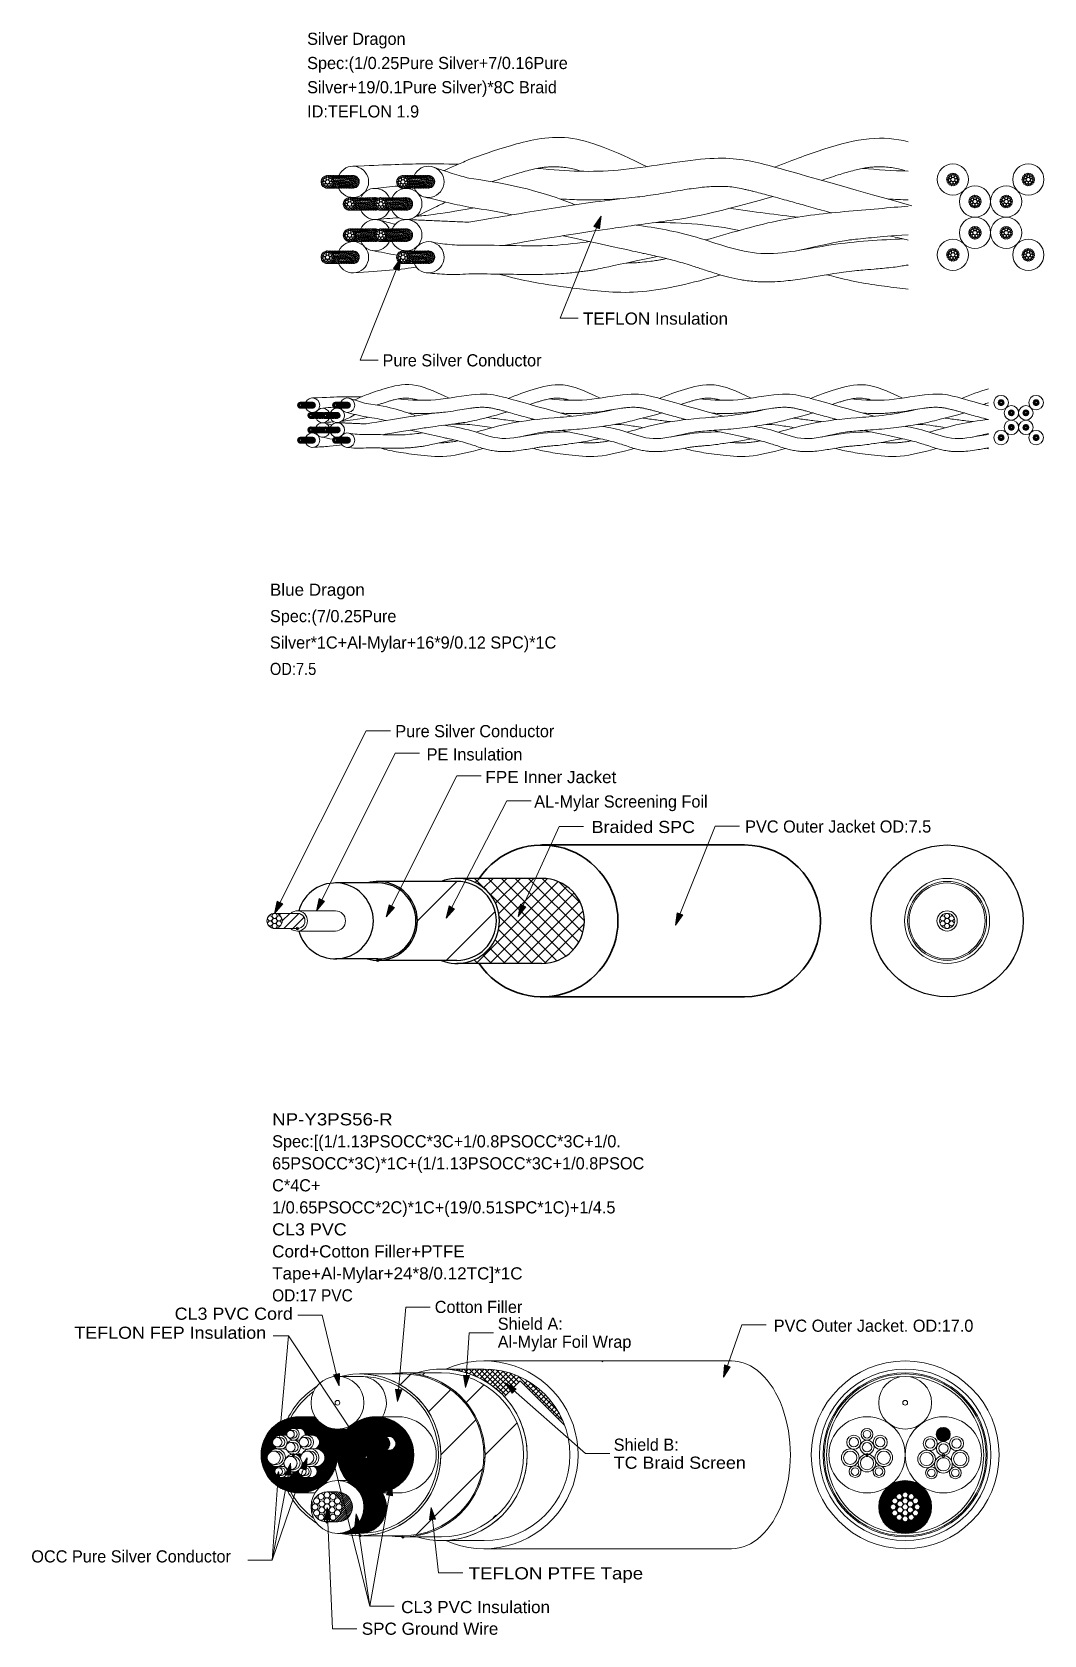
# Model space of a CAD drawing. Header units: feet. Extents: x 353 to 697, y -24 to 522.
import ezdxf

# ---------------------------------------------------------------- set-up
doc = ezdxf.new("R2010")
doc.units = ezdxf.units.FT
doc.header["$LTSCALE"] = 1.7
doc.header["$PDMODE"] = 32
doc.header["$PDSIZE"] = 0.85
doc.layers.add('2', color=7, linetype='Continuous', lineweight=13)
doc.layers.add('63', color=7, linetype='Continuous', lineweight=13)

msp = doc.modelspace()

# ---------------------------------------------------------------- texts
at = {"layer": '2'}
for s, width, p in [('CL3 PVC Cord', 1.1, (401.363, 83.285)), ('TEFLON FEP Insulation', 1.1, (367.216, 76.796)), ('TC Braid Screen', 1.1, (550.913, 32.505)), ('TEFLON PTFE Tape', 1.15, (501.512, -5.185)), ('CL3 PVC Insulation', 1.05, (478.51, -16.68)), ('SPC Ground Wire', 1.05, (465.095, -24.054))]:
    msp.add_text(s, height=4.14, dxfattribs=dict(at, width=width)).set_placement(p)
for s, p in [('Cotton Filler', (489.96, 85.598)), ('Shield A: ', (511.419, 79.861)), ('PVC Outer Jacket. OD:17.0', (605.427, 79.197)), ('Al-Mylar Foil Wrap', (511.419, 73.721)), ('Shield B:', (550.913, 38.645)), ('OCC Pure Silver Conductor', (352.536, 0.584))]:
    msp.add_text(s, height=4.14, dxfattribs=at).set_placement(p)
at = {"layer": '63'}
for s, p in [('Silver Dragon', (446.494, 517.714)), ('Spec:(1/0.25Pure Silver+7/0.16Pure ', (446.494, 509.464)), ('Silver+19/0.1Pure Silver)*8C Braid', (446.494, 501.214)), ('ID:TEFLON 1.9', (446.494, 492.964)), ('Pure Silver Conductor', (472.169, 408.144)), ('Spec:(7/0.25Pure ', (433.817, 320.993)), ('Silver*1C+Al-Mylar+16*9/0.12 SPC)*1C', (433.817, 311.993)), ('Pure Silver Conductor', (476.529, 281.792)), ('PE Insulation', (487.198, 273.87)), ('AL-Mylar Screening Foil', (523.851, 257.821)), ('PVC Outer Jacket OD:7.5', (595.688, 249.294)), ('Spec:[(1/1.13PSOCC*3C+1/0.8PSOCC*3C+1/0.', (434.573, 142.023)), ('65PSOCC*3C)*1C+(1/1.13PSOCC*3C+1/0.8PSOC', (434.573, 134.523)), ('C*4C+', (434.573, 127.023)), ('1/0.65PSOCC*2C)*1C+(19/0.51SPC*1C)+1/4.5', (434.573, 119.523))]:
    msp.add_text(s, height=4.14, dxfattribs=at).set_placement(p)
for s, width, p in [('TEFLON Insulation', 1.05, (540.427, 422.373)), ('Blue Dragon', 1.05, (433.817, 329.993)), ('OD:7.5', 0.9, (433.817, 302.993)), ('FPE Inner Jacket', 1.05, (507.218, 266.134)), ('Braided SPC', 1.1, (543.395, 249.144)), ('NP-Y3PS56-R', 1.15, (434.573, 149.522)), ('CL3 PVC ', 1.1, (434.573, 112.023)), ('Cord+Cotton Filler+PTFE ', 1.05, (434.573, 104.523)), ('Tape+Al-Mylar+24*8/0.12TC]*1C', 1.05, (434.573, 97.023)), ('OD:17 PVC', 0.95, (434.573, 89.523))]:
    msp.add_text(s, height=4.14, dxfattribs=dict(at, width=width)).set_placement(p)

# ---------------------------------------------------------------- hatches: boundary and pattern name
at = {"layer": '2'}
for points in [[(546.984, 68.958), (547.162, 69.206), (547.053, 69.256)], [(444.901, 31.558), (444.709, 31.32), (444.815, 31.265)], [(479.185, 28.241), (478.98, 28.014), (479.084, 27.953)], [(445.533, 26.091), (445.697, 25.833), (445.784, 25.916)], [(462.869, 10.51), (462.951, 10.216), (463.058, 10.27)]]:
    msp.add_hatch(color=256, dxfattribs=at).paths.add_polyline_path(points)
at = {"layer": '63'}
for points in [[(546.025, 455.069), (546.601, 459.297), (544.103, 455.837)], [(477.809, 440.778), (478.385, 445.006), (475.887, 441.546)], [(436.34, 225.94), (435.405, 221.776), (438.189, 225.01)], [(450.561, 226.805), (449.636, 222.639), (452.412, 225.88)], [(474.379, 224.725), (473.454, 220.559), (476.231, 223.8)], [(494.882, 224.294), (493.902, 220.141), (496.721, 223.345)], [(519.15, 224.903), (518.369, 220.708), (521.032, 224.042)], [(572.512, 221.992), (571.93, 217.764), (574.433, 221.22)], [(588.685, 67.975), (588.293, 63.726), (590.639, 67.291)], [(455.473, 64.507), (457.447, 60.723), (457.486, 64.99)], [(499.711, 64.43), (500.483, 60.233), (501.777, 64.3)], [(517.708, 59.794), (513.915, 61.75), (516.341, 58.239)], [(476.633, 59.595), (477.308, 55.381), (478.695, 59.417)], [(436.437, 47.705), (437.104, 43.49), (438.499, 47.523)], [(460.037, 45.957), (463.188, 43.08), (461.761, 47.102)], [(456.551, 34.782), (454.537, 38.544), (454.544, 34.277)], [(441.077, 30.198), (440.828, 34.458), (439.043, 30.582)], [(446.181, 32.028), (446.544, 36.28), (444.223, 32.699)], [(437.49, 27.354), (436.755, 31.558), (435.426, 27.503)], [(475.573, 23.324), (475.277, 27.581), (473.534, 23.686)], [(454.511, 15.196), (453.291, 19.285), (452.443, 15.103)], [(464.78, 13.263), (463.146, 17.205), (462.732, 12.958)], [(490.241, 15.322), (488.744, 19.318), (488.184, 15.087)]]:
    msp.add_hatch(color=256, dxfattribs=at).paths.add_polyline_path(points)

# ---------------------------------------------------------------- linework, layer by layer
at = {"layer": '2'}
for points in [[(546.984, 68.958), (547.162, 69.206), (547.053, 69.256)], [(444.901, 31.558), (444.709, 31.32), (444.815, 31.265)], [(479.185, 28.241), (478.98, 28.014), (479.084, 27.953)], [(445.533, 26.091), (445.697, 25.833), (445.784, 25.916)], [(462.869, 10.51), (462.951, 10.216), (463.058, 10.27)]]:
    msp.add_lwpolyline(points, close=True, dxfattribs=at)
at = {"layer": '63', "lineweight": 35}
for p, q in [((595.485, 245.064), (526.485, 245.064)), ((595.485, 193.314), (526.485, 193.314))]:
    msp.add_line(p, q, dxfattribs=at)
at = {"layer": '63', "lineweight": 25}
for p, q in [((470.595, 232.126), (456.105, 232.126)), ((497.505, 232.644), (470.595, 232.644)), ((526.485, 233.679), (497.505, 233.679)), ((493.832, 205.734), (510.556, 222.458)), ((470.595, 206.251), (456.105, 206.251)), ((497.505, 205.734), (470.595, 205.734)), ((526.485, 204.699), (497.505, 204.699))]:
    msp.add_line(p, q, dxfattribs=at)
at = {"layer": '63'}
for p, q in [((497.505, 232.644), (470.595, 232.644)), ((473.864, 232.24), (474.268, 232.644)), ((484.05, 219.189), (497.505, 232.644)), ((526.485, 233.679), (497.505, 233.679)), ((498.973, 233.604), (498.898, 233.679)), ((500.261, 233.414), (500.526, 233.679)), ((531.595, 205.63), (503.545, 233.679)), ((503.755, 232.261), (505.173, 233.679)), ((504.077, 204.699), (531.976, 232.598)), ((506.606, 230.464), (509.821, 233.679)), ((534.622, 207.199), (508.141, 233.679)), ((508.725, 204.699), (534.964, 230.938)), ((508.912, 228.123), (514.468, 233.679)), ((510.672, 225.236), (519.115, 233.679)), ((511.777, 221.693), (523.763, 233.679)), ((511.845, 217.115), (528.295, 233.565)), ((537.096, 209.321), (512.737, 233.679)), ((539.046, 211.967), (517.333, 233.679)), ((540.414, 215.196), (521.93, 233.679)), ((540.975, 219.231), (526.527, 233.679)), ((539.724, 225.078), (532.372, 232.429)), ((513.371, 204.699), (537.396, 228.724)), ((518.019, 204.699), (539.29, 225.97)), ((443.167, 221.776), (435.405, 221.776)), ((443.167, 221.776), (435.405, 221.776)), ((436.847, 221.142), (437.481, 221.776)), ((437.992, 219.188), (440.58, 221.776)), ((438.504, 216.601), (443.549, 221.647)), ((441.602, 216.601), (445.274, 220.273)), ((442.24, 220.338), (442.242, 220.34)), ((456.105, 222.639), (443.167, 222.639)), ((443.79, 218.789), (443.792, 218.791)), ((527.817, 204.76), (511.92, 220.657)), ((522.666, 204.699), (540.567, 222.6)), ((435.405, 216.601), (435.406, 216.602)), ((443.167, 216.601), (435.405, 216.601)), ((435.405, 216.601), (443.167, 216.601)), ((456.105, 215.739), (443.167, 215.739)), ((523.23, 204.699), (511.691, 216.238)), ((527.313, 204.699), (540.949, 218.335)), ((509.288, 204.699), (506.308, 207.68)), ((513.936, 204.699), (508.675, 209.96)), ((518.584, 204.699), (510.501, 212.781)), ((470.595, 205.734), (497.505, 205.734)), ((497.505, 204.699), (526.485, 204.699)), ((499.43, 204.699), (499.579, 204.848)), ((499.994, 204.699), (499.81, 204.883)), ((504.642, 204.699), (503.392, 205.949)), ((463.188, 43.08), (440.135, 77.822)), ((506.797, 66.458), (492.246, 66.458)), ((506.797, 66.458), (492.246, 66.458)), ((494.22, 66.392), (494.286, 66.458)), ((494.59, 66.364), (494.496, 66.458)), ((495.858, 66.234), (496.082, 66.458)), ((496.621, 66.129), (496.292, 66.458)), ((497.417, 65.997), (497.878, 66.458)), ((498.843, 65.703), (498.088, 66.458)), ((498.905, 65.689), (499.674, 66.458)), ((501.334, 65.008), (499.884, 66.458)), ((500.329, 65.317), (501.47, 66.458)), ((504.271, 63.867), (501.68, 66.458)), ((501.695, 64.887), (503.266, 66.458)), ((503.007, 64.403), (505.062, 66.458)), ((508.257, 61.677), (503.476, 66.458)), ((504.268, 63.868), (506.846, 66.446)), ((514.147, 57.583), (505.272, 66.458)), ((505.482, 63.286), (508.599, 66.403)), ((506.65, 62.658), (510.246, 66.254)), ((591.005, 69.258), (506.797, 69.258)), ((515.045, 58.481), (507.069, 66.457)), ((507.775, 61.987), (511.812, 66.024)), ((508.857, 61.273), (513.307, 65.723)), ((515.943, 59.379), (508.943, 66.379)), ((516.841, 60.277), (510.958, 66.16)), ((517.739, 61.175), (513.157, 65.757)), ((464.488, 64.007), (456.82, 64.007)), ((479.133, 64.807), (464.488, 64.807)), ((479.133, 64.807), (464.488, 64.807)), ((478.208, 61.147), (481.744, 64.683)), ((492.246, 65.207), (479.133, 65.207)), ((492.246, 65.207), (479.133, 65.207)), ((485.743, 64.413), (486.537, 65.207)), ((500.659, 55.082), (506.735, 61.158)), ((509.898, 60.518), (514.738, 65.358)), ((510.899, 59.723), (516.11, 64.934)), ((511.861, 58.889), (517.427, 64.455)), ((512.783, 58.015), (518.693, 63.925)), ((513.666, 57.102), (519.049, 62.485)), ((518.623, 62.059), (515.574, 65.108)), ((533.597, 48.853), (518.393, 64.057)), ((534.206, 47.328), (519.049, 62.485)), ((532.724, 48.81), (519.049, 62.485)), ((520.359, 61.175), (521.608, 62.424)), ((521.257, 60.277), (522.717, 61.737)), ((531.682, 52.536), (522.076, 62.142)), ((522.155, 59.379), (523.785, 61.009)), ((523.053, 58.481), (524.811, 60.239)), ((487.821, 51.902), (495.338, 59.419)), ((492.384, 56.464), (492.386, 56.466)), ((523.951, 57.583), (525.798, 59.43)), ((524.849, 56.685), (526.746, 58.582)), ((525.747, 55.787), (527.654, 57.694)), ((526.645, 54.889), (528.524, 56.768)), ((527.543, 53.991), (529.354, 55.802)), ((528.441, 53.093), (530.144, 54.796)), ((430.932, 38.853), (442.222, 50.143)), ((430.99, 39.318), (441.753, 50.081)), ((431.095, 39.83), (441.259, 49.994)), ((431.2, 40.343), (440.724, 49.867)), ((431.359, 40.908), (440.19, 49.739)), ((431.546, 41.503), (439.568, 49.525)), ((431.795, 42.16), (438.941, 49.305)), ((436.064, 43.578), (442.691, 50.204)), ((436.752, 43.858), (443.121, 50.227)), ((437.237, 43.936), (443.54, 50.238)), ((437.649, 43.94), (443.958, 50.25)), ((438.056, 43.94), (444.354, 50.238)), ((438.463, 43.94), (444.732, 50.209)), ((438.945, 48.902), (438.665, 49.181)), ((439.148, 49.105), (439.046, 49.207)), ((439.352, 49.309), (439.248, 49.413)), ((439.555, 49.513), (439.55, 49.518)), ((439.963, 49.105), (439.555, 49.513)), ((440.574, 48.902), (440.065, 49.411)), ((440.37, 49.513), (440.153, 49.73)), ((440.981, 49.309), (440.481, 49.809)), ((440.777, 49.105), (440.676, 49.207)), ((441.013, 46.082), (445.111, 50.181)), ((441.185, 49.513), (441.083, 49.614)), ((441.388, 49.716), (441.139, 49.965)), ((441.592, 49.105), (441.185, 49.513)), ((441.592, 49.92), (441.49, 50.022)), ((441.572, 46.234), (445.488, 50.15)), ((441.999, 49.513), (441.592, 49.92)), ((442.203, 48.902), (441.694, 49.411)), ((442.003, 46.258), (445.833, 50.088)), ((442.61, 49.309), (442.101, 49.818)), ((442.407, 49.92), (442.188, 50.138)), ((442.407, 49.105), (442.305, 49.207)), ((442.41, 46.258), (446.178, 50.025)), ((443.017, 49.716), (442.548, 50.185)), ((442.814, 49.513), (442.712, 49.614)), ((443.221, 49.105), (442.814, 49.513)), ((442.818, 46.258), (446.523, 49.963)), ((443.221, 49.92), (443.119, 50.022)), ((443.628, 49.513), (443.221, 49.92)), ((443.225, 46.258), (446.861, 49.894)), ((443.425, 50.123), (443.316, 50.232)), ((443.832, 48.902), (443.323, 49.411)), ((443.632, 46.258), (447.177, 49.802)), ((444.036, 49.92), (443.712, 50.243)), ((444.239, 49.309), (443.73, 49.818)), ((443.82, 50.258), (449.175, 50.258)), ((444.036, 49.105), (443.934, 49.207)), ((443.96, 50.251), (443.967, 50.258)), ((444.013, 46.231), (447.493, 49.711)), ((444.647, 49.716), (444.138, 50.225)), ((444.443, 49.513), (444.341, 49.614)), ((444.347, 50.231), (444.374, 50.258)), ((444.365, 46.176), (447.808, 49.62)), ((444.85, 49.105), (444.443, 49.513)), ((444.652, 46.056), (448.12, 49.524)), ((444.734, 50.211), (444.781, 50.258)), ((444.85, 49.92), (444.748, 50.022)), ((445.258, 49.513), (444.85, 49.92)), ((444.915, 45.912), (448.41, 49.407)), ((444.979, 50.199), (444.919, 50.258)), ((445.461, 48.902), (444.952, 49.411)), ((445.054, 50.123), (444.987, 50.19)), ((445.122, 50.191), (445.188, 50.258)), ((445.145, 45.734), (448.7, 49.289)), ((445.44, 50.145), (445.327, 50.258)), ((445.342, 45.524), (448.99, 49.172)), ((445.869, 49.309), (445.359, 49.818)), ((445.665, 49.92), (445.428, 50.157)), ((445.477, 50.14), (445.596, 50.258)), ((445.665, 49.105), (445.563, 49.207)), ((445.922, 50.07), (445.767, 50.225)), ((445.83, 50.085), (446.003, 50.258)), ((446.276, 49.716), (445.92, 50.072)), ((446.072, 49.513), (445.97, 49.614)), ((446.479, 49.105), (446.072, 49.513)), ((446.182, 50.03), (446.41, 50.258)), ((446.405, 49.995), (446.378, 50.022)), ((446.479, 49.92), (446.418, 49.982)), ((446.887, 49.513), (446.479, 49.92)), ((446.53, 49.97), (446.818, 50.258)), ((446.683, 50.123), (446.548, 50.258)), ((447.09, 48.902), (446.581, 49.411)), ((446.852, 49.885), (447.225, 50.258)), ((447.294, 49.92), (446.956, 50.258)), ((447.498, 49.309), (446.989, 49.818)), ((447.175, 49.8), (447.632, 50.258)), ((447.294, 49.105), (447.192, 49.207)), ((447.905, 49.716), (447.396, 50.225)), ((447.497, 49.715), (448.04, 50.258)), ((447.701, 49.513), (447.599, 49.614)), ((448.109, 49.105), (447.701, 49.513)), ((447.816, 49.627), (448.447, 50.258)), ((448.109, 49.92), (448.007, 50.022)), ((448.516, 49.513), (448.109, 49.92)), ((448.112, 49.515), (448.854, 50.258)), ((448.312, 50.123), (448.177, 50.258)), ((448.72, 48.902), (448.21, 49.411)), ((448.407, 49.404), (449.208, 50.205)), ((448.923, 49.92), (448.585, 50.258)), ((449.127, 49.309), (448.618, 49.818)), ((448.703, 49.292), (449.378, 49.967)), ((448.923, 49.105), (448.821, 49.207)), ((448.999, 49.181), (449.55, 49.732)), ((449.534, 49.716), (449.025, 50.225)), ((449.33, 49.513), (449.229, 49.614)), ((449.273, 49.047), (449.721, 49.496)), ((449.738, 49.105), (449.33, 49.513)), ((449.544, 48.912), (449.894, 49.261)), ((456.825, 37.457), (469.608, 50.24)), ((456.831, 37.056), (470.023, 50.248)), ((456.835, 37.874), (469.189, 50.229)), ((456.851, 36.668), (470.411, 50.228)), ((456.871, 36.281), (470.794, 50.204)), ((456.88, 38.326), (468.768, 50.215)), ((456.893, 35.896), (471.173, 50.176)), ((456.925, 38.779), (468.299, 50.153)), ((456.948, 35.544), (471.535, 50.131)), ((456.973, 39.234), (467.83, 50.091)), ((457.003, 35.191), (471.887, 50.076)), ((457.058, 34.839), (472.234, 50.015)), ((457.078, 39.746), (467.347, 50.015)), ((457.122, 34.496), (472.579, 49.953)), ((457.183, 40.259), (466.812, 49.888)), ((457.207, 34.174), (472.905, 49.871)), ((457.292, 33.851), (473.227, 49.786)), ((457.328, 40.811), (466.277, 49.76)), ((457.377, 33.529), (473.544, 49.696)), ((457.47, 33.214), (473.86, 49.605)), ((457.515, 41.406), (465.671, 49.561)), ((457.582, 32.919), (474.16, 49.497)), ((457.693, 32.623), (474.456, 49.386)), ((457.744, 42.042), (465.044, 49.341)), ((457.805, 32.327), (474.747, 49.27)), ((465.011, 48.902), (464.711, 49.202)), ((465.215, 49.105), (465.113, 49.207)), ((465.419, 49.309), (465.298, 49.43)), ((465.622, 49.513), (465.599, 49.536)), ((466.03, 49.105), (465.622, 49.513)), ((466.64, 48.902), (466.131, 49.411)), ((466.437, 49.513), (466.207, 49.743)), ((467.048, 49.309), (466.539, 49.818)), ((466.844, 49.105), (466.742, 49.207)), ((467.251, 49.513), (467.15, 49.614)), ((467.455, 49.716), (467.193, 49.978)), ((467.659, 49.105), (467.251, 49.513)), ((467.659, 49.92), (467.557, 50.022)), ((468.066, 49.513), (467.659, 49.92)), ((468.27, 48.902), (467.761, 49.411)), ((468.677, 49.309), (468.168, 49.818)), ((468.473, 49.92), (468.247, 50.146)), ((468.473, 49.105), (468.371, 49.207)), ((469.084, 49.716), (468.607, 50.193)), ((468.881, 49.513), (468.779, 49.614)), ((469.288, 49.105), (468.881, 49.513)), ((469.288, 49.92), (469.186, 50.022)), ((469.695, 49.513), (469.288, 49.92)), ((469.492, 50.123), (469.381, 50.234)), ((469.899, 48.902), (469.39, 49.411)), ((470.102, 49.92), (469.777, 50.245)), ((470.306, 49.309), (469.797, 49.818)), ((469.82, 50.258), (477.488, 50.258)), ((470.102, 49.105), (470.001, 49.207)), ((470.713, 49.716), (470.204, 50.225)), ((470.51, 49.513), (470.408, 49.614)), ((470.917, 49.105), (470.51, 49.513)), ((470.917, 49.92), (470.815, 50.022)), ((471.324, 49.513), (470.917, 49.92)), ((471.528, 48.902), (471.019, 49.411)), ((471.121, 50.123), (471.06, 50.184)), ((471.935, 49.309), (471.426, 49.818)), ((471.732, 49.92), (471.518, 50.133)), ((471.732, 49.105), (471.63, 49.207)), ((472.343, 49.716), (472.001, 50.057)), ((472.139, 49.513), (472.037, 49.614)), ((472.546, 49.105), (472.139, 49.513)), ((472.546, 49.92), (472.499, 49.967)), ((472.954, 49.513), (472.546, 49.92)), ((473.157, 48.902), (472.648, 49.411)), ((473.564, 49.309), (473.055, 49.818)), ((473.361, 49.105), (473.259, 49.207)), ((473.768, 49.513), (473.666, 49.614)), ((474.175, 49.105), (473.768, 49.513)), ((474.786, 48.902), (474.277, 49.411)), ((474.99, 49.105), (474.888, 49.207)), ((492.036, 37.258), (503.965, 49.187)), ((529.339, 52.195), (530.894, 53.75)), ((530.237, 51.297), (531.603, 52.663)), ((531.135, 50.399), (532.27, 51.534)), ((532.033, 49.501), (532.893, 50.361)), ((432.106, 42.878), (438.181, 48.953)), ((432.583, 43.762), (437.321, 48.5)), ((433.242, 43.199), (432.733, 43.709)), ((433.039, 43.81), (432.764, 44.085)), ((433.446, 44.218), (433.092, 44.572)), ((433.65, 43.607), (433.141, 44.116)), ((433.346, 44.932), (436.143, 47.729)), ((433.446, 45.032), (433.429, 45.049)), ((433.853, 44.625), (433.446, 45.032)), ((434.057, 44.014), (433.548, 44.523)), ((433.65, 45.236), (433.598, 45.288)), ((433.853, 43.81), (433.752, 43.912)), ((433.853, 45.44), (433.787, 45.506)), ((434.261, 45.032), (433.853, 45.44)), ((434.261, 43.403), (433.853, 43.81)), ((434.464, 44.421), (433.955, 44.93)), ((434.057, 45.643), (433.977, 45.723)), ((434.261, 44.218), (434.159, 44.32)), ((434.261, 45.847), (434.167, 45.941)), ((434.668, 45.44), (434.261, 45.847)), ((434.668, 43.81), (434.261, 44.218)), ((434.464, 46.051), (434.357, 46.158)), ((434.872, 44.829), (434.362, 45.338)), ((434.872, 43.199), (434.362, 43.709)), ((434.668, 46.254), (434.566, 46.356)), ((434.668, 44.625), (434.566, 44.727)), ((435.075, 45.847), (434.668, 46.254)), ((435.075, 44.218), (434.668, 44.625)), ((434.872, 46.458), (434.764, 46.565)), ((435.279, 45.236), (434.77, 45.745)), ((435.279, 43.607), (434.77, 44.116)), ((435.075, 45.032), (434.973, 45.134)), ((435.075, 46.661), (434.975, 46.761)), ((435.483, 46.254), (435.075, 46.661)), ((435.483, 44.625), (435.075, 45.032)), ((435.686, 45.643), (435.177, 46.152)), ((435.686, 44.014), (435.177, 44.523)), ((435.279, 46.865), (435.186, 46.958)), ((435.483, 45.44), (435.381, 45.541)), ((435.483, 43.81), (435.381, 43.912)), ((435.483, 47.069), (435.397, 47.155)), ((435.89, 46.661), (435.483, 47.069)), ((435.89, 45.032), (435.483, 45.44)), ((435.855, 43.438), (435.483, 43.81)), ((436.093, 46.051), (435.584, 46.56)), ((436.093, 44.421), (435.584, 44.93)), ((435.686, 47.272), (435.622, 47.336)), ((435.89, 45.847), (435.788, 45.949)), ((435.89, 44.218), (435.788, 44.32)), ((435.89, 47.476), (435.855, 47.511)), ((436.297, 47.069), (435.89, 47.476)), ((436.297, 45.44), (435.89, 45.847)), ((436.297, 43.81), (435.89, 44.218)), ((436.501, 46.458), (435.992, 46.967)), ((436.501, 44.829), (435.992, 45.338)), ((436.103, 43.598), (435.992, 43.709)), ((436.093, 47.68), (436.086, 47.687)), ((436.297, 46.254), (436.195, 46.356)), ((436.297, 44.625), (436.195, 44.727)), ((436.704, 45.847), (436.297, 46.254)), ((436.704, 44.218), (436.297, 44.625)), ((436.704, 47.476), (436.318, 47.862)), ((436.908, 46.865), (436.399, 47.374)), ((436.908, 45.236), (436.399, 45.745)), ((436.677, 43.838), (436.399, 44.116)), ((436.704, 46.661), (436.603, 46.763)), ((436.704, 45.032), (436.603, 45.134)), ((437.112, 46.254), (436.704, 46.661)), ((437.112, 44.625), (436.704, 45.032)), ((437.112, 47.883), (436.806, 48.189)), ((437.315, 47.272), (436.806, 47.782)), ((437.315, 45.643), (436.806, 46.152)), ((437.315, 44.014), (436.806, 44.523)), ((437.112, 47.069), (437.01, 47.171)), ((437.112, 45.44), (437.01, 45.541)), ((437.519, 46.661), (437.112, 47.069)), ((437.519, 45.032), (437.112, 45.44)), ((437.723, 47.68), (437.214, 48.189)), ((437.723, 46.051), (437.214, 46.56)), ((437.723, 44.421), (437.214, 44.93)), ((437.308, 43.94), (439.318, 43.94)), ((437.519, 48.291), (437.314, 48.496)), ((437.519, 47.476), (437.417, 47.578)), ((437.519, 45.847), (437.417, 45.949)), ((437.519, 44.218), (437.417, 44.32)), ((437.926, 47.069), (437.519, 47.476)), ((437.926, 45.44), (437.519, 45.847)), ((437.796, 43.94), (437.519, 44.218)), ((438.13, 48.087), (437.621, 48.596)), ((438.13, 46.458), (437.621, 46.967)), ((438.13, 44.829), (437.621, 45.338)), ((437.926, 47.883), (437.824, 47.985)), ((437.926, 46.254), (437.824, 46.356)), ((437.926, 44.625), (437.824, 44.727)), ((437.926, 48.698), (437.834, 48.79)), ((438.334, 47.476), (437.926, 47.883)), ((438.334, 45.847), (437.926, 46.254)), ((438.334, 44.218), (437.926, 44.625)), ((438.537, 46.865), (438.028, 47.374)), ((438.537, 45.236), (438.028, 45.745)), ((438.204, 43.94), (438.028, 44.116)), ((438.537, 48.494), (438.111, 48.92)), ((438.334, 48.291), (438.232, 48.392)), ((438.334, 46.661), (438.232, 46.763)), ((438.334, 45.032), (438.232, 45.134)), ((438.741, 47.883), (438.334, 48.291)), ((438.741, 46.254), (438.334, 46.661)), ((438.741, 44.625), (438.334, 45.032)), ((438.945, 47.272), (438.435, 47.782)), ((438.945, 45.643), (438.435, 46.152)), ((438.945, 44.014), (438.435, 44.523)), ((438.741, 48.698), (438.639, 48.8)), ((438.741, 47.069), (438.639, 47.171)), ((438.741, 45.44), (438.639, 45.541)), ((439.148, 48.291), (438.741, 48.698)), ((439.148, 46.661), (438.741, 47.069)), ((439.148, 45.032), (438.741, 45.44)), ((439.352, 47.68), (438.843, 48.189)), ((439.352, 46.051), (438.843, 46.56)), ((439.352, 44.421), (438.843, 44.93)), ((438.87, 43.94), (439.595, 44.665)), ((439.148, 47.476), (439.046, 47.578)), ((439.148, 45.847), (439.046, 45.949)), ((439.148, 44.218), (439.046, 44.32)), ((439.555, 48.698), (439.148, 49.105)), ((439.555, 47.069), (439.148, 47.476)), ((439.555, 45.44), (439.148, 45.847)), ((439.431, 43.935), (439.148, 44.218)), ((439.759, 48.087), (439.25, 48.596)), ((439.759, 46.458), (439.25, 46.967)), ((439.707, 44.881), (439.25, 45.338)), ((439.278, 43.94), (439.536, 44.198)), ((439.555, 47.883), (439.454, 47.985)), ((439.555, 46.254), (439.454, 46.356)), ((439.555, 44.625), (439.454, 44.727)), ((439.963, 47.476), (439.555, 47.883)), ((439.963, 45.847), (439.555, 46.254)), ((439.584, 44.596), (439.555, 44.625)), ((440.166, 48.494), (439.657, 49.003)), ((440.166, 46.865), (439.657, 47.374)), ((440.084, 45.318), (439.657, 45.745)), ((439.963, 48.291), (439.861, 48.392)), ((439.963, 46.661), (439.861, 46.763)), ((439.874, 45.121), (439.861, 45.134)), ((440.37, 47.883), (439.963, 48.291)), ((440.37, 46.254), (439.963, 46.661)), ((440.574, 47.272), (440.065, 47.782)), ((440.47, 45.747), (440.065, 46.152)), ((440.37, 48.698), (440.268, 48.8)), ((440.37, 47.069), (440.268, 47.171)), ((440.281, 45.528), (440.268, 45.541)), ((440.777, 48.291), (440.37, 48.698)), ((440.777, 46.661), (440.37, 47.069)), ((440.981, 47.68), (440.472, 48.189)), ((440.966, 46.066), (440.472, 46.56)), ((440.777, 47.476), (440.676, 47.578)), ((440.712, 45.913), (440.676, 45.949)), ((441.185, 48.698), (440.777, 49.105)), ((441.185, 47.069), (440.777, 47.476)), ((441.803, 45.558), (440.828, 45.558)), ((441.803, 45.558), (440.828, 45.558)), ((441.388, 48.087), (440.879, 48.596)), ((441.388, 46.458), (440.879, 46.967)), ((441.185, 47.883), (441.083, 47.985)), ((441.185, 46.254), (441.083, 46.356)), ((441.592, 47.476), (441.185, 47.883)), ((441.268, 46.171), (441.185, 46.254)), ((441.796, 48.494), (441.286, 49.003)), ((441.796, 46.865), (441.286, 47.374)), ((441.592, 48.291), (441.49, 48.392)), ((441.592, 46.661), (441.49, 46.763)), ((441.999, 47.883), (441.592, 48.291)), ((441.995, 46.258), (441.592, 46.661)), ((442.203, 47.272), (441.694, 47.782)), ((443.813, 46.258), (441.803, 46.258)), ((441.999, 48.698), (441.897, 48.8)), ((441.999, 47.069), (441.897, 47.171)), ((442.407, 48.291), (441.999, 48.698)), ((442.407, 46.661), (441.999, 47.069)), ((442.61, 47.68), (442.101, 48.189)), ((442.403, 46.258), (442.101, 46.56)), ((442.407, 47.476), (442.305, 47.578)), ((442.814, 48.698), (442.407, 49.105)), ((442.814, 47.069), (442.407, 47.476)), ((443.017, 48.087), (442.508, 48.596)), ((443.017, 46.458), (442.508, 46.967)), ((442.814, 47.883), (442.712, 47.985)), ((442.81, 46.258), (442.712, 46.356)), ((443.221, 47.476), (442.814, 47.883)), ((443.425, 48.494), (442.916, 49.003)), ((443.425, 46.865), (442.916, 47.374)), ((443.221, 48.291), (443.119, 48.392)), ((443.221, 46.661), (443.119, 46.763)), ((443.628, 47.883), (443.221, 48.291)), ((443.624, 46.258), (443.221, 46.661)), ((443.832, 47.272), (443.323, 47.782)), ((443.628, 48.698), (443.527, 48.8)), ((443.628, 47.069), (443.527, 47.171)), ((444.036, 48.291), (443.628, 48.698)), ((444.036, 46.661), (443.628, 47.069)), ((444.239, 47.68), (443.73, 48.189)), ((444.066, 46.224), (443.73, 46.56)), ((444.036, 47.476), (443.934, 47.578)), ((444.443, 48.698), (444.036, 49.105)), ((444.443, 47.069), (444.036, 47.476)), ((444.647, 48.087), (444.138, 48.596)), ((444.647, 46.458), (444.138, 46.967)), ((444.443, 47.883), (444.341, 47.985)), ((444.443, 46.254), (444.341, 46.356)), ((444.85, 47.476), (444.443, 47.883)), ((444.633, 46.064), (444.443, 46.254)), ((445.054, 48.494), (444.545, 49.003)), ((445.054, 46.865), (444.545, 47.374)), ((444.85, 48.291), (444.748, 48.392)), ((444.85, 46.661), (444.748, 46.763)), ((445.258, 47.883), (444.85, 48.291)), ((445.258, 46.254), (444.85, 46.661)), ((445.461, 47.272), (444.952, 47.782)), ((445.461, 45.643), (444.952, 46.152)), ((445.258, 48.698), (445.156, 48.8)), ((445.258, 47.069), (445.156, 47.171)), ((445.665, 48.291), (445.258, 48.698)), ((445.665, 46.661), (445.258, 47.069)), ((445.869, 47.68), (445.359, 48.189)), ((445.869, 46.051), (445.359, 46.56)), ((445.518, 45.292), (449.28, 49.054)), ((445.665, 47.476), (445.563, 47.578)), ((445.665, 45.847), (445.563, 45.949)), ((445.665, 45.032), (445.621, 45.076)), ((445.646, 45.014), (449.549, 48.916)), ((446.072, 48.698), (445.665, 49.105)), ((446.072, 47.069), (445.665, 47.476)), ((446.072, 45.44), (445.665, 45.847)), ((445.755, 44.715), (449.815, 48.775)), ((446.276, 48.087), (445.767, 48.596)), ((446.276, 46.458), (445.767, 46.967)), ((446.276, 44.829), (445.767, 45.338)), ((445.869, 44.421), (445.78, 44.51)), ((445.783, 43.928), (450.347, 48.492)), ((445.977, 43.905), (445.798, 44.085)), ((445.8, 44.352), (450.081, 48.634)), ((446.072, 47.883), (445.97, 47.985)), ((446.072, 46.254), (445.97, 46.356)), ((446.072, 44.625), (445.97, 44.727)), ((446.479, 47.476), (446.072, 47.883)), ((446.479, 45.847), (446.072, 46.254)), ((446.479, 44.218), (446.072, 44.625)), ((446.683, 48.494), (446.174, 49.003)), ((446.683, 46.865), (446.174, 47.374)), ((446.683, 45.236), (446.174, 45.745)), ((446.35, 43.94), (446.174, 44.116)), ((446.19, 43.929), (450.603, 48.342)), ((448.309, 43.94), (446.299, 43.94)), ((446.479, 48.291), (446.378, 48.392)), ((446.479, 46.661), (446.378, 46.763)), ((446.479, 45.032), (446.378, 45.134)), ((446.887, 47.883), (446.479, 48.291)), ((446.887, 46.254), (446.479, 46.661)), ((446.887, 44.625), (446.479, 45.032)), ((447.09, 47.272), (446.581, 47.782)), ((447.09, 45.643), (446.581, 46.152)), ((447.09, 44.014), (446.581, 44.523)), ((446.609, 43.94), (450.847, 48.178)), ((446.887, 48.698), (446.785, 48.8)), ((446.887, 47.069), (446.785, 47.171)), ((446.887, 45.44), (446.785, 45.541)), ((447.294, 48.291), (446.887, 48.698)), ((447.294, 46.661), (446.887, 47.069)), ((447.294, 45.032), (446.887, 45.44)), ((447.498, 47.68), (446.989, 48.189)), ((447.498, 46.051), (446.989, 46.56)), ((447.498, 44.421), (446.989, 44.93)), ((447.016, 43.94), (451.091, 48.014)), ((447.294, 47.476), (447.192, 47.578)), ((447.294, 45.847), (447.192, 45.949)), ((447.294, 44.218), (447.192, 44.32)), ((447.701, 48.698), (447.294, 49.105)), ((447.701, 47.069), (447.294, 47.476)), ((447.701, 45.44), (447.294, 45.847)), ((447.571, 43.94), (447.294, 44.218)), ((447.905, 48.087), (447.396, 48.596)), ((447.905, 46.458), (447.396, 46.967)), ((447.905, 44.829), (447.396, 45.338)), ((447.424, 43.94), (451.335, 47.851)), ((447.701, 47.883), (447.599, 47.985)), ((447.701, 46.254), (447.599, 46.356)), ((447.701, 44.625), (447.599, 44.727)), ((448.109, 47.476), (447.701, 47.883)), ((448.109, 45.847), (447.701, 46.254)), ((448.109, 44.218), (447.701, 44.625)), ((448.312, 48.494), (447.803, 49.003)), ((448.312, 46.865), (447.803, 47.374)), ((448.312, 45.236), (447.803, 45.745)), ((447.979, 43.94), (447.803, 44.116)), ((447.831, 43.94), (451.578, 47.687)), ((448.109, 48.291), (448.007, 48.392)), ((448.109, 46.661), (448.007, 46.763)), ((448.109, 45.032), (448.007, 45.134)), ((448.516, 47.883), (448.109, 48.291)), ((448.516, 46.254), (448.109, 46.661)), ((448.516, 44.625), (448.109, 45.032)), ((448.72, 47.272), (448.21, 47.782)), ((448.72, 45.643), (448.21, 46.152)), ((448.72, 44.014), (448.21, 44.523)), ((448.238, 43.94), (451.803, 47.505)), ((448.516, 48.698), (448.414, 48.8)), ((448.516, 47.069), (448.414, 47.171)), ((448.516, 45.44), (448.414, 45.541)), ((448.923, 48.291), (448.516, 48.698)), ((448.923, 46.661), (448.516, 47.069)), ((448.923, 45.032), (448.516, 45.44)), ((448.61, 43.904), (452.026, 47.32)), ((449.127, 47.68), (448.618, 48.189)), ((449.127, 46.051), (448.618, 46.56)), ((449.127, 44.421), (448.618, 44.93)), ((448.923, 47.476), (448.821, 47.578)), ((448.923, 45.847), (448.821, 45.949)), ((448.923, 44.218), (448.821, 44.32)), ((449.33, 48.698), (448.923, 49.105)), ((449.33, 47.069), (448.923, 47.476)), ((449.33, 45.44), (448.923, 45.847)), ((449.33, 43.81), (448.923, 44.218)), ((448.956, 43.843), (452.248, 47.135)), ((449.534, 48.087), (449.025, 48.596)), ((449.534, 46.458), (449.025, 46.967)), ((449.534, 44.829), (449.025, 45.338)), ((449.33, 47.883), (449.229, 47.985)), ((449.33, 46.254), (449.229, 46.356)), ((449.33, 44.625), (449.229, 44.727)), ((449.252, 43.732), (452.47, 46.95)), ((449.738, 47.476), (449.33, 47.883)), ((449.738, 45.847), (449.33, 46.254)), ((449.738, 44.218), (449.33, 44.625)), ((449.502, 48.933), (449.432, 49.003)), ((449.941, 46.865), (449.432, 47.374)), ((449.941, 45.236), (449.432, 45.745)), ((449.941, 43.607), (449.432, 44.116)), ((449.941, 48.494), (449.485, 48.95)), ((449.524, 43.596), (452.688, 46.76)), ((449.738, 48.291), (449.636, 48.392)), ((449.738, 46.661), (449.636, 46.763)), ((449.738, 45.032), (449.636, 45.134)), ((449.673, 39.265), (454.72, 44.312)), ((450.145, 47.883), (449.738, 48.291)), ((450.145, 46.254), (449.738, 46.661)), ((450.145, 44.625), (449.738, 45.032)), ((449.765, 43.431), (452.889, 46.554)), ((449.816, 48.776), (450.091, 49.051)), ((450.349, 47.272), (449.84, 47.782)), ((450.349, 45.643), (449.84, 46.152)), ((450.349, 44.014), (449.84, 44.523)), ((449.984, 43.242), (453.09, 46.348)), ((450.04, 39.225), (454.879, 44.064)), ((450.145, 48.698), (450.043, 48.8)), ((450.145, 47.069), (450.043, 47.171)), ((450.145, 45.44), (450.043, 45.541)), ((450.145, 43.81), (450.043, 43.912)), ((450.087, 48.64), (450.288, 48.841)), ((450.353, 48.49), (450.145, 48.698)), ((450.552, 46.661), (450.145, 47.069)), ((450.552, 45.032), (450.145, 45.44)), ((450.552, 43.403), (450.145, 43.81)), ((450.176, 43.027), (453.291, 46.142)), ((450.756, 47.68), (450.247, 48.189)), ((450.756, 46.051), (450.247, 46.56)), ((450.756, 44.421), (450.247, 44.93)), ((450.344, 42.788), (453.493, 45.936)), ((450.348, 48.493), (450.485, 48.63)), ((450.552, 48.291), (450.355, 48.488)), ((450.367, 39.145), (455.037, 43.815)), ((450.404, 40.403), (454.562, 44.561)), ((450.552, 47.476), (450.451, 47.578)), ((450.552, 45.847), (450.451, 45.949)), ((450.552, 44.218), (450.451, 44.32)), ((450.486, 42.522), (453.682, 45.718)), ((450.96, 47.069), (450.552, 47.476)), ((450.96, 45.44), (450.552, 45.847)), ((450.96, 43.81), (450.552, 44.218)), ((450.594, 42.223), (453.862, 45.491)), ((450.597, 48.335), (450.687, 48.425)), ((450.641, 41.047), (454.402, 44.809)), ((451.163, 46.458), (450.654, 46.967)), ((451.163, 44.829), (450.654, 45.338)), ((451.163, 43.199), (450.654, 43.709)), ((450.677, 41.898), (454.042, 45.263)), ((450.692, 41.506), (454.222, 45.036)), ((450.845, 48.176), (450.909, 48.24)), ((450.96, 47.883), (450.858, 47.985)), ((450.96, 46.254), (450.858, 46.356)), ((450.96, 44.625), (450.858, 44.727)), ((451.367, 47.476), (450.96, 47.883)), ((451.367, 45.847), (450.96, 46.254)), ((451.367, 44.218), (450.96, 44.625)), ((451.571, 46.865), (451.061, 47.374)), ((451.571, 45.236), (451.061, 45.745)), ((451.571, 43.607), (451.061, 44.116)), ((451.094, 48.018), (451.131, 48.055)), ((451.367, 46.661), (451.265, 46.763)), ((451.367, 45.032), (451.265, 45.134)), ((451.343, 47.859), (451.353, 47.87)), ((451.774, 46.254), (451.367, 46.661)), ((451.774, 44.625), (451.367, 45.032)), ((451.978, 45.643), (451.469, 46.152)), ((451.978, 44.014), (451.469, 44.523)), ((451.517, 47.734), (451.512, 47.739)), ((451.978, 47.272), (451.533, 47.718)), ((451.576, 47.686), (451.58, 47.689)), ((451.774, 47.069), (451.672, 47.171)), ((451.774, 45.44), (451.672, 45.541)), ((451.774, 43.81), (451.672, 43.912)), ((452.182, 46.661), (451.774, 47.069)), ((452.182, 45.032), (451.774, 45.44)), ((452.182, 43.403), (451.774, 43.81)), ((451.801, 47.503), (451.83, 47.532)), ((452.385, 46.051), (451.876, 46.56)), ((452.385, 44.421), (451.876, 44.93)), ((452.025, 47.32), (452.081, 47.376)), ((452.182, 45.847), (452.08, 45.949)), ((452.182, 44.218), (452.08, 44.32)), ((452.589, 45.44), (452.182, 45.847)), ((452.589, 43.81), (452.182, 44.218)), ((452.25, 47.137), (452.332, 47.219)), ((452.792, 46.458), (452.283, 46.967)), ((452.792, 44.829), (452.283, 45.338)), ((452.792, 43.199), (452.283, 43.709)), ((452.474, 46.954), (452.588, 47.068)), ((452.589, 46.254), (452.487, 46.356)), ((452.589, 44.625), (452.487, 44.727)), ((452.996, 45.847), (452.589, 46.254)), ((452.996, 44.218), (452.589, 44.625)), ((452.684, 46.756), (452.866, 46.939)), ((453.2, 45.236), (452.691, 45.745)), ((453.2, 43.607), (452.691, 44.116)), ((452.887, 46.552), (453.144, 46.81)), ((452.996, 46.661), (452.894, 46.763)), ((452.996, 45.032), (452.894, 45.134)), ((453.403, 46.254), (452.996, 46.661)), ((453.403, 44.625), (452.996, 45.032)), ((453.09, 46.348), (453.423, 46.681)), ((453.607, 45.643), (453.098, 46.152)), ((453.607, 44.014), (453.098, 44.523)), ((453.294, 46.145), (453.717, 46.568)), ((453.403, 45.44), (453.302, 45.541)), ((453.403, 43.81), (453.302, 43.912)), ((453.811, 45.032), (453.403, 45.44)), ((453.811, 43.403), (453.403, 43.81)), ((453.496, 45.94), (454.026, 46.469)), ((454.014, 46.051), (453.505, 46.56)), ((454.014, 44.421), (453.505, 44.93)), ((453.678, 45.715), (454.334, 46.371)), ((453.811, 45.847), (453.709, 45.949)), ((453.811, 44.218), (453.709, 44.32)), ((454.218, 45.44), (453.811, 45.847)), ((454.218, 43.81), (453.811, 44.218)), ((453.861, 45.489), (454.646, 46.275)), ((454.249, 45.002), (453.913, 45.338)), ((454.422, 43.199), (453.913, 43.709)), ((454.043, 45.264), (454.989, 46.211)), ((454.218, 46.254), (454.116, 46.356)), ((454.218, 44.625), (454.116, 44.727)), ((454.625, 45.847), (454.218, 46.254)), ((454.625, 44.218), (454.218, 44.625)), ((454.225, 45.039), (455.332, 46.146)), ((454.422, 44.829), (454.283, 44.968)), ((454.829, 45.236), (454.32, 45.745)), ((454.829, 43.607), (454.32, 44.116)), ((454.398, 44.805), (455.675, 46.082)), ((454.625, 45.032), (454.523, 45.134)), ((454.559, 44.559), (456.054, 46.054)), ((455.033, 44.625), (454.625, 45.032)), ((454.72, 44.312), (456.438, 46.03)), ((455.236, 45.643), (454.727, 46.152)), ((455.236, 44.014), (454.727, 44.523)), ((454.881, 44.066), (456.822, 46.007)), ((455.033, 45.44), (454.931, 45.541)), ((455.033, 43.81), (454.931, 43.912)), ((455.44, 45.032), (455.033, 45.44)), ((455.052, 43.791), (455.033, 43.81)), ((455.041, 43.819), (457.229, 46.007)), ((455.44, 43.403), (455.069, 43.774)), ((455.644, 44.421), (455.134, 44.93)), ((455.182, 43.553), (457.637, 46.007)), ((455.321, 43.284), (458.044, 46.007)), ((455.44, 45.847), (455.338, 45.949)), ((455.44, 44.218), (455.338, 44.32)), ((455.847, 45.44), (455.44, 45.847)), ((455.847, 43.81), (455.44, 44.218)), ((455.459, 43.015), (458.451, 46.007)), ((456.051, 44.829), (455.542, 45.338)), ((456.051, 43.199), (455.542, 43.709)), ((455.597, 42.746), (458.858, 46.007)), ((455.644, 46.051), (455.599, 46.096)), ((455.725, 42.466), (459.266, 46.007)), ((455.847, 44.625), (455.745, 44.727)), ((455.839, 42.173), (459.673, 46.007)), ((456.254, 44.218), (455.847, 44.625)), ((456.458, 45.236), (455.949, 45.745)), ((456.458, 43.607), (455.949, 44.116)), ((455.953, 41.88), (460.08, 46.007)), ((456.254, 45.847), (456.046, 46.055)), ((456.067, 41.587), (459.146, 44.665)), ((456.254, 45.032), (456.153, 45.134)), ((456.662, 44.625), (456.254, 45.032)), ((456.865, 44.014), (456.356, 44.523)), ((456.865, 45.643), (456.48, 46.028)), ((456.662, 45.44), (456.56, 45.541)), ((456.662, 43.81), (456.56, 43.912)), ((457.069, 45.032), (456.662, 45.44)), ((457.069, 43.403), (456.662, 43.81)), ((457.273, 44.421), (456.764, 44.93)), ((460.204, 46.007), (456.82, 46.007)), ((457.069, 45.847), (456.967, 45.949)), ((457.069, 44.218), (456.967, 44.32)), ((457.476, 45.44), (457.069, 45.847)), ((457.476, 43.81), (457.069, 44.218)), ((457.68, 44.829), (457.171, 45.338)), ((457.68, 43.199), (457.171, 43.709)), ((457.476, 44.625), (457.375, 44.727)), ((457.884, 44.218), (457.476, 44.625)), ((458.087, 45.236), (457.578, 45.745)), ((458.087, 43.607), (457.578, 44.116)), ((457.884, 45.847), (457.724, 46.007)), ((457.884, 45.032), (457.782, 45.134)), ((458.291, 44.625), (457.884, 45.032)), ((457.918, 32.033), (475.037, 49.153)), ((458.495, 44.014), (457.985, 44.523)), ((458.054, 31.762), (475.317, 49.025)), ((458.055, 42.76), (464.308, 49.012)), ((458.495, 45.643), (458.13, 46.007)), ((458.189, 31.49), (475.589, 48.889)), ((458.291, 45.44), (458.189, 45.541)), ((458.291, 43.81), (458.189, 43.912)), ((458.698, 45.032), (458.291, 45.44)), ((458.485, 43.616), (458.291, 43.81)), ((458.325, 31.219), (475.858, 48.752)), ((458.902, 44.421), (458.393, 44.93)), ((458.461, 30.947), (476.124, 48.61)), ((458.497, 43.609), (463.489, 48.601)), ((458.698, 45.847), (458.596, 45.949)), ((458.698, 44.218), (458.596, 44.32)), ((458.611, 30.69), (476.389, 48.467)), ((459.106, 45.44), (458.698, 45.847)), ((458.797, 44.119), (458.698, 44.218)), ((458.77, 30.441), (476.637, 48.309)), ((459.106, 43.81), (458.788, 44.128)), ((459.279, 44.859), (458.8, 45.338)), ((459.309, 43.199), (458.8, 43.709)), ((458.928, 30.193), (476.886, 48.15)), ((459.106, 44.625), (459.004, 44.727)), ((459.115, 44.616), (459.106, 44.625)), ((459.513, 44.218), (459.12, 44.611)), ((459.186, 44.705), (462.415, 47.935)), ((459.639, 45.313), (459.207, 45.745)), ((459.716, 43.607), (459.207, 44.116)), ((459.309, 44.829), (459.288, 44.85)), ((459.513, 45.847), (459.353, 46.007)), ((459.459, 45.086), (459.411, 45.134)), ((459.513, 45.032), (459.456, 45.089)), ((459.92, 44.625), (459.513, 45.032)), ((460.124, 44.014), (459.615, 44.523)), ((459.716, 45.236), (459.628, 45.324)), ((459.999, 45.768), (459.76, 46.007)), ((459.819, 45.54), (459.818, 45.541)), ((459.92, 45.44), (459.818, 45.541)), ((459.92, 43.81), (459.818, 43.912)), ((460.327, 45.032), (459.92, 45.44)), ((460.327, 43.403), (459.92, 43.81)), ((460.124, 45.643), (460.008, 45.759)), ((460.531, 44.421), (460.022, 44.93)), ((460.327, 45.847), (460.226, 45.949)), ((460.327, 44.218), (460.226, 44.32)), ((460.735, 45.44), (460.327, 45.847)), ((460.735, 43.81), (460.327, 44.218)), ((460.531, 46.051), (460.388, 46.194)), ((460.938, 44.829), (460.429, 45.338)), ((460.938, 43.199), (460.429, 43.709)), ((460.735, 46.254), (460.633, 46.356)), ((460.735, 44.625), (460.633, 44.727)), ((461.142, 45.847), (460.735, 46.254)), ((461.142, 44.218), (460.735, 44.625)), ((460.938, 46.458), (460.799, 46.597)), ((461.346, 45.236), (460.837, 45.745)), ((461.346, 43.607), (460.837, 44.116)), ((461.142, 46.661), (461.04, 46.763)), ((461.142, 45.032), (461.04, 45.134)), ((461.549, 46.254), (461.142, 46.661)), ((461.549, 44.625), (461.142, 45.032)), ((461.346, 46.865), (461.221, 46.99)), ((461.753, 45.643), (461.244, 46.152)), ((461.753, 44.014), (461.244, 44.523)), ((461.549, 47.069), (461.447, 47.171)), ((461.549, 45.44), (461.447, 45.541)), ((461.549, 43.81), (461.447, 43.912)), ((461.957, 46.661), (461.549, 47.069)), ((461.957, 45.032), (461.549, 45.44)), ((461.957, 43.403), (461.549, 43.81)), ((462.16, 46.051), (461.651, 46.56)), ((462.16, 44.421), (461.651, 44.93)), ((461.753, 47.272), (461.66, 47.365)), ((461.957, 45.847), (461.855, 45.949)), ((461.957, 44.218), (461.855, 44.32)), ((461.957, 47.476), (461.893, 47.54)), ((462.364, 47.069), (461.957, 47.476)), ((462.364, 45.44), (461.957, 45.847)), ((462.364, 43.81), (461.957, 44.218)), ((462.568, 46.458), (462.058, 46.967)), ((462.568, 44.829), (462.058, 45.338)), ((462.568, 43.199), (462.058, 43.709)), ((462.16, 47.68), (462.125, 47.715)), ((462.364, 46.254), (462.262, 46.356)), ((462.364, 44.625), (462.262, 44.727)), ((462.364, 47.883), (462.357, 47.89)), ((462.771, 47.476), (462.364, 47.883)), ((462.771, 45.847), (462.364, 46.254)), ((462.771, 44.218), (462.364, 44.625)), ((462.975, 46.865), (462.466, 47.374)), ((462.975, 45.236), (462.466, 45.745)), ((462.975, 43.607), (462.466, 44.116)), ((462.771, 46.661), (462.669, 46.763)), ((462.771, 45.032), (462.669, 45.134)), ((463.178, 46.254), (462.771, 46.661)), ((463.178, 44.625), (462.771, 45.032)), ((463.178, 47.883), (462.848, 48.214)), ((463.382, 47.272), (462.873, 47.782)), ((463.382, 45.643), (462.873, 46.152)), ((463.382, 44.014), (462.873, 44.523)), ((463.049, 26.167), (480.904, 44.023)), ((463.178, 47.069), (463.077, 47.171)), ((463.178, 45.44), (463.077, 45.541)), ((463.178, 43.81), (463.077, 43.912)), ((463.586, 46.661), (463.178, 47.069)), ((463.586, 45.032), (463.178, 45.44)), ((463.586, 43.403), (463.178, 43.81)), ((463.789, 47.68), (463.28, 48.189)), ((463.789, 46.051), (463.28, 46.56)), ((463.789, 44.421), (463.28, 44.93)), ((463.307, 26.018), (481.061, 43.772)), ((463.586, 48.291), (463.356, 48.521)), ((463.586, 47.476), (463.484, 47.578)), ((463.586, 45.847), (463.484, 45.949)), ((463.586, 44.218), (463.484, 44.32)), ((463.993, 47.069), (463.586, 47.476)), ((463.993, 45.44), (463.586, 45.847)), ((463.993, 43.81), (463.586, 44.218)), ((464.197, 48.087), (463.688, 48.596)), ((464.197, 46.458), (463.688, 46.967)), ((464.197, 44.829), (463.688, 45.338)), ((464.197, 43.199), (463.688, 43.709)), ((463.993, 48.698), (463.88, 48.811)), ((463.993, 47.883), (463.891, 47.985)), ((463.993, 46.254), (463.891, 46.356)), ((463.993, 44.625), (463.891, 44.727)), ((464.4, 47.476), (463.993, 47.883)), ((464.4, 45.847), (463.993, 46.254)), ((464.4, 44.218), (463.993, 44.625)), ((464.604, 46.865), (464.095, 47.374)), ((464.604, 45.236), (464.095, 45.745)), ((464.604, 43.607), (464.095, 44.116)), ((464.604, 48.494), (464.157, 48.941)), ((464.4, 48.291), (464.299, 48.392)), ((464.4, 46.661), (464.299, 46.763)), ((464.4, 45.032), (464.299, 45.134)), ((464.808, 47.883), (464.4, 48.291)), ((464.808, 46.254), (464.4, 46.661)), ((464.808, 44.625), (464.4, 45.032)), ((465.011, 47.272), (464.502, 47.782)), ((465.011, 45.643), (464.502, 46.152)), ((465.011, 44.014), (464.502, 44.523)), ((464.808, 48.698), (464.706, 48.8)), ((464.808, 47.069), (464.706, 47.171)), ((464.808, 45.44), (464.706, 45.541)), ((464.808, 43.81), (464.706, 43.912)), ((465.215, 48.291), (464.808, 48.698)), ((465.215, 46.661), (464.808, 47.069)), ((465.215, 45.032), (464.808, 45.44)), ((465.215, 43.403), (464.808, 43.81)), ((465.419, 47.68), (464.909, 48.189)), ((465.419, 46.051), (464.909, 46.56)), ((465.419, 44.421), (464.909, 44.93)), ((465.215, 47.476), (465.113, 47.578)), ((465.215, 45.847), (465.113, 45.949)), ((465.215, 44.218), (465.113, 44.32)), ((465.622, 48.698), (465.215, 49.105)), ((465.622, 47.069), (465.215, 47.476)), ((465.622, 45.44), (465.215, 45.847)), ((465.622, 43.81), (465.215, 44.218)), ((465.826, 48.087), (465.317, 48.596)), ((465.826, 46.458), (465.317, 46.967)), ((465.826, 44.829), (465.317, 45.338)), ((465.826, 43.199), (465.317, 43.709)), ((465.622, 47.883), (465.52, 47.985)), ((465.622, 46.254), (465.52, 46.356)), ((465.622, 44.625), (465.52, 44.727)), ((466.03, 47.476), (465.622, 47.883)), ((466.03, 45.847), (465.622, 46.254)), ((466.03, 44.218), (465.622, 44.625)), ((466.233, 48.494), (465.724, 49.003)), ((466.233, 46.865), (465.724, 47.374)), ((466.233, 45.236), (465.724, 45.745)), ((466.233, 43.607), (465.724, 44.116)), ((466.03, 48.291), (465.928, 48.392)), ((466.03, 46.661), (465.928, 46.763)), ((466.03, 45.032), (465.928, 45.134)), ((466.437, 47.883), (466.03, 48.291)), ((466.437, 46.254), (466.03, 46.661)), ((466.437, 44.625), (466.03, 45.032)), ((466.64, 47.272), (466.131, 47.782)), ((466.64, 45.643), (466.131, 46.152)), ((466.64, 44.014), (466.131, 44.523)), ((466.437, 48.698), (466.335, 48.8)), ((466.437, 47.069), (466.335, 47.171)), ((466.437, 45.44), (466.335, 45.541)), ((466.437, 43.81), (466.335, 43.912)), ((466.844, 48.291), (466.437, 48.698)), ((466.844, 46.661), (466.437, 47.069)), ((466.844, 45.032), (466.437, 45.44)), ((466.844, 43.403), (466.437, 43.81)), ((467.048, 47.68), (466.539, 48.189)), ((467.048, 46.051), (466.539, 46.56)), ((467.048, 44.421), (466.539, 44.93)), ((466.844, 47.476), (466.742, 47.578)), ((466.844, 45.847), (466.742, 45.949)), ((466.844, 44.218), (466.742, 44.32)), ((467.818, 45.82), (466.843, 45.82)), ((467.818, 45.82), (466.843, 45.82)), ((467.251, 48.698), (466.844, 49.105)), ((467.251, 47.069), (466.844, 47.476)), ((467.251, 45.44), (466.844, 45.847)), ((467.251, 43.81), (466.844, 44.218)), ((467.455, 48.087), (466.946, 48.596)), ((467.455, 46.458), (466.946, 46.967)), ((467.455, 44.829), (466.946, 45.338)), ((467.455, 43.199), (466.946, 43.709)), ((467.251, 47.883), (467.15, 47.985)), ((467.251, 46.254), (467.15, 46.356)), ((467.251, 44.625), (467.15, 44.727)), ((467.659, 47.476), (467.251, 47.883)), ((467.659, 45.847), (467.251, 46.254)), ((467.659, 44.218), (467.251, 44.625)), ((467.862, 48.494), (467.353, 49.003)), ((467.862, 46.865), (467.353, 47.374)), ((467.862, 45.236), (467.353, 45.745)), ((467.862, 43.607), (467.353, 44.116)), ((467.659, 48.291), (467.557, 48.392)), ((467.659, 46.661), (467.557, 46.763)), ((467.659, 45.032), (467.557, 45.134)), ((468.066, 47.883), (467.659, 48.291)), ((468.066, 46.254), (467.659, 46.661)), ((468.066, 44.625), (467.659, 45.032)), ((468.27, 47.272), (467.761, 47.782)), ((468.27, 45.643), (467.761, 46.152)), ((468.27, 44.014), (467.761, 44.523)), ((469.828, 46.62), (467.818, 46.62)), ((468.066, 48.698), (467.964, 48.8)), ((468.066, 47.069), (467.964, 47.171)), ((468.066, 45.44), (467.964, 45.541)), ((468.066, 43.81), (467.964, 43.912)), ((468.473, 48.291), (468.066, 48.698)), ((468.473, 46.661), (468.066, 47.069)), ((468.473, 45.032), (468.066, 45.44)), ((468.473, 43.403), (468.066, 43.81)), ((468.677, 47.68), (468.168, 48.189)), ((468.677, 46.051), (468.168, 46.56)), ((468.677, 44.421), (468.168, 44.93)), ((468.473, 47.476), (468.371, 47.578)), ((468.473, 45.847), (468.371, 45.949)), ((468.473, 44.218), (468.371, 44.32)), ((468.881, 48.698), (468.473, 49.105)), ((468.881, 47.069), (468.473, 47.476)), ((468.881, 45.44), (468.473, 45.847)), ((468.881, 43.81), (468.473, 44.218)), ((469.084, 48.087), (468.575, 48.596)), ((469.084, 46.458), (468.575, 46.967)), ((469.084, 44.829), (468.575, 45.338)), ((469.084, 43.199), (468.575, 43.709)), ((468.881, 47.883), (468.779, 47.985)), ((468.881, 46.254), (468.779, 46.356)), ((468.881, 44.625), (468.779, 44.727)), ((469.288, 47.476), (468.881, 47.883)), ((469.288, 45.847), (468.881, 46.254)), ((469.288, 44.218), (468.881, 44.625)), ((469.492, 48.494), (468.982, 49.003)), ((469.492, 46.865), (468.982, 47.374)), ((469.492, 45.236), (468.982, 45.745)), ((469.492, 43.607), (468.982, 44.116)), ((469.288, 48.291), (469.186, 48.392)), ((469.288, 46.661), (469.186, 46.763)), ((469.288, 45.032), (469.186, 45.134)), ((469.695, 47.883), (469.288, 48.291)), ((469.695, 46.254), (469.288, 46.661)), ((469.695, 44.625), (469.288, 45.032)), ((469.899, 47.272), (469.39, 47.782)), ((469.899, 45.643), (469.39, 46.152)), ((469.899, 44.014), (469.39, 44.523)), ((469.695, 48.698), (469.593, 48.8)), ((469.695, 47.069), (469.593, 47.171)), ((469.695, 45.44), (469.593, 45.541)), ((469.695, 43.81), (469.593, 43.912)), ((470.102, 48.291), (469.695, 48.698)), ((470.102, 46.661), (469.695, 47.069)), ((470.102, 45.032), (469.695, 45.44)), ((470.102, 43.403), (469.695, 43.81)), ((470.306, 47.68), (469.797, 48.189)), ((470.306, 46.051), (469.797, 46.56)), ((470.306, 44.421), (469.797, 44.93)), ((470.102, 47.476), (470.001, 47.578)), ((470.102, 45.847), (470.001, 45.949)), ((470.102, 44.218), (470.001, 44.32)), ((470.51, 48.698), (470.102, 49.105)), ((470.51, 47.069), (470.102, 47.476)), ((470.51, 45.44), (470.102, 45.847)), ((470.51, 43.81), (470.102, 44.218)), ((470.713, 48.087), (470.204, 48.596)), ((470.713, 46.458), (470.204, 46.967)), ((470.713, 44.829), (470.204, 45.338)), ((470.713, 43.199), (470.204, 43.709)), ((470.51, 47.883), (470.408, 47.985)), ((470.51, 46.254), (470.408, 46.356)), ((470.51, 44.625), (470.408, 44.727)), ((470.917, 47.476), (470.51, 47.883)), ((470.917, 45.847), (470.51, 46.254)), ((470.917, 44.218), (470.51, 44.625)), ((471.121, 48.494), (470.612, 49.003)), ((471.121, 46.865), (470.612, 47.374)), ((471.121, 45.236), (470.612, 45.745)), ((471.121, 43.607), (470.612, 44.116)), ((470.917, 48.291), (470.815, 48.392)), ((470.917, 46.661), (470.815, 46.763)), ((470.917, 45.032), (470.815, 45.134)), ((471.324, 47.883), (470.917, 48.291)), ((471.324, 46.254), (470.917, 46.661)), ((471.324, 44.625), (470.917, 45.032)), ((471.528, 47.272), (471.019, 47.782)), ((471.528, 45.643), (471.019, 46.152)), ((471.528, 44.014), (471.019, 44.523)), ((471.324, 48.698), (471.223, 48.8)), ((471.324, 47.069), (471.223, 47.171)), ((471.324, 45.44), (471.223, 45.541)), ((471.324, 43.81), (471.223, 43.912)), ((471.732, 48.291), (471.324, 48.698)), ((471.732, 46.661), (471.324, 47.069)), ((471.732, 45.032), (471.324, 45.44)), ((471.732, 43.403), (471.324, 43.81)), ((471.935, 47.68), (471.426, 48.189)), ((471.935, 46.051), (471.426, 46.56)), ((471.935, 44.421), (471.426, 44.93)), ((471.732, 47.476), (471.63, 47.578)), ((471.732, 45.847), (471.63, 45.949)), ((471.732, 44.218), (471.63, 44.32)), ((472.139, 48.698), (471.732, 49.105)), ((472.139, 47.069), (471.732, 47.476)), ((472.139, 45.44), (471.732, 45.847)), ((472.139, 43.81), (471.732, 44.218)), ((472.343, 48.087), (471.833, 48.596)), ((472.343, 46.458), (471.833, 46.967)), ((472.343, 44.829), (471.833, 45.338)), ((472.343, 43.199), (471.833, 43.709)), ((472.139, 47.883), (472.037, 47.985)), ((472.139, 46.254), (472.037, 46.356)), ((472.139, 44.625), (472.037, 44.727)), ((472.546, 47.476), (472.139, 47.883)), ((472.546, 45.847), (472.139, 46.254)), ((472.546, 44.218), (472.139, 44.625)), ((472.75, 48.494), (472.241, 49.003)), ((472.75, 46.865), (472.241, 47.374)), ((472.75, 45.236), (472.241, 45.745)), ((472.75, 43.607), (472.241, 44.116)), ((472.546, 48.291), (472.444, 48.392)), ((472.546, 46.661), (472.444, 46.763)), ((472.546, 45.032), (472.444, 45.134)), ((472.954, 47.883), (472.546, 48.291)), ((472.954, 46.254), (472.546, 46.661)), ((472.954, 44.625), (472.546, 45.032)), ((472.646, 43.503), (477.131, 47.988)), ((473.157, 47.272), (472.648, 47.782)), ((473.157, 45.643), (472.648, 46.152)), ((473.157, 44.014), (472.648, 44.523)), ((472.954, 48.698), (472.852, 48.8)), ((472.954, 47.069), (472.852, 47.171)), ((472.954, 45.44), (472.852, 45.541)), ((472.954, 43.81), (472.852, 43.912)), ((473.361, 48.291), (472.954, 48.698)), ((473.361, 46.661), (472.954, 47.069)), ((473.361, 45.032), (472.954, 45.44)), ((473.261, 43.503), (472.954, 43.81)), ((473.053, 43.503), (477.375, 47.824)), ((473.564, 47.68), (473.055, 48.189)), ((473.564, 46.051), (473.055, 46.56)), ((473.564, 44.421), (473.055, 44.93)), ((473.361, 47.476), (473.259, 47.578)), ((473.361, 45.847), (473.259, 45.949)), ((473.361, 44.218), (473.259, 44.32)), ((473.768, 48.698), (473.361, 49.105)), ((473.768, 47.069), (473.361, 47.476)), ((473.768, 45.44), (473.361, 45.847)), ((473.768, 43.81), (473.361, 44.218)), ((473.461, 43.503), (477.609, 47.651)), ((473.972, 48.087), (473.463, 48.596)), ((473.972, 46.458), (473.463, 46.967)), ((473.972, 44.829), (473.463, 45.338)), ((473.669, 43.503), (473.463, 43.709)), ((473.768, 47.883), (473.666, 47.985)), ((473.768, 46.254), (473.666, 46.356)), ((473.768, 44.625), (473.666, 44.727)), ((474.175, 47.476), (473.768, 47.883)), ((474.175, 45.847), (473.768, 46.254)), ((474.175, 44.218), (473.768, 44.625)), ((473.868, 43.503), (477.836, 47.471)), ((474.379, 48.494), (473.87, 49.003)), ((474.379, 46.865), (473.87, 47.374)), ((474.379, 45.236), (473.87, 45.745)), ((474.379, 43.607), (473.87, 44.116)), ((474.175, 48.291), (474.074, 48.392)), ((474.175, 46.661), (474.074, 46.763)), ((474.175, 45.032), (474.074, 45.134)), ((474.583, 47.883), (474.175, 48.291)), ((474.583, 46.254), (474.175, 46.661)), ((474.583, 44.625), (474.175, 45.032)), ((474.275, 43.503), (478.062, 47.29)), ((474.786, 47.272), (474.277, 47.782)), ((474.786, 45.643), (474.277, 46.152)), ((474.786, 44.014), (474.277, 44.523)), ((474.583, 48.698), (474.481, 48.8)), ((474.583, 47.069), (474.481, 47.171)), ((474.583, 45.44), (474.481, 45.541)), ((474.583, 43.81), (474.481, 43.912)), ((474.99, 48.291), (474.583, 48.698)), ((474.99, 46.661), (474.583, 47.069)), ((474.99, 45.032), (474.583, 45.44)), ((474.99, 43.403), (474.583, 43.81)), ((474.656, 43.477), (478.284, 47.105)), ((475.194, 47.68), (474.685, 48.189)), ((475.194, 46.051), (474.685, 46.56)), ((475.194, 44.421), (474.685, 44.93)), ((474.99, 47.476), (474.888, 47.578)), ((474.99, 45.847), (474.888, 45.949)), ((474.99, 44.218), (474.888, 44.32)), ((474.98, 43.393), (478.507, 46.92)), ((475.397, 48.698), (474.99, 49.105)), ((475.397, 47.069), (474.99, 47.476)), ((475.397, 45.44), (474.99, 45.847)), ((475.397, 43.81), (474.99, 44.218)), ((475.601, 48.087), (475.092, 48.596)), ((475.601, 46.458), (475.092, 46.967)), ((475.601, 44.829), (475.092, 45.338)), ((475.601, 43.199), (475.092, 43.709)), ((475.289, 43.295), (478.714, 46.72)), ((475.397, 47.883), (475.295, 47.985)), ((475.397, 46.254), (475.295, 46.356)), ((475.397, 44.625), (475.295, 44.727)), ((475.805, 47.476), (475.397, 47.883)), ((475.805, 45.847), (475.397, 46.254)), ((475.805, 44.218), (475.397, 44.625)), ((476.008, 46.865), (475.499, 47.374)), ((476.008, 45.236), (475.499, 45.745)), ((476.008, 43.607), (475.499, 44.116)), ((475.549, 43.147), (478.92, 46.519)), ((476.008, 48.494), (475.637, 48.865)), ((475.805, 48.291), (475.703, 48.392)), ((475.805, 46.661), (475.703, 46.763)), ((475.805, 45.032), (475.703, 45.134)), ((475.797, 42.988), (479.123, 46.314)), ((476.212, 47.883), (475.805, 48.291)), ((476.212, 46.254), (475.805, 46.661)), ((476.212, 44.625), (475.805, 45.032)), ((476.416, 47.272), (475.906, 47.782)), ((476.416, 45.643), (475.906, 46.152)), ((476.416, 44.014), (475.906, 44.523)), ((476.007, 42.791), (479.324, 46.108)), ((476.212, 47.069), (476.11, 47.171)), ((476.212, 45.44), (476.11, 45.541)), ((476.212, 43.81), (476.11, 43.912)), ((476.205, 42.582), (479.521, 45.898)), ((476.619, 46.661), (476.212, 47.069)), ((476.619, 45.032), (476.212, 45.44)), ((476.619, 43.403), (476.212, 43.81)), ((476.823, 47.68), (476.314, 48.189)), ((476.823, 46.051), (476.314, 46.56)), ((476.823, 44.421), (476.314, 44.93)), ((476.365, 42.334), (479.706, 45.675)), ((476.428, 39.954), (480.746, 44.272)), ((476.51, 42.072), (479.891, 45.453)), ((476.619, 47.476), (476.517, 47.578)), ((476.619, 45.847), (476.517, 45.949)), ((476.619, 44.218), (476.517, 44.32)), ((476.619, 48.291), (476.537, 48.373)), ((476.614, 41.769), (480.071, 45.226)), ((477.026, 47.069), (476.619, 47.476)), ((477.026, 45.44), (476.619, 45.847)), ((477.026, 43.81), (476.619, 44.218)), ((476.656, 40.589), (480.584, 44.517)), ((476.686, 41.433), (480.251, 44.999)), ((477.23, 46.458), (476.721, 46.967)), ((477.23, 44.829), (476.721, 45.338)), ((476.721, 41.061), (480.421, 44.761)), ((477.23, 43.199), (476.721, 43.709)), ((477.026, 47.883), (476.925, 47.985)), ((477.026, 46.254), (476.925, 46.356)), ((477.026, 44.625), (476.925, 44.727)), ((477.434, 47.476), (477.026, 47.883)), ((477.434, 45.847), (477.026, 46.254)), ((477.434, 44.218), (477.026, 44.625)), ((477.637, 46.865), (477.128, 47.374)), ((477.637, 45.236), (477.128, 45.745)), ((477.637, 43.607), (477.128, 44.116)), ((477.434, 46.661), (477.332, 46.763)), ((477.434, 45.032), (477.332, 45.134)), ((477.841, 46.254), (477.434, 46.661)), ((477.841, 44.625), (477.434, 45.032)), ((478.045, 45.643), (477.536, 46.152)), ((478.045, 44.014), (477.536, 44.523)), ((477.841, 47.069), (477.739, 47.171)), ((477.841, 45.44), (477.739, 45.541)), ((477.841, 43.81), (477.739, 43.912)), ((478.248, 46.661), (477.841, 47.069)), ((478.248, 45.032), (477.841, 45.44)), ((478.248, 43.403), (477.841, 43.81)), ((478.045, 47.272), (477.884, 47.433)), ((478.452, 46.051), (477.943, 46.56)), ((478.452, 44.421), (477.943, 44.93)), ((478.248, 45.847), (478.147, 45.949)), ((478.248, 44.218), (478.147, 44.32)), ((478.656, 45.44), (478.248, 45.847)), ((478.656, 43.81), (478.248, 44.218)), ((478.859, 46.458), (478.35, 46.967)), ((478.859, 44.829), (478.35, 45.338)), ((478.859, 43.199), (478.35, 43.709)), ((478.656, 46.254), (478.554, 46.356)), ((478.656, 44.625), (478.554, 44.727)), ((479.063, 45.847), (478.656, 46.254)), ((479.063, 44.218), (478.656, 44.625)), ((479.267, 45.236), (478.757, 45.745)), ((479.267, 43.607), (478.757, 44.116)), ((479.063, 45.032), (478.961, 45.134)), ((479.47, 44.625), (479.063, 45.032)), ((479.674, 45.643), (479.165, 46.152)), ((479.674, 44.014), (479.165, 44.523)), ((479.47, 45.44), (479.368, 45.541)), ((479.47, 43.81), (479.368, 43.912)), ((479.878, 45.032), (479.47, 45.44)), ((479.878, 43.403), (479.47, 43.81)), ((480.081, 44.421), (479.572, 44.93)), ((479.878, 44.218), (479.776, 44.32)), ((480.285, 43.81), (479.878, 44.218)), ((479.997, 45.32), (479.979, 45.338)), ((480.488, 43.199), (479.979, 43.709)), ((480.285, 44.625), (480.183, 44.727)), ((480.692, 44.218), (480.285, 44.625)), ((480.896, 43.607), (480.387, 44.116)), ((501.813, 47.035), (501.815, 47.037)), ((507.081, 37.258), (517.981, 48.158)), ((661.163, 43.857), (660.766, 44.255)), ((660.775, 44.284), (662.996, 46.504)), ((660.809, 43.91), (663.421, 46.522)), ((660.96, 44.468), (660.864, 44.564)), ((660.96, 43.654), (660.882, 43.732)), ((660.927, 43.621), (663.819, 46.513)), ((660.963, 44.879), (662.571, 46.487)), ((661.046, 43.333), (664.067, 46.354)), ((661.367, 44.876), (661.059, 45.184)), ((661.571, 44.265), (661.061, 44.774)), ((661.151, 45.475), (661.552, 45.876)), ((661.163, 45.487), (661.157, 45.493)), ((661.164, 43.044), (664.316, 46.195)), ((661.367, 44.061), (661.265, 44.163)), ((661.283, 42.755), (664.564, 46.036)), ((661.367, 45.69), (661.342, 45.715)), ((661.774, 45.283), (661.367, 45.69)), ((661.774, 43.654), (661.367, 44.061)), ((661.978, 44.672), (661.469, 45.181)), ((661.499, 42.564), (664.812, 45.877)), ((661.774, 44.468), (661.672, 44.57)), ((661.747, 42.405), (665.028, 45.686)), ((662.182, 44.061), (661.774, 44.468)), ((662.182, 45.69), (661.804, 46.068)), ((662.385, 45.079), (661.876, 45.588)), ((662.385, 43.45), (661.876, 43.959)), ((661.995, 42.246), (665.146, 45.397)), ((662.182, 44.876), (662.08, 44.978)), ((662.589, 44.468), (662.182, 44.876)), ((662.243, 42.087), (665.265, 45.108)), ((662.589, 46.098), (662.265, 46.422)), ((662.792, 45.487), (662.283, 45.996)), ((662.792, 43.857), (662.283, 44.367)), ((662.589, 45.283), (662.487, 45.385)), ((662.589, 43.654), (662.487, 43.756)), ((662.492, 41.927), (665.383, 44.819)), ((662.996, 44.876), (662.589, 45.283)), ((663.2, 45.894), (662.691, 46.403)), ((663.2, 44.265), (662.691, 44.774)), ((662.89, 41.919), (665.502, 44.53)), ((662.996, 45.69), (662.894, 45.792)), ((662.996, 44.061), (662.894, 44.163)), ((663.403, 45.283), (662.996, 45.69)), ((663.403, 43.654), (662.996, 44.061)), ((663.607, 44.672), (663.098, 45.181)), ((663.403, 46.098), (663.302, 46.199)), ((663.403, 44.468), (663.302, 44.57)), ((663.315, 41.936), (665.535, 44.156)), ((663.607, 46.301), (663.387, 46.521)), ((663.811, 45.69), (663.403, 46.098)), ((663.811, 44.061), (663.403, 44.468)), ((664.014, 45.079), (663.505, 45.588)), ((664.014, 43.45), (663.505, 43.959)), ((663.811, 44.876), (663.709, 44.978)), ((663.811, 46.505), (663.779, 46.537)), ((664.218, 46.098), (663.811, 46.505)), ((664.218, 44.468), (663.811, 44.876)), ((664.422, 45.487), (663.913, 45.996)), ((664.422, 43.857), (663.913, 44.367)), ((664.218, 45.283), (664.116, 45.385)), ((664.218, 43.654), (664.116, 43.756)), ((664.625, 44.876), (664.218, 45.283)), ((664.829, 44.265), (664.32, 44.774)), ((664.625, 45.69), (664.523, 45.792)), ((664.625, 44.061), (664.523, 44.163)), ((665.033, 45.283), (664.625, 45.69)), ((665.033, 43.654), (664.625, 44.061)), ((665.236, 44.672), (664.727, 45.181)), ((665.033, 44.468), (664.931, 44.57)), ((665.44, 44.061), (665.033, 44.468)), ((665.392, 43.702), (665.134, 43.959)), ((665.549, 44.36), (665.542, 44.367)), ((430.827, 37.526), (434.742, 41.44)), ((430.828, 37.119), (434.81, 41.102)), ((430.842, 37.948), (434.785, 41.891)), ((430.848, 36.732), (434.917, 40.801)), ((430.868, 36.344), (435.086, 40.563)), ((431.206, 37.905), (430.871, 38.24)), ((430.887, 38.401), (435.273, 42.787)), ((430.888, 35.957), (435.25, 40.32)), ((431.002, 38.516), (430.908, 38.61)), ((430.939, 35.601), (435.421, 40.083)), ((431.002, 39.33), (430.994, 39.338)), ((431.41, 38.923), (431.002, 39.33)), ((431.206, 39.534), (431.063, 39.677)), ((431.613, 38.312), (431.104, 38.821)), ((431.613, 39.941), (431.202, 40.352)), ((431.41, 40.552), (431.285, 40.676)), ((431.41, 39.737), (431.308, 39.839)), ((431.817, 39.33), (431.41, 39.737)), ((431.817, 40.959), (431.481, 41.296)), ((432.021, 40.348), (431.511, 40.858)), ((432.021, 38.719), (431.511, 39.228)), ((431.613, 41.57), (431.578, 41.605)), ((431.817, 41.774), (431.715, 41.876)), ((431.817, 40.145), (431.715, 40.247)), ((431.817, 38.516), (431.715, 38.617)), ((432.021, 41.978), (431.808, 42.19)), ((432.224, 41.367), (431.817, 41.774)), ((432.224, 39.737), (431.817, 40.145)), ((432.224, 38.108), (431.817, 38.516)), ((432.428, 40.756), (431.919, 41.265)), ((432.428, 39.127), (431.919, 39.636)), ((432.428, 42.385), (432.055, 42.758)), ((432.224, 42.181), (432.122, 42.283)), ((432.224, 40.552), (432.122, 40.654)), ((432.224, 38.923), (432.122, 39.025)), ((432.224, 42.996), (432.178, 43.042)), ((432.631, 41.774), (432.224, 42.181)), ((432.631, 40.145), (432.224, 40.552)), ((432.631, 38.516), (432.224, 38.923)), ((432.835, 42.792), (432.326, 43.301)), ((432.835, 41.163), (432.326, 41.672)), ((432.835, 39.534), (432.326, 40.043)), ((432.835, 37.905), (432.326, 38.414)), ((432.631, 43.403), (432.471, 43.563)), ((432.631, 42.589), (432.53, 42.69)), ((432.631, 40.959), (432.53, 41.061)), ((432.631, 39.33), (432.53, 39.432)), ((433.039, 42.181), (432.631, 42.589)), ((433.039, 40.552), (432.631, 40.959)), ((433.039, 38.923), (432.631, 39.33)), ((433.242, 41.57), (432.733, 42.079)), ((433.242, 39.941), (432.733, 40.45)), ((433.242, 38.312), (432.733, 38.821)), ((433.039, 42.996), (432.937, 43.098)), ((433.039, 41.367), (432.937, 41.468)), ((433.039, 39.737), (432.937, 39.839)), ((433.446, 42.589), (433.039, 42.996)), ((433.446, 40.959), (433.039, 41.367)), ((433.446, 39.33), (433.039, 39.737)), ((433.65, 41.978), (433.141, 42.487)), ((433.65, 40.348), (433.141, 40.858)), ((433.65, 38.719), (433.141, 39.228)), ((433.446, 43.403), (433.344, 43.505)), ((433.446, 41.774), (433.344, 41.876)), ((433.446, 40.145), (433.344, 40.247)), ((433.446, 38.516), (433.344, 38.617)), ((433.853, 42.996), (433.446, 43.403)), ((433.853, 41.367), (433.446, 41.774)), ((433.853, 39.737), (433.446, 40.145)), ((433.784, 38.177), (433.446, 38.516)), ((434.057, 42.385), (433.548, 42.894)), ((434.057, 40.756), (433.548, 41.265)), ((434.057, 39.127), (433.548, 39.636)), ((433.853, 42.181), (433.752, 42.283)), ((433.853, 40.552), (433.752, 40.654)), ((433.853, 38.923), (433.752, 39.025)), ((434.261, 41.774), (433.853, 42.181)), ((434.261, 40.145), (433.853, 40.552)), ((434.191, 38.586), (433.853, 38.923)), ((434.464, 42.792), (433.955, 43.301)), ((434.464, 41.163), (433.955, 41.672)), ((434.464, 39.534), (433.955, 40.043)), ((433.971, 38.398), (433.955, 38.414)), ((434.261, 42.589), (434.159, 42.69)), ((434.261, 40.959), (434.159, 41.061)), ((434.261, 39.33), (434.159, 39.432)), ((434.668, 42.181), (434.261, 42.589)), ((434.668, 40.552), (434.261, 40.959)), ((434.668, 38.923), (434.261, 39.33)), ((434.754, 41.687), (434.362, 42.079)), ((434.872, 39.941), (434.362, 40.45)), ((434.421, 38.762), (434.362, 38.821)), ((434.668, 42.996), (434.566, 43.098)), ((434.668, 41.367), (434.566, 41.468)), ((434.668, 39.737), (434.566, 39.839)), ((434.643, 38.898), (435.605, 39.86)), ((435.075, 42.589), (434.668, 42.996)), ((434.756, 41.279), (434.668, 41.367)), ((435.075, 39.33), (434.668, 39.737)), ((434.946, 42.311), (434.77, 42.487)), ((435.139, 40.488), (434.77, 40.858)), ((434.954, 39.044), (434.77, 39.228)), ((435.075, 43.403), (434.973, 43.505)), ((435.075, 40.145), (434.973, 40.247)), ((435.444, 43.035), (435.075, 43.403)), ((435.483, 39.737), (435.075, 40.145)), ((435.112, 38.54), (436.087, 38.54)), ((436.087, 38.54), (435.112, 38.54)), ((435.278, 42.793), (435.177, 42.894)), ((435.587, 39.226), (435.177, 39.636)), ((435.316, 39.164), (435.826, 39.673)), ((435.64, 43.245), (435.584, 43.301)), ((435.89, 39.33), (435.788, 39.432)), ((435.825, 39.265), (436.06, 39.5)), ((435.948, 39.272), (435.89, 39.33)), ((438.097, 39.28), (436.087, 39.28)), ((436.247, 39.28), (436.332, 39.365)), ((437.308, 43.14), (436.333, 43.14)), ((437.308, 43.14), (436.333, 43.14)), ((437.308, 39.94), (436.333, 39.94)), ((436.333, 39.94), (437.308, 39.94)), ((439.002, 39.14), (439.318, 39.14)), ((441.803, 42.958), (440.828, 42.958)), ((440.828, 42.958), (441.803, 42.958)), ((441.803, 41.458), (440.828, 41.458)), ((441.803, 41.458), (440.828, 41.458)), ((441.803, 38.258), (440.828, 38.258)), ((440.828, 38.258), (441.803, 38.258)), ((443.813, 42.258), (441.803, 42.258)), ((446.299, 43.14), (445.323, 43.14)), ((446.299, 43.14), (445.323, 43.14)), ((446.299, 39.94), (445.323, 39.94)), ((445.323, 39.94), (446.299, 39.94)), ((446.299, 39.14), (446.614, 39.14)), ((447.52, 38.54), (446.544, 38.54)), ((447.52, 38.54), (446.544, 38.54)), ((449.53, 39.28), (447.52, 39.28)), ((449.28, 39.28), (449.414, 39.414)), ((449.738, 39.33), (449.561, 39.507)), ((449.815, 32.076), (456.695, 38.956)), ((450.312, 39.164), (449.84, 39.636)), ((449.864, 31.718), (456.75, 38.604)), ((450.145, 39.737), (450.014, 39.869)), ((450.756, 42.792), (450.247, 43.301)), ((450.756, 39.534), (450.247, 40.043)), ((450.552, 40.145), (450.367, 40.33)), ((450.552, 42.589), (450.451, 42.69)), ((450.552, 39.33), (450.451, 39.432)), ((450.96, 42.181), (450.552, 42.589)), ((450.96, 38.923), (450.552, 39.33)), ((450.96, 40.552), (450.607, 40.904)), ((451.163, 41.57), (450.654, 42.079)), ((451.163, 39.941), (450.654, 40.45)), ((450.673, 39.043), (455.186, 43.557)), ((450.756, 41.163), (450.684, 41.235)), ((450.96, 42.996), (450.858, 43.098)), ((450.96, 41.367), (450.858, 41.468)), ((450.96, 39.737), (450.858, 39.839)), ((450.946, 38.909), (455.322, 43.285)), ((451.367, 42.589), (450.96, 42.996)), ((451.367, 40.959), (450.96, 41.367)), ((451.367, 39.33), (450.96, 39.737)), ((451.571, 41.978), (451.061, 42.487)), ((451.571, 40.348), (451.061, 40.858)), ((451.571, 38.719), (451.061, 39.228)), ((451.201, 38.757), (455.458, 43.014)), ((451.367, 43.403), (451.265, 43.505)), ((451.367, 41.774), (451.265, 41.876)), ((451.367, 40.145), (451.265, 40.247)), ((451.774, 42.996), (451.367, 43.403)), ((451.774, 41.367), (451.367, 41.774)), ((451.774, 39.737), (451.367, 40.145)), ((451.434, 38.583), (455.594, 42.742)), ((451.978, 42.385), (451.469, 42.894)), ((451.978, 40.756), (451.469, 41.265)), ((451.978, 39.127), (451.469, 39.636)), ((451.645, 38.386), (455.73, 42.471)), ((451.774, 42.181), (451.672, 42.283)), ((451.774, 40.552), (451.672, 40.654)), ((451.774, 38.923), (451.672, 39.025)), ((452.182, 41.774), (451.774, 42.181)), ((452.182, 40.145), (451.774, 40.552)), ((452.182, 38.516), (451.774, 38.923)), ((451.844, 38.178), (455.841, 42.175)), ((452.385, 42.792), (451.876, 43.301)), ((452.385, 41.163), (451.876, 41.672)), ((452.385, 39.534), (451.876, 40.043)), ((452.385, 37.905), (451.876, 38.414)), ((452.011, 37.937), (455.953, 41.88)), ((452.182, 42.589), (452.08, 42.69)), ((452.182, 40.959), (452.08, 41.061)), ((452.182, 39.33), (452.08, 39.432)), ((452.115, 34.783), (456.64, 39.309)), ((452.174, 37.693), (456.065, 41.584)), ((452.589, 42.181), (452.182, 42.589)), ((452.589, 40.552), (452.182, 40.959)), ((452.589, 38.923), (452.182, 39.33)), ((452.792, 41.57), (452.283, 42.079)), ((452.792, 39.941), (452.283, 40.45)), ((452.792, 38.312), (452.283, 38.821)), ((452.293, 37.405), (456.176, 41.288)), ((452.403, 35.479), (456.585, 39.661)), ((452.411, 37.116), (456.268, 40.972)), ((452.472, 36.77), (456.353, 40.65)), ((452.589, 42.996), (452.487, 43.098)), ((452.589, 41.367), (452.487, 41.468)), ((452.589, 39.737), (452.487, 39.839)), ((452.503, 35.986), (456.523, 40.006)), ((452.52, 36.41), (456.438, 40.328)), ((452.996, 42.589), (452.589, 42.996)), ((452.996, 40.959), (452.589, 41.367)), ((452.996, 39.33), (452.589, 39.737)), ((453.2, 41.978), (452.691, 42.487)), ((453.2, 40.348), (452.691, 40.858)), ((453.2, 38.719), (452.691, 39.228)), ((452.996, 43.403), (452.894, 43.505)), ((452.996, 41.774), (452.894, 41.876)), ((452.996, 40.145), (452.894, 40.247)), ((452.996, 38.516), (452.894, 38.617)), ((453.403, 42.996), (452.996, 43.403)), ((453.403, 41.367), (452.996, 41.774)), ((453.403, 39.737), (452.996, 40.145)), ((453.403, 38.108), (452.996, 38.516)), ((453.607, 42.385), (453.098, 42.894)), ((453.607, 40.756), (453.098, 41.265)), ((453.607, 39.127), (453.098, 39.636)), ((453.403, 42.181), (453.302, 42.283)), ((453.403, 40.552), (453.302, 40.654)), ((453.403, 38.923), (453.302, 39.025)), ((453.811, 41.774), (453.403, 42.181)), ((453.811, 40.145), (453.403, 40.552)), ((453.811, 38.516), (453.403, 38.923)), ((454.014, 42.792), (453.505, 43.301)), ((454.014, 41.163), (453.505, 41.672)), ((454.014, 39.534), (453.505, 40.043)), ((454.014, 37.905), (453.505, 38.414)), ((453.811, 42.589), (453.709, 42.69)), ((453.811, 40.959), (453.709, 41.061)), ((453.811, 39.33), (453.709, 39.432)), ((454.218, 42.181), (453.811, 42.589)), ((454.218, 40.552), (453.811, 40.959)), ((454.218, 38.923), (453.811, 39.33)), ((454.422, 41.57), (453.913, 42.079)), ((454.422, 39.941), (453.913, 40.45)), ((454.422, 38.312), (453.913, 38.821)), ((454.218, 42.996), (454.116, 43.098)), ((454.218, 41.367), (454.116, 41.468)), ((454.218, 39.737), (454.116, 39.839)), ((454.625, 42.589), (454.218, 42.996)), ((454.625, 40.959), (454.218, 41.367)), ((454.625, 39.33), (454.218, 39.737)), ((454.829, 41.978), (454.32, 42.487)), ((454.829, 40.348), (454.32, 40.858)), ((454.829, 38.719), (454.32, 39.228)), ((454.625, 43.403), (454.523, 43.505)), ((454.625, 41.774), (454.523, 41.876)), ((454.625, 40.145), (454.523, 40.247)), ((454.625, 38.516), (454.523, 38.617)), ((455.033, 42.996), (454.625, 43.403)), ((455.033, 41.367), (454.625, 41.774)), ((455.033, 39.737), (454.625, 40.145)), ((455.033, 38.108), (454.625, 38.516)), ((455.236, 42.385), (454.727, 42.894)), ((455.236, 40.756), (454.727, 41.265)), ((455.236, 39.127), (454.727, 39.636)), ((455.033, 42.181), (454.931, 42.283)), ((455.033, 40.552), (454.931, 40.654)), ((455.033, 38.923), (454.931, 39.025)), ((455.44, 41.774), (455.033, 42.181)), ((455.44, 40.145), (455.033, 40.552)), ((455.44, 38.516), (455.033, 38.923)), ((455.494, 42.942), (455.134, 43.301)), ((455.644, 41.163), (455.134, 41.672)), ((455.644, 39.534), (455.134, 40.043)), ((455.644, 37.905), (455.134, 38.414)), ((455.44, 42.589), (455.338, 42.69)), ((455.44, 40.959), (455.338, 41.061)), ((455.44, 39.33), (455.338, 39.432)), ((455.834, 42.194), (455.44, 42.589)), ((455.847, 40.552), (455.44, 40.959)), ((455.847, 38.923), (455.44, 39.33)), ((455.644, 42.792), (455.499, 42.937)), ((456.051, 41.57), (455.542, 42.079)), ((456.051, 39.941), (455.542, 40.45)), ((456.051, 38.312), (455.542, 38.821)), ((455.847, 42.996), (455.745, 43.098)), ((455.847, 41.367), (455.745, 41.468)), ((455.847, 39.737), (455.745, 39.839)), ((455.847, 42.181), (455.829, 42.199)), ((456.254, 42.589), (455.847, 42.996)), ((456.254, 40.959), (455.847, 41.367)), ((456.254, 39.33), (455.847, 39.737)), ((456.458, 41.978), (455.949, 42.487)), ((456.423, 40.383), (455.949, 40.858)), ((456.458, 38.719), (455.949, 39.228)), ((456.254, 43.403), (456.153, 43.505)), ((456.254, 41.774), (456.153, 41.876)), ((456.254, 40.145), (456.153, 40.247)), ((456.254, 38.516), (456.153, 38.617)), ((456.177, 41.289), (458.465, 43.577)), ((456.662, 42.996), (456.254, 43.403)), ((456.662, 41.367), (456.254, 41.774)), ((456.557, 39.842), (456.254, 40.145)), ((456.662, 38.108), (456.254, 38.516)), ((456.265, 40.969), (458.057, 42.762)), ((456.352, 40.65), (457.752, 42.05)), ((456.865, 42.385), (456.356, 42.894)), ((456.865, 40.756), (456.356, 41.265)), ((456.632, 39.36), (456.356, 39.636)), ((456.458, 40.348), (456.427, 40.379)), ((456.44, 40.331), (457.505, 41.396)), ((456.524, 40.007), (457.332, 40.815)), ((456.662, 39.737), (456.551, 39.848)), ((456.662, 42.181), (456.56, 42.283)), ((456.662, 40.552), (456.56, 40.654)), ((456.662, 38.923), (456.56, 39.025)), ((456.582, 39.658), (457.186, 40.262)), ((456.865, 39.127), (456.632, 39.36)), ((456.641, 39.309), (457.067, 39.736)), ((457.069, 41.774), (456.662, 42.181)), ((457.069, 40.145), (456.662, 40.552)), ((456.708, 38.877), (456.662, 38.923)), ((456.699, 38.96), (456.992, 39.253)), ((456.903, 38.682), (456.713, 38.872)), ((456.745, 38.599), (456.917, 38.77)), ((457.273, 42.792), (456.764, 43.301)), ((457.273, 41.163), (456.764, 41.672)), ((457.068, 39.739), (456.764, 40.043)), ((456.874, 38.304), (456.764, 38.414)), ((456.769, 38.215), (456.875, 38.322)), ((457.273, 37.905), (456.877, 38.301)), ((457.069, 38.516), (456.914, 38.671)), ((457.069, 42.589), (456.967, 42.69)), ((457.069, 40.959), (456.967, 41.061)), ((457.013, 39.386), (456.967, 39.432)), ((457.069, 39.33), (457.005, 39.394)), ((457.476, 42.181), (457.069, 42.589)), ((457.307, 40.721), (457.069, 40.959)), ((457.476, 38.923), (457.069, 39.33)), ((457.273, 39.534), (457.075, 39.732)), ((457.601, 41.649), (457.171, 42.079)), ((457.222, 40.399), (457.171, 40.45)), ((457.68, 38.312), (457.171, 38.821)), ((457.68, 39.941), (457.213, 40.408)), ((457.476, 40.552), (457.301, 40.727)), ((457.476, 42.996), (457.375, 43.098)), ((457.476, 41.367), (457.375, 41.468)), ((457.476, 39.737), (457.375, 39.839)), ((457.884, 42.589), (457.476, 42.996)), ((457.489, 41.354), (457.476, 41.367)), ((457.884, 39.33), (457.476, 39.737)), ((457.884, 40.959), (457.497, 41.346)), ((457.824, 42.241), (457.578, 42.487)), ((458.087, 40.348), (457.578, 40.858)), ((458.087, 38.719), (457.578, 39.228)), ((457.68, 41.57), (457.594, 41.656)), ((457.884, 43.403), (457.782, 43.505)), ((457.884, 41.774), (457.782, 41.876)), ((457.884, 40.145), (457.782, 40.247)), ((457.884, 38.516), (457.782, 38.617)), ((458.087, 41.978), (457.829, 42.236)), ((458.213, 43.074), (457.884, 43.403)), ((458.291, 41.367), (457.884, 41.774)), ((458.291, 39.737), (457.884, 40.145)), ((458.291, 38.108), (457.884, 38.516)), ((458.077, 42.802), (457.985, 42.894)), ((458.495, 40.756), (457.985, 41.265)), ((458.495, 39.127), (457.985, 39.636)), ((458.495, 42.385), (458.075, 42.805)), ((458.291, 42.181), (458.189, 42.283)), ((458.291, 40.552), (458.189, 40.654)), ((458.291, 38.923), (458.189, 39.025)), ((458.291, 42.996), (458.202, 43.085)), ((458.698, 41.774), (458.291, 42.181)), ((458.698, 40.145), (458.291, 40.552)), ((458.698, 38.516), (458.291, 38.923)), ((458.902, 42.792), (458.393, 43.301)), ((458.902, 41.163), (458.393, 41.672)), ((458.902, 39.534), (458.393, 40.043)), ((458.902, 37.905), (458.393, 38.414)), ((458.698, 43.403), (458.495, 43.606)), ((458.698, 42.589), (458.596, 42.69)), ((458.698, 40.959), (458.596, 41.061)), ((458.698, 39.33), (458.596, 39.432)), ((459.106, 42.181), (458.698, 42.589)), ((459.106, 40.552), (458.698, 40.959)), ((459.106, 38.923), (458.698, 39.33)), ((459.309, 41.57), (458.8, 42.079)), ((459.309, 39.941), (458.8, 40.45)), ((459.309, 38.312), (458.8, 38.821)), ((459.106, 42.996), (459.004, 43.098)), ((459.106, 41.367), (459.004, 41.468)), ((459.106, 39.737), (459.004, 39.839)), ((459.087, 29.944), (472.61, 43.467)), ((459.513, 42.589), (459.106, 42.996)), ((459.513, 40.959), (459.106, 41.367)), ((459.513, 39.33), (459.106, 39.737)), ((459.716, 41.978), (459.207, 42.487)), ((459.716, 40.348), (459.207, 40.858)), ((459.716, 38.719), (459.207, 39.228)), ((459.247, 29.697), (472.957, 43.406)), ((459.513, 43.403), (459.411, 43.505)), ((459.513, 41.774), (459.411, 41.876)), ((459.513, 40.145), (459.411, 40.247)), ((459.513, 38.516), (459.411, 38.617)), ((459.92, 42.996), (459.513, 43.403)), ((459.92, 41.367), (459.513, 41.774)), ((459.92, 39.737), (459.513, 40.145)), ((459.92, 38.108), (459.513, 38.516)), ((460.124, 42.385), (459.615, 42.894)), ((460.124, 40.756), (459.615, 41.265)), ((460.124, 39.127), (459.615, 39.636)), ((459.92, 42.181), (459.818, 42.283)), ((459.92, 40.552), (459.818, 40.654)), ((459.92, 38.923), (459.818, 39.025)), ((460.327, 41.774), (459.92, 42.181)), ((460.327, 40.145), (459.92, 40.552)), ((460.327, 38.516), (459.92, 38.923)), ((459.968, 28.788), (473.986, 42.807)), ((460.531, 42.792), (460.022, 43.301)), ((460.531, 41.163), (460.022, 41.672)), ((460.531, 39.534), (460.022, 40.043)), ((460.531, 37.905), (460.022, 38.414)), ((460.158, 28.571), (474.179, 42.592)), ((460.327, 42.589), (460.226, 42.69)), ((460.327, 40.959), (460.226, 41.061)), ((460.327, 39.33), (460.226, 39.432)), ((460.735, 42.181), (460.327, 42.589)), ((460.735, 40.552), (460.327, 40.959)), ((460.735, 38.923), (460.327, 39.33)), ((460.359, 28.365), (474.347, 42.353)), ((460.938, 41.57), (460.429, 42.079)), ((460.938, 39.941), (460.429, 40.45)), ((460.938, 38.312), (460.429, 38.821)), ((460.56, 28.159), (474.489, 42.087)), ((460.735, 42.996), (460.633, 43.098)), ((460.735, 41.367), (460.633, 41.468)), ((460.735, 39.737), (460.633, 39.839)), ((461.142, 42.589), (460.735, 42.996)), ((461.142, 40.959), (460.735, 41.367)), ((461.142, 39.33), (460.735, 39.737)), ((460.761, 27.953), (474.597, 41.789)), ((461.346, 41.978), (460.837, 42.487)), ((461.346, 40.348), (460.837, 40.858)), ((461.346, 38.719), (460.837, 39.228)), ((460.963, 27.747), (474.68, 41.464)), ((461.142, 43.403), (461.04, 43.505)), ((461.142, 41.774), (461.04, 41.876)), ((461.142, 40.145), (461.04, 40.247)), ((461.142, 38.516), (461.04, 38.617)), ((461.549, 42.996), (461.142, 43.403)), ((461.549, 41.367), (461.142, 41.774)), ((461.549, 39.737), (461.142, 40.145)), ((461.549, 38.108), (461.142, 38.516)), ((461.181, 27.558), (474.697, 41.073)), ((461.753, 42.385), (461.244, 42.894)), ((461.753, 40.756), (461.244, 41.265)), ((461.753, 39.127), (461.244, 39.636)), ((461.403, 27.373), (474.647, 40.616)), ((461.549, 42.181), (461.447, 42.283)), ((461.549, 40.552), (461.447, 40.654)), ((461.549, 38.923), (461.447, 39.025)), ((461.957, 41.774), (461.549, 42.181)), ((461.957, 40.145), (461.549, 40.552)), ((461.957, 38.516), (461.549, 38.923)), ((461.626, 27.188), (473.281, 38.843)), ((462.16, 42.792), (461.651, 43.301)), ((462.16, 41.163), (461.651, 41.672)), ((462.16, 39.534), (461.651, 40.043)), ((462.16, 37.905), (461.651, 38.414)), ((461.848, 27.003), (473.688, 38.843)), ((461.957, 42.589), (461.855, 42.69)), ((461.957, 40.959), (461.855, 41.061)), ((461.957, 39.33), (461.855, 39.432)), ((462.364, 42.181), (461.957, 42.589)), ((462.364, 40.552), (461.957, 40.959)), ((462.364, 38.923), (461.957, 39.33)), ((462.568, 41.57), (462.058, 42.079)), ((462.568, 39.941), (462.058, 40.45)), ((462.568, 38.312), (462.058, 38.821)), ((462.074, 26.822), (474.096, 38.843)), ((464.112, 38.843), (462.102, 38.843)), ((462.364, 42.996), (462.262, 43.098)), ((462.364, 41.367), (462.262, 41.468)), ((462.364, 39.737), (462.262, 39.839)), ((462.318, 26.658), (474.503, 38.843)), ((463.323, 42.703), (462.348, 42.703)), ((463.323, 42.703), (462.348, 42.703)), ((463.323, 39.503), (462.348, 39.503)), ((462.348, 39.503), (463.323, 39.503)), ((462.771, 42.589), (462.364, 42.996)), ((462.771, 40.959), (462.364, 41.367)), ((462.771, 39.33), (462.364, 39.737)), ((462.975, 41.978), (462.466, 42.487)), ((462.975, 40.348), (462.466, 40.858)), ((462.975, 38.719), (462.466, 39.228)), ((462.562, 26.494), (474.91, 38.843)), ((462.771, 43.403), (462.669, 43.505)), ((462.771, 41.774), (462.669, 41.876)), ((462.771, 40.145), (462.669, 40.247)), ((462.771, 38.516), (462.669, 38.617)), ((463.178, 42.996), (462.771, 43.403)), ((463.178, 41.367), (462.771, 41.774)), ((463.178, 39.737), (462.771, 40.145)), ((463.178, 38.108), (462.771, 38.516)), ((462.805, 26.331), (475.503, 39.028)), ((463.382, 42.385), (462.873, 42.894)), ((463.382, 40.756), (462.873, 41.265)), ((463.382, 39.127), (462.873, 39.636)), ((463.178, 42.181), (463.077, 42.283)), ((463.178, 40.552), (463.077, 40.654)), ((463.178, 38.923), (463.077, 39.025)), ((463.586, 41.774), (463.178, 42.181)), ((463.586, 40.145), (463.178, 40.552)), ((463.586, 38.516), (463.178, 38.923)), ((463.789, 42.792), (463.28, 43.301)), ((463.789, 41.163), (463.28, 41.672)), ((463.789, 39.534), (463.28, 40.043)), ((463.789, 37.905), (463.28, 38.414)), ((463.323, 43.503), (465.333, 43.503)), ((463.586, 42.589), (463.484, 42.69)), ((463.586, 40.959), (463.484, 41.061)), ((463.586, 39.33), (463.484, 39.432)), ((463.573, 25.876), (481.202, 43.506)), ((463.993, 42.181), (463.586, 42.589)), ((463.993, 40.552), (463.586, 40.959)), ((463.993, 38.923), (463.586, 39.33)), ((464.197, 41.57), (463.688, 42.079)), ((464.197, 39.941), (463.688, 40.45)), ((464.197, 38.312), (463.688, 38.821)), ((463.839, 25.735), (481.344, 43.24)), ((463.993, 42.996), (463.891, 43.098)), ((463.993, 41.367), (463.891, 41.468)), ((463.993, 39.737), (463.891, 39.839)), ((464.4, 42.589), (463.993, 42.996)), ((464.4, 40.959), (463.993, 41.367)), ((464.4, 39.33), (463.993, 39.737)), ((464.604, 41.978), (464.095, 42.487)), ((464.604, 40.348), (464.095, 40.858)), ((464.604, 38.719), (464.095, 39.228)), ((464.105, 25.594), (481.48, 42.969)), ((464.4, 43.403), (464.299, 43.505)), ((464.4, 41.774), (464.299, 41.876)), ((464.4, 40.145), (464.299, 40.247)), ((464.4, 38.516), (464.299, 38.617)), ((464.375, 25.457), (481.616, 42.698)), ((464.808, 42.996), (464.4, 43.403)), ((464.808, 41.367), (464.4, 41.774)), ((464.808, 39.737), (464.4, 40.145)), ((464.808, 38.108), (464.4, 38.516)), ((465.011, 42.385), (464.502, 42.894)), ((465.011, 40.756), (464.502, 41.265)), ((465.011, 39.127), (464.502, 39.636)), ((464.665, 25.339), (481.739, 42.414)), ((464.808, 42.181), (464.706, 42.283)), ((464.808, 40.552), (464.706, 40.654)), ((464.808, 38.923), (464.706, 39.025)), ((465.215, 41.774), (464.808, 42.181)), ((465.215, 40.145), (464.808, 40.552)), ((465.215, 38.516), (464.808, 38.923)), ((465.419, 42.792), (464.909, 43.301)), ((465.419, 41.163), (464.909, 41.672)), ((465.419, 39.534), (464.909, 40.043)), ((465.419, 37.905), (464.909, 38.414)), ((464.955, 25.222), (481.857, 42.124)), ((465.017, 38.703), (465.333, 38.703)), ((465.215, 42.589), (465.113, 42.69)), ((465.215, 40.959), (465.113, 41.061)), ((465.215, 39.33), (465.113, 39.432)), ((465.622, 42.181), (465.215, 42.589)), ((465.622, 40.552), (465.215, 40.959)), ((465.622, 38.923), (465.215, 39.33)), ((465.245, 25.105), (481.971, 41.831)), ((465.826, 41.57), (465.317, 42.079)), ((465.826, 39.941), (465.317, 40.45)), ((465.826, 38.312), (465.317, 38.821)), ((465.622, 42.996), (465.52, 43.098)), ((465.622, 41.367), (465.52, 41.468)), ((465.622, 39.737), (465.52, 39.839)), ((465.534, 24.987), (482.083, 41.535)), ((466.03, 42.589), (465.622, 42.996)), ((466.03, 40.959), (465.622, 41.367)), ((466.03, 39.33), (465.622, 39.737)), ((466.233, 41.978), (465.724, 42.487)), ((466.233, 40.348), (465.724, 40.858)), ((466.233, 38.719), (465.724, 39.228)), ((465.847, 24.893), (482.186, 41.231)), ((466.03, 43.403), (465.928, 43.505)), ((466.03, 41.774), (465.928, 41.876)), ((466.03, 40.145), (465.928, 40.247)), ((466.03, 38.516), (465.928, 38.617)), ((466.437, 42.996), (466.03, 43.403)), ((466.437, 41.367), (466.03, 41.774)), ((466.437, 39.737), (466.03, 40.145)), ((466.437, 38.108), (466.03, 38.516)), ((466.64, 42.385), (466.131, 42.894)), ((466.64, 40.756), (466.131, 41.265)), ((466.64, 39.127), (466.131, 39.636)), ((466.163, 24.801), (482.278, 40.916)), ((466.437, 42.181), (466.335, 42.283)), ((466.437, 40.552), (466.335, 40.654)), ((466.437, 38.923), (466.335, 39.025)), ((466.844, 41.774), (466.437, 42.181)), ((466.844, 40.145), (466.437, 40.552)), ((466.844, 38.516), (466.437, 38.923)), ((466.479, 24.71), (482.367, 40.597)), ((467.048, 42.792), (466.539, 43.301)), ((467.048, 41.163), (466.539, 41.672)), ((467.048, 39.534), (466.539, 40.043)), ((467.048, 37.905), (466.539, 38.414)), ((466.844, 42.589), (466.742, 42.69)), ((466.844, 40.959), (466.742, 41.061)), ((466.844, 39.33), (466.742, 39.432)), ((466.778, 36.82), (473.253, 43.295)), ((466.795, 24.618), (482.452, 40.275)), ((467.818, 42.62), (466.843, 42.62)), ((466.843, 42.62), (467.818, 42.62)), ((467.818, 41.02), (466.843, 41.02)), ((467.818, 41.02), (466.843, 41.02)), ((467.251, 42.181), (466.844, 42.589)), ((467.251, 40.552), (466.844, 40.959)), ((467.251, 38.923), (466.844, 39.33)), ((467.455, 41.57), (466.946, 42.079)), ((467.455, 39.941), (466.946, 40.45)), ((467.455, 38.312), (466.946, 38.821)), ((466.991, 36.626), (473.526, 43.161)), ((467.074, 36.302), (473.767, 42.995)), ((467.134, 24.551), (482.528, 39.944)), ((467.251, 42.996), (467.15, 43.098)), ((467.251, 41.367), (467.15, 41.468)), ((467.251, 39.737), (467.15, 39.839)), ((467.659, 42.589), (467.251, 42.996)), ((467.659, 40.959), (467.251, 41.367)), ((467.659, 39.33), (467.251, 39.737)), ((467.862, 41.978), (467.353, 42.487)), ((467.862, 40.348), (467.353, 40.858)), ((467.862, 38.719), (467.353, 39.228)), ((467.479, 24.488), (482.59, 39.599)), ((467.659, 43.403), (467.557, 43.505)), ((467.659, 41.774), (467.557, 41.876)), ((467.659, 40.145), (467.557, 40.247)), ((467.659, 38.516), (467.557, 38.617)), ((468.066, 42.996), (467.659, 43.403)), ((468.066, 41.367), (467.659, 41.774)), ((468.066, 39.737), (467.659, 40.145)), ((468.066, 38.108), (467.659, 38.516)), ((468.27, 42.385), (467.761, 42.894)), ((468.27, 40.756), (467.761, 41.265)), ((468.27, 39.127), (467.761, 39.636)), ((469.828, 41.82), (467.818, 41.82)), ((467.825, 24.426), (482.649, 39.251)), ((468.066, 42.181), (467.964, 42.283)), ((468.066, 40.552), (467.964, 40.654)), ((468.066, 38.923), (467.964, 39.025)), ((468.473, 41.774), (468.066, 42.181)), ((468.473, 40.145), (468.066, 40.552)), ((468.473, 38.516), (468.066, 38.923)), ((468.677, 42.792), (468.168, 43.301)), ((468.677, 41.163), (468.168, 41.672)), ((468.677, 39.534), (468.168, 40.043)), ((468.677, 37.905), (468.168, 38.414)), ((468.17, 24.364), (482.704, 38.899)), ((468.473, 42.589), (468.371, 42.69)), ((468.473, 40.959), (468.371, 41.061)), ((468.473, 39.33), (468.371, 39.432)), ((468.881, 42.181), (468.473, 42.589)), ((468.881, 40.552), (468.473, 40.959)), ((468.881, 38.923), (468.473, 39.33)), ((468.548, 24.335), (482.744, 38.531)), ((469.084, 41.57), (468.575, 42.079)), ((469.084, 39.941), (468.575, 40.45)), ((469.084, 38.312), (468.575, 38.821)), ((468.881, 42.996), (468.779, 43.098)), ((468.881, 41.367), (468.779, 41.468)), ((468.881, 39.737), (468.779, 39.839)), ((469.288, 42.589), (468.881, 42.996)), ((469.288, 40.959), (468.881, 41.367)), ((469.288, 39.33), (468.881, 39.737)), ((469.492, 41.978), (468.982, 42.487)), ((469.492, 40.348), (468.982, 40.858)), ((469.492, 38.719), (468.982, 39.228)), ((469.288, 43.403), (469.186, 43.505)), ((469.288, 41.774), (469.186, 41.876)), ((469.288, 40.145), (469.186, 40.247)), ((469.288, 38.516), (469.186, 38.617)), ((469.695, 42.996), (469.288, 43.403)), ((469.695, 41.367), (469.288, 41.774)), ((469.695, 39.737), (469.288, 40.145)), ((469.695, 38.108), (469.288, 38.516)), ((469.899, 42.385), (469.39, 42.894)), ((469.899, 40.756), (469.39, 41.265)), ((469.899, 39.127), (469.39, 39.636)), ((469.695, 42.181), (469.593, 42.283)), ((469.695, 40.552), (469.593, 40.654)), ((469.695, 38.923), (469.593, 39.025)), ((470.102, 41.774), (469.695, 42.181)), ((470.102, 40.145), (469.695, 40.552)), ((470.102, 38.516), (469.695, 38.923)), ((470.306, 42.792), (469.797, 43.301)), ((470.306, 41.163), (469.797, 41.672)), ((470.306, 39.534), (469.797, 40.043)), ((470.306, 37.905), (469.797, 38.414)), ((470.102, 42.589), (470.001, 42.69)), ((470.102, 40.959), (470.001, 41.061)), ((470.102, 39.33), (470.001, 39.432)), ((470.51, 42.181), (470.102, 42.589)), ((470.51, 40.552), (470.102, 40.959)), ((470.51, 38.923), (470.102, 39.33)), ((470.713, 41.57), (470.204, 42.079)), ((470.713, 39.941), (470.204, 40.45)), ((470.713, 38.312), (470.204, 38.821)), ((470.51, 42.996), (470.408, 43.098)), ((470.51, 41.367), (470.408, 41.468)), ((470.51, 39.737), (470.408, 39.839)), ((470.917, 42.589), (470.51, 42.996)), ((470.917, 40.959), (470.51, 41.367)), ((470.917, 39.33), (470.51, 39.737)), ((471.121, 41.978), (470.612, 42.487)), ((471.121, 40.348), (470.612, 40.858)), ((471.121, 38.719), (470.612, 39.228)), ((470.917, 43.403), (470.815, 43.505)), ((470.917, 41.774), (470.815, 41.876)), ((470.917, 40.145), (470.815, 40.247)), ((470.917, 38.516), (470.815, 38.617)), ((471.324, 42.996), (470.917, 43.403)), ((471.324, 41.367), (470.917, 41.774)), ((471.324, 39.737), (470.917, 40.145)), ((471.324, 38.108), (470.917, 38.516)), ((471.528, 42.385), (471.019, 42.894)), ((471.528, 40.756), (471.019, 41.265)), ((471.528, 39.127), (471.019, 39.636)), ((471.324, 42.181), (471.223, 42.283)), ((471.324, 40.552), (471.223, 40.654)), ((471.324, 38.923), (471.223, 39.025)), ((471.732, 41.774), (471.324, 42.181)), ((471.732, 40.145), (471.324, 40.552)), ((471.732, 38.516), (471.324, 38.923)), ((472.313, 42.703), (471.338, 42.703)), ((472.313, 42.703), (471.338, 42.703)), ((472.313, 39.503), (471.338, 39.503)), ((471.338, 39.503), (472.313, 39.503)), ((471.935, 42.792), (471.426, 43.301)), ((471.935, 41.163), (471.426, 41.672)), ((471.935, 39.534), (471.426, 40.043)), ((471.935, 37.905), (471.426, 38.414)), ((471.732, 42.589), (471.63, 42.69)), ((471.732, 40.959), (471.63, 41.061)), ((471.732, 39.33), (471.63, 39.432)), ((472.139, 42.181), (471.732, 42.589)), ((472.139, 40.552), (471.732, 40.959)), ((472.139, 38.923), (471.732, 39.33)), ((472.343, 41.57), (471.833, 42.079)), ((472.343, 39.941), (471.833, 40.45)), ((472.343, 38.312), (471.833, 38.821)), ((472.139, 42.996), (472.037, 43.098)), ((472.139, 41.367), (472.037, 41.468)), ((472.139, 39.737), (472.037, 39.839)), ((472.546, 42.589), (472.139, 42.996)), ((472.546, 40.959), (472.139, 41.367)), ((472.546, 39.33), (472.139, 39.737)), ((472.75, 41.978), (472.241, 42.487)), ((472.75, 40.348), (472.241, 40.858)), ((472.75, 38.719), (472.241, 39.228)), ((474.324, 43.503), (472.313, 43.503)), ((472.313, 38.703), (472.629, 38.703)), ((472.446, 43.503), (472.444, 43.505)), ((472.546, 41.774), (472.444, 41.876)), ((472.546, 40.145), (472.444, 40.247)), ((472.546, 38.516), (472.444, 38.617)), ((472.546, 43.403), (472.465, 43.484)), ((472.954, 42.996), (472.546, 43.403)), ((472.954, 41.367), (472.546, 41.774)), ((472.954, 39.737), (472.546, 40.145)), ((472.954, 38.108), (472.546, 38.516)), ((473.157, 42.385), (472.648, 42.894)), ((473.157, 40.756), (472.648, 41.265)), ((473.157, 39.127), (472.648, 39.636)), ((472.954, 42.181), (472.852, 42.283)), ((472.954, 40.552), (472.852, 40.654)), ((472.954, 38.923), (472.852, 39.025)), ((473.361, 41.774), (472.954, 42.181)), ((473.361, 40.145), (472.954, 40.552)), ((473.361, 38.516), (472.954, 38.923)), ((473.564, 42.792), (473.055, 43.301)), ((473.564, 41.163), (473.055, 41.672)), ((473.564, 39.534), (473.055, 40.043)), ((473.564, 37.905), (473.055, 38.414)), ((473.361, 42.589), (473.259, 42.69)), ((473.361, 40.959), (473.259, 41.061)), ((473.361, 39.33), (473.259, 39.432)), ((473.768, 42.181), (473.361, 42.589)), ((473.768, 40.552), (473.361, 40.959)), ((473.598, 39.093), (473.361, 39.33)), ((473.41, 38.972), (474.413, 39.975)), ((473.972, 41.57), (473.463, 42.079)), ((473.972, 39.941), (473.463, 40.45)), ((473.972, 38.312), (473.463, 38.821)), ((475.545, 38.843), (473.534, 38.843)), ((473.768, 41.367), (473.666, 41.468)), ((473.768, 39.737), (473.666, 39.839)), ((474.175, 40.959), (473.768, 41.367)), ((474.044, 39.461), (473.768, 39.737)), ((474.175, 42.589), (473.773, 42.991)), ((474.379, 41.978), (473.87, 42.487)), ((474.379, 40.348), (473.87, 40.858)), ((474.076, 43.503), (474.074, 43.505)), ((474.175, 41.774), (474.074, 41.876)), ((474.175, 40.145), (474.074, 40.247)), ((474.175, 38.516), (474.074, 38.617)), ((474.583, 41.367), (474.175, 41.774)), ((474.39, 39.93), (474.175, 40.145)), ((474.583, 38.108), (474.175, 38.516)), ((474.379, 38.719), (474.255, 38.843)), ((474.699, 40.843), (474.277, 41.265)), ((474.583, 40.552), (474.481, 40.654)), ((474.622, 40.513), (474.583, 40.552)), ((474.99, 38.516), (474.663, 38.843)), ((475.194, 37.905), (474.685, 38.414)), ((475.601, 38.312), (475.092, 38.821)), ((475.397, 38.923), (475.362, 38.958)), ((476.008, 38.719), (475.633, 39.094)), ((475.805, 43.403), (475.703, 43.505)), ((475.805, 38.516), (475.703, 38.617)), ((476.212, 42.996), (475.805, 43.403)), ((476.212, 38.108), (475.805, 38.516)), ((476.063, 42.737), (475.906, 42.894)), ((476.416, 39.127), (476.077, 39.465)), ((476.212, 38.923), (476.11, 39.025)), ((476.416, 42.385), (476.18, 42.621)), ((476.619, 38.516), (476.212, 38.923)), ((476.823, 42.792), (476.314, 43.301)), ((476.823, 37.905), (476.314, 38.414)), ((476.823, 39.534), (476.421, 39.936)), ((476.619, 42.589), (476.517, 42.69)), ((476.619, 39.33), (476.517, 39.432)), ((476.619, 40.145), (476.539, 40.225)), ((476.619, 41.774), (476.609, 41.784)), ((477.026, 42.181), (476.619, 42.589)), ((477.026, 38.923), (476.619, 39.33)), ((477.026, 40.552), (476.699, 40.879)), ((476.823, 41.163), (476.7, 41.286)), ((477.23, 41.57), (476.721, 42.079)), ((477.23, 39.941), (476.721, 40.45)), ((477.23, 38.312), (476.721, 38.821)), ((477.026, 42.996), (476.925, 43.098)), ((477.026, 41.367), (476.925, 41.468)), ((477.026, 39.737), (476.925, 39.839)), ((477.434, 42.589), (477.026, 42.996)), ((477.434, 40.959), (477.026, 41.367)), ((477.434, 39.33), (477.026, 39.737)), ((477.637, 41.978), (477.128, 42.487)), ((477.637, 40.348), (477.128, 40.858)), ((477.637, 38.719), (477.128, 39.228)), ((477.434, 43.403), (477.332, 43.505)), ((477.434, 41.774), (477.332, 41.876)), ((477.434, 40.145), (477.332, 40.247)), ((477.434, 38.516), (477.332, 38.617)), ((477.841, 42.996), (477.434, 43.403)), ((477.841, 41.367), (477.434, 41.774)), ((477.841, 39.737), (477.434, 40.145)), ((477.841, 38.108), (477.434, 38.516)), ((478.045, 42.385), (477.536, 42.894)), ((478.045, 40.756), (477.536, 41.265)), ((478.045, 39.127), (477.536, 39.636)), ((477.841, 42.181), (477.739, 42.283)), ((477.841, 40.552), (477.739, 40.654)), ((477.841, 38.923), (477.739, 39.025)), ((478.248, 41.774), (477.841, 42.181)), ((478.248, 40.145), (477.841, 40.552)), ((478.248, 38.516), (477.841, 38.923)), ((478.452, 42.792), (477.943, 43.301)), ((478.452, 41.163), (477.943, 41.672)), ((478.452, 39.534), (477.943, 40.043)), ((478.452, 37.905), (477.943, 38.414)), ((478.248, 42.589), (478.147, 42.69)), ((478.248, 40.959), (478.147, 41.061)), ((478.248, 39.33), (478.147, 39.432)), ((478.656, 42.181), (478.248, 42.589)), ((478.656, 40.552), (478.248, 40.959)), ((478.656, 38.923), (478.248, 39.33)), ((478.859, 41.57), (478.35, 42.079)), ((478.859, 39.941), (478.35, 40.45)), ((478.859, 38.312), (478.35, 38.821)), ((478.656, 42.996), (478.554, 43.098)), ((478.656, 41.367), (478.554, 41.468)), ((478.656, 39.737), (478.554, 39.839)), ((479.063, 42.589), (478.656, 42.996)), ((479.063, 40.959), (478.656, 41.367)), ((479.063, 39.33), (478.656, 39.737)), ((479.267, 41.978), (478.757, 42.487)), ((479.267, 40.348), (478.757, 40.858)), ((479.267, 38.719), (478.757, 39.228)), ((479.063, 43.403), (478.961, 43.505)), ((479.063, 41.774), (478.961, 41.876)), ((479.063, 40.145), (478.961, 40.247)), ((479.063, 38.516), (478.961, 38.617)), ((479.47, 42.996), (479.063, 43.403)), ((479.47, 41.367), (479.063, 41.774)), ((479.47, 39.737), (479.063, 40.145)), ((479.47, 38.108), (479.063, 38.516)), ((479.674, 42.385), (479.165, 42.894)), ((479.674, 40.756), (479.165, 41.265)), ((479.674, 39.127), (479.165, 39.636)), ((479.47, 42.181), (479.368, 42.283)), ((479.47, 40.552), (479.368, 40.654)), ((479.47, 38.923), (479.368, 39.025)), ((479.878, 41.774), (479.47, 42.181)), ((479.878, 40.145), (479.47, 40.552)), ((479.878, 38.516), (479.47, 38.923)), ((480.081, 42.792), (479.572, 43.301)), ((480.081, 41.163), (479.572, 41.672)), ((480.081, 39.534), (479.572, 40.043)), ((480.081, 37.905), (479.572, 38.414)), ((479.878, 42.589), (479.776, 42.69)), ((479.878, 40.959), (479.776, 41.061)), ((479.878, 39.33), (479.776, 39.432)), ((480.285, 42.181), (479.878, 42.589)), ((480.285, 40.552), (479.878, 40.959)), ((480.285, 38.923), (479.878, 39.33)), ((480.488, 41.57), (479.979, 42.079)), ((480.488, 39.941), (479.979, 40.45)), ((480.488, 38.312), (479.979, 38.821)), ((480.285, 42.996), (480.183, 43.098)), ((480.285, 41.367), (480.183, 41.468)), ((480.285, 39.737), (480.183, 39.839)), ((480.692, 42.589), (480.285, 42.996)), ((480.692, 40.959), (480.285, 41.367)), ((480.692, 39.33), (480.285, 39.737)), ((480.896, 41.978), (480.387, 42.487)), ((480.896, 40.348), (480.387, 40.858)), ((480.896, 38.719), (480.387, 39.228)), ((480.692, 43.403), (480.59, 43.505)), ((480.692, 41.774), (480.59, 41.876)), ((480.692, 40.145), (480.59, 40.247)), ((480.692, 38.516), (480.59, 38.617)), ((481.099, 42.996), (480.692, 43.403)), ((481.099, 41.367), (480.692, 41.774)), ((481.099, 39.737), (480.692, 40.145)), ((481.099, 38.108), (480.692, 38.516)), ((481.303, 42.385), (480.794, 42.894)), ((481.303, 40.756), (480.794, 41.265)), ((481.303, 39.127), (480.794, 39.636)), ((481.099, 42.181), (480.998, 42.283)), ((481.099, 40.552), (480.998, 40.654)), ((481.099, 38.923), (480.998, 39.025)), ((481.507, 41.774), (481.099, 42.181)), ((481.507, 40.145), (481.099, 40.552)), ((481.507, 38.516), (481.099, 38.923)), ((481.428, 43.074), (481.201, 43.301)), ((481.71, 41.163), (481.201, 41.672)), ((481.71, 39.534), (481.201, 40.043)), ((481.71, 37.905), (481.201, 38.414)), ((481.507, 42.589), (481.405, 42.69)), ((481.507, 40.959), (481.405, 41.061)), ((481.507, 39.33), (481.405, 39.432)), ((481.779, 42.316), (481.507, 42.589)), ((481.914, 40.552), (481.507, 40.959)), ((481.914, 38.923), (481.507, 39.33)), ((482.041, 41.647), (481.609, 42.079)), ((482.118, 39.941), (481.609, 40.45)), ((482.118, 38.312), (481.609, 38.821)), ((481.914, 41.367), (481.812, 41.468)), ((481.914, 39.737), (481.812, 39.839)), ((482.242, 41.038), (481.914, 41.367)), ((482.321, 39.33), (481.914, 39.737)), ((482.399, 40.474), (482.016, 40.858)), ((482.525, 38.719), (482.016, 39.228)), ((482.321, 40.145), (482.219, 40.247)), ((482.321, 38.516), (482.219, 38.617)), ((482.53, 39.936), (482.321, 40.145)), ((482.729, 38.108), (482.321, 38.516)), ((482.619, 39.44), (482.423, 39.636)), ((482.695, 38.957), (482.627, 39.025)), ((661.367, 43.247), (660.96, 43.654)), ((661.571, 42.636), (661.165, 43.041)), ((661.978, 43.043), (661.469, 43.552)), ((661.774, 42.839), (661.672, 42.941)), ((662.182, 42.432), (661.774, 42.839)), ((661.898, 42.308), (661.876, 42.33)), ((662.182, 43.247), (662.08, 43.348)), ((662.589, 42.839), (662.182, 43.247)), ((662.792, 42.228), (662.283, 42.737)), ((662.589, 42.025), (662.487, 42.126)), ((662.996, 43.247), (662.589, 43.654)), ((662.703, 41.911), (662.589, 42.025)), ((663.2, 42.636), (662.691, 43.145)), ((662.996, 42.432), (662.894, 42.534)), ((663.403, 42.025), (662.996, 42.432)), ((663.607, 43.043), (663.098, 43.552)), ((663.403, 42.839), (663.302, 42.941)), ((663.811, 42.432), (663.403, 42.839)), ((663.875, 41.96), (663.505, 42.33)), ((663.811, 43.247), (663.709, 43.348)), ((663.74, 41.954), (665.347, 43.561)), ((664.218, 42.839), (663.811, 43.247)), ((664.377, 42.273), (663.913, 42.737)), ((664.146, 42.096), (664.116, 42.126)), ((664.625, 43.247), (664.218, 43.654)), ((664.829, 42.636), (664.32, 43.145)), ((664.607, 42.45), (664.523, 42.534)), ((665.196, 43.083), (664.727, 43.552)), ((664.76, 42.567), (665.159, 42.966)), ((665.033, 42.839), (664.931, 42.941)), ((665.069, 42.803), (665.033, 42.839)), ((431.002, 36.886), (430.831, 37.058)), ((431.206, 36.275), (430.853, 36.629)), ((431.002, 37.701), (430.9, 37.803)), ((431.002, 36.072), (430.9, 36.174)), ((431.002, 35.257), (430.991, 35.268)), ((430.994, 35.249), (433.182, 37.437)), ((431.41, 37.294), (431.002, 37.701)), ((431.41, 35.665), (431.002, 36.072)), ((431.049, 34.897), (432.911, 36.759)), ((431.206, 34.646), (431.066, 34.786)), ((431.613, 36.683), (431.104, 37.192)), ((431.613, 35.054), (431.104, 35.563)), ((431.108, 34.549), (432.853, 36.294)), ((431.41, 34.035), (431.184, 34.261)), ((431.193, 34.226), (432.893, 35.926)), ((431.278, 33.904), (432.967, 35.593)), ((431.41, 38.108), (431.308, 38.21)), ((431.41, 36.479), (431.308, 36.581)), ((431.41, 34.85), (431.308, 34.952)), ((431.613, 33.424), (431.33, 33.707)), ((431.363, 33.582), (433.09, 35.308)), ((431.817, 37.701), (431.41, 38.108)), ((431.817, 36.072), (431.41, 36.479)), ((431.817, 34.443), (431.41, 34.85)), ((431.452, 33.263), (433.227, 35.038)), ((431.817, 32.813), (431.503, 33.128)), ((432.021, 37.09), (431.511, 37.599)), ((432.021, 35.461), (431.511, 35.97)), ((432.021, 33.832), (431.511, 34.341)), ((431.563, 32.967), (433.413, 34.816)), ((431.675, 32.672), (433.602, 34.599)), ((431.817, 36.886), (431.715, 36.988)), ((431.817, 35.257), (431.715, 35.359)), ((431.817, 33.628), (431.715, 33.73)), ((431.787, 32.376), (433.779, 34.368)), ((432.224, 36.479), (431.817, 36.886)), ((432.224, 34.85), (431.817, 35.257)), ((432.224, 33.221), (431.817, 33.628)), ((431.898, 32.08), (433.982, 34.164)), ((432.428, 37.497), (431.919, 38.006)), ((432.428, 35.868), (431.919, 36.377)), ((432.428, 34.239), (431.919, 34.748)), ((432.428, 32.61), (431.919, 33.119)), ((432.031, 31.806), (434.193, 33.968)), ((432.224, 37.294), (432.122, 37.396)), ((432.224, 35.665), (432.122, 35.766)), ((432.224, 34.035), (432.122, 34.137)), ((432.167, 31.535), (434.429, 33.796)), ((432.631, 36.886), (432.224, 37.294)), ((432.631, 35.257), (432.224, 35.665)), ((432.631, 33.628), (432.224, 34.035)), ((432.303, 31.263), (434.684, 33.644)), ((432.835, 36.275), (432.326, 36.785)), ((432.835, 34.646), (432.326, 35.155)), ((432.835, 33.017), (432.326, 33.526)), ((432.439, 30.992), (434.959, 33.512)), ((432.631, 37.701), (432.53, 37.803)), ((432.631, 36.072), (432.53, 36.174)), ((432.631, 34.443), (432.53, 34.544)), ((432.631, 32.813), (432.53, 32.915)), ((432.585, 30.731), (435.265, 33.41)), ((433.039, 37.294), (432.631, 37.701)), ((432.926, 35.778), (432.631, 36.072)), ((433.039, 34.035), (432.631, 34.443)), ((433.039, 32.406), (432.631, 32.813)), ((432.968, 36.957), (432.733, 37.192)), ((433.195, 35.101), (432.733, 35.563)), ((433.242, 33.424), (432.733, 33.934)), ((432.744, 30.482), (435.595, 33.333)), ((432.902, 30.233), (435.963, 33.294)), ((433.039, 38.108), (432.937, 38.21)), ((433.039, 34.85), (432.937, 34.952)), ((433.039, 33.221), (432.937, 33.323)), ((433.402, 37.745), (433.039, 38.108)), ((433.446, 34.443), (433.039, 34.85)), ((433.446, 32.813), (433.039, 33.221)), ((433.061, 29.985), (436.356, 33.28)), ((433.232, 37.508), (433.141, 37.599)), ((433.65, 33.832), (433.141, 34.341)), ((433.446, 33.628), (433.344, 33.73)), ((433.853, 33.221), (433.446, 33.628)), ((433.597, 37.957), (433.548, 38.006)), ((434.057, 32.61), (433.548, 33.119)), ((433.853, 34.035), (433.752, 34.137)), ((434.261, 33.628), (433.853, 34.035)), ((434.464, 33.017), (433.955, 33.526)), ((434.261, 32.813), (434.159, 32.915)), ((434.668, 32.406), (434.261, 32.813)), ((434.668, 33.221), (434.566, 33.323)), ((446.544, 36.28), (434.586, 1.394)), ((434.872, 33.424), (434.604, 33.692)), ((435.075, 32.813), (434.668, 33.221)), ((435.112, 34.02), (436.087, 34.02)), ((435.112, 34.02), (436.087, 34.02)), ((435.686, 32.61), (435.177, 33.119)), ((435.483, 33.221), (435.308, 33.396)), ((435.89, 32.813), (435.788, 32.915)), ((436.093, 33.017), (435.799, 33.311)), ((436.052, 32.651), (435.89, 32.813)), ((438.097, 33.28), (436.087, 33.28)), ((436.297, 33.221), (436.238, 33.28)), ((436.438, 33.08), (436.297, 33.221)), ((436.755, 32.858), (437.73, 32.858)), ((437.73, 32.858), (436.755, 32.858)), ((441.803, 36.718), (440.828, 36.718)), ((441.803, 36.718), (440.828, 36.718)), ((443.813, 37.458), (441.803, 37.458)), ((443.634, 24.265), (456.811, 37.443)), ((444.052, 24.277), (456.815, 37.04)), ((444.471, 24.289), (456.804, 36.621)), ((444.895, 24.305), (456.759, 36.169)), ((445.877, 32.858), (444.901, 32.858)), ((445.877, 32.858), (444.901, 32.858)), ((445.364, 24.367), (456.714, 35.717)), ((445.833, 24.429), (456.663, 35.259)), ((446.259, 33.558), (445.877, 33.558)), ((446.319, 24.508), (456.558, 34.746)), ((447.52, 34.02), (446.544, 34.02)), ((446.544, 34.02), (447.52, 34.02)), ((446.854, 24.635), (456.453, 34.234)), ((447.389, 24.762), (456.304, 33.678)), ((449.53, 33.28), (447.52, 33.28)), ((448, 24.966), (456.117, 33.083)), ((448.948, 33.246), (448.982, 33.28)), ((449.176, 33.067), (449.39, 33.28)), ((449.33, 33.221), (449.272, 33.28)), ((449.738, 32.813), (449.33, 33.221)), ((449.384, 32.867), (449.817, 33.3)), ((449.558, 32.634), (450.33, 33.406)), ((449.687, 30.727), (456.791, 37.83)), ((449.699, 32.367), (451.022, 33.69)), ((450.349, 32.61), (449.84, 33.119)), ((449.853, 31.299), (456.771, 38.217)), ((450.145, 33.221), (450.034, 33.332)), ((450.756, 33.017), (450.36, 33.413)), ((450.552, 32.813), (450.451, 32.915)), ((450.96, 32.406), (450.552, 32.813)), ((450.96, 33.221), (450.858, 33.323)), ((451.163, 33.424), (450.938, 33.649)), ((451.367, 32.813), (450.96, 33.221)), ((451.367, 33.628), (451.265, 33.73)), ((451.774, 33.221), (451.367, 33.628)), ((451.571, 33.832), (451.426, 33.977)), ((451.978, 32.61), (451.469, 33.119)), ((451.774, 34.035), (451.672, 34.137)), ((452.182, 33.628), (451.774, 34.035)), ((451.978, 34.239), (451.833, 34.384)), ((452.385, 33.017), (451.876, 33.526)), ((452.182, 34.443), (452.08, 34.544)), ((452.182, 32.813), (452.08, 32.915)), ((452.182, 37.701), (452.155, 37.728)), ((452.385, 34.646), (452.16, 34.871)), ((452.589, 37.294), (452.182, 37.701)), ((452.589, 34.035), (452.182, 34.443)), ((452.589, 32.406), (452.182, 32.813)), ((452.792, 33.424), (452.283, 33.934)), ((452.792, 35.054), (452.396, 35.45)), ((452.792, 36.683), (452.422, 37.053)), ((452.589, 35.665), (452.48, 35.774)), ((452.589, 38.108), (452.487, 38.21)), ((452.589, 34.85), (452.487, 34.952)), ((452.589, 33.221), (452.487, 33.323)), ((452.589, 36.479), (452.51, 36.558)), ((452.996, 37.701), (452.589, 38.108)), ((452.996, 36.072), (452.589, 36.479)), ((452.996, 34.443), (452.589, 34.85)), ((452.996, 32.813), (452.589, 33.221)), ((453.2, 37.09), (452.691, 37.599)), ((453.2, 35.461), (452.691, 35.97)), ((453.2, 33.832), (452.691, 34.341)), ((452.996, 36.886), (452.894, 36.988)), ((452.996, 35.257), (452.894, 35.359)), ((452.996, 33.628), (452.894, 33.73)), ((453.403, 36.479), (452.996, 36.886)), ((453.403, 34.85), (452.996, 35.257)), ((453.403, 33.221), (452.996, 33.628)), ((453.607, 37.497), (453.098, 38.006)), ((453.607, 35.868), (453.098, 36.377)), ((453.607, 34.239), (453.098, 34.748)), ((453.607, 32.61), (453.098, 33.119)), ((453.403, 37.294), (453.302, 37.396)), ((453.403, 35.665), (453.302, 35.766)), ((453.403, 34.035), (453.302, 34.137)), ((453.811, 36.886), (453.403, 37.294)), ((453.811, 35.257), (453.403, 35.665)), ((453.811, 33.628), (453.403, 34.035)), ((454.014, 36.275), (453.505, 36.785)), ((454.014, 34.646), (453.505, 35.155)), ((454.014, 33.017), (453.505, 33.526)), ((453.811, 37.701), (453.709, 37.803)), ((453.811, 36.072), (453.709, 36.174)), ((453.811, 34.443), (453.709, 34.544)), ((453.811, 32.813), (453.709, 32.915)), ((454.218, 37.294), (453.811, 37.701)), ((454.218, 35.665), (453.811, 36.072)), ((454.218, 34.035), (453.811, 34.443)), ((454.218, 32.406), (453.811, 32.813)), ((454.422, 36.683), (453.913, 37.192)), ((454.422, 35.054), (453.913, 35.563)), ((454.422, 33.424), (453.913, 33.934)), ((454.218, 38.108), (454.116, 38.21)), ((454.218, 36.479), (454.116, 36.581)), ((454.218, 34.85), (454.116, 34.952)), ((454.218, 33.221), (454.116, 33.323)), ((454.625, 37.701), (454.218, 38.108)), ((454.625, 36.072), (454.218, 36.479)), ((454.625, 34.443), (454.218, 34.85)), ((454.625, 32.813), (454.218, 33.221)), ((454.829, 37.09), (454.32, 37.599)), ((454.829, 35.461), (454.32, 35.97)), ((454.829, 33.832), (454.32, 34.341)), ((454.625, 36.886), (454.523, 36.988)), ((454.625, 35.257), (454.523, 35.359)), ((454.625, 33.628), (454.523, 33.73)), ((455.033, 36.479), (454.625, 36.886)), ((455.033, 34.85), (454.625, 35.257)), ((455.033, 33.221), (454.625, 33.628)), ((455.236, 37.497), (454.727, 38.006)), ((455.236, 35.868), (454.727, 36.377)), ((455.236, 34.239), (454.727, 34.748)), ((455.236, 32.61), (454.727, 33.119)), ((455.033, 37.294), (454.931, 37.396)), ((455.033, 35.665), (454.931, 35.766)), ((455.033, 34.035), (454.931, 34.137)), ((455.44, 36.886), (455.033, 37.294)), ((455.44, 35.257), (455.033, 35.665)), ((455.44, 33.628), (455.033, 34.035)), ((455.644, 36.275), (455.134, 36.785)), ((455.644, 34.646), (455.134, 35.155)), ((455.644, 33.017), (455.134, 33.526)), ((455.44, 37.701), (455.338, 37.803)), ((455.44, 36.072), (455.338, 36.174)), ((455.44, 34.443), (455.338, 34.544)), ((455.44, 32.813), (455.338, 32.915)), ((455.847, 37.294), (455.44, 37.701)), ((455.847, 35.665), (455.44, 36.072)), ((455.847, 34.035), (455.44, 34.443)), ((455.847, 32.406), (455.44, 32.813)), ((456.051, 36.683), (455.542, 37.192)), ((456.051, 35.054), (455.542, 35.563)), ((456.051, 33.424), (455.542, 33.934)), ((455.847, 38.108), (455.745, 38.21)), ((455.847, 36.479), (455.745, 36.581)), ((455.847, 34.85), (455.745, 34.952)), ((455.847, 33.221), (455.745, 33.323)), ((456.254, 37.701), (455.847, 38.108)), ((456.254, 36.072), (455.847, 36.479)), ((456.254, 34.443), (455.847, 34.85)), ((456.085, 32.982), (455.847, 33.221)), ((456.458, 37.09), (455.949, 37.599)), ((456.458, 35.461), (455.949, 35.97)), ((456.378, 33.912), (455.949, 34.341)), ((456.254, 36.886), (456.153, 36.988)), ((456.254, 35.257), (456.153, 35.359)), ((456.254, 33.628), (456.153, 33.73)), ((456.662, 36.479), (456.254, 36.886)), ((456.594, 34.918), (456.254, 35.257)), ((456.28, 33.602), (456.254, 33.628)), ((456.805, 37.557), (456.356, 38.006)), ((456.741, 35.992), (456.356, 36.377)), ((456.524, 34.58), (456.356, 34.748)), ((456.662, 37.294), (456.56, 37.396)), ((456.662, 35.665), (456.56, 35.766)), ((456.818, 37.138), (456.662, 37.294)), ((456.705, 35.622), (456.662, 35.665)), ((456.808, 36.741), (456.764, 36.785)), ((456.793, 37.832), (456.853, 37.892)), ((456.834, 37.528), (456.81, 37.552)), ((456.816, 37.448), (456.831, 37.463)), ((456.865, 37.497), (456.827, 37.535)), ((457.069, 36.886), (456.827, 37.128)), ((457.273, 36.275), (456.849, 36.7)), ((457.069, 37.701), (456.967, 37.803)), ((457.069, 36.072), (456.967, 36.174)), ((457.069, 35.257), (456.979, 35.347)), ((457.273, 34.646), (457.054, 34.865)), ((457.476, 37.294), (457.069, 37.701)), ((457.476, 35.665), (457.069, 36.072)), ((457.476, 34.035), (457.161, 34.351)), ((457.68, 36.683), (457.171, 37.192)), ((457.68, 35.054), (457.171, 35.563)), ((457.68, 33.424), (457.306, 33.798)), ((457.476, 38.108), (457.375, 38.21)), ((457.476, 36.479), (457.375, 36.581)), ((457.476, 34.85), (457.375, 34.952)), ((457.476, 33.221), (457.462, 33.235)), ((457.884, 37.701), (457.476, 38.108)), ((457.884, 36.072), (457.476, 36.479)), ((457.884, 34.443), (457.476, 34.85)), ((457.884, 32.813), (457.476, 33.221)), ((458.087, 37.09), (457.578, 37.599)), ((458.087, 35.461), (457.578, 35.97)), ((458.087, 33.832), (457.578, 34.341)), ((457.884, 36.886), (457.782, 36.988)), ((457.884, 35.257), (457.782, 35.359)), ((457.884, 33.628), (457.782, 33.73)), ((458.291, 36.479), (457.884, 36.886)), ((458.291, 34.85), (457.884, 35.257)), ((458.291, 33.221), (457.884, 33.628)), ((458.495, 37.497), (457.985, 38.006)), ((458.495, 35.868), (457.985, 36.377)), ((458.495, 34.239), (457.985, 34.748)), ((458.495, 32.61), (457.985, 33.119)), ((458.291, 37.294), (458.189, 37.396)), ((458.291, 35.665), (458.189, 35.766)), ((458.291, 34.035), (458.189, 34.137)), ((458.698, 36.886), (458.291, 37.294)), ((458.698, 35.257), (458.291, 35.665)), ((458.698, 33.628), (458.291, 34.035)), ((458.902, 36.275), (458.393, 36.785)), ((458.902, 34.646), (458.393, 35.155)), ((458.902, 33.017), (458.393, 33.526)), ((458.698, 37.701), (458.596, 37.803)), ((458.698, 36.072), (458.596, 36.174)), ((458.698, 34.443), (458.596, 34.544)), ((458.698, 32.813), (458.596, 32.915)), ((459.106, 37.294), (458.698, 37.701)), ((459.106, 35.665), (458.698, 36.072)), ((459.106, 34.035), (458.698, 34.443)), ((459.106, 32.406), (458.698, 32.813)), ((459.309, 36.683), (458.8, 37.192)), ((459.309, 35.054), (458.8, 35.563)), ((459.309, 33.424), (458.8, 33.934)), ((459.106, 38.108), (459.004, 38.21)), ((459.106, 36.479), (459.004, 36.581)), ((459.106, 34.85), (459.004, 34.952)), ((459.106, 33.221), (459.004, 33.323)), ((459.513, 37.701), (459.106, 38.108)), ((459.513, 36.072), (459.106, 36.479)), ((459.513, 34.443), (459.106, 34.85)), ((459.513, 32.813), (459.106, 33.221)), ((459.716, 37.09), (459.207, 37.599)), ((459.716, 35.461), (459.207, 35.97)), ((459.716, 33.832), (459.207, 34.341)), ((459.513, 36.886), (459.411, 36.988)), ((459.513, 35.257), (459.411, 35.359)), ((459.513, 33.628), (459.411, 33.73)), ((459.427, 29.47), (466.091, 36.133)), ((459.92, 36.479), (459.513, 36.886)), ((459.92, 34.85), (459.513, 35.257)), ((459.92, 33.221), (459.513, 33.628)), ((459.608, 29.243), (466.618, 36.253)), ((460.124, 37.497), (459.615, 38.006)), ((460.124, 35.868), (459.615, 36.377)), ((460.124, 34.239), (459.615, 34.748)), ((460.124, 32.61), (459.615, 33.119)), ((459.788, 29.015), (467.052, 36.28)), ((459.92, 37.294), (459.818, 37.396)), ((459.92, 35.665), (459.818, 35.766)), ((459.92, 34.035), (459.818, 34.137)), ((460.327, 36.886), (459.92, 37.294)), ((460.327, 35.257), (459.92, 35.665)), ((460.327, 33.628), (459.92, 34.035)), ((460.531, 36.275), (460.022, 36.785)), ((460.531, 34.646), (460.022, 35.155)), ((460.531, 33.017), (460.022, 33.526)), ((460.327, 37.701), (460.226, 37.803)), ((460.327, 36.072), (460.226, 36.174)), ((460.327, 34.443), (460.226, 34.544)), ((460.327, 32.813), (460.226, 32.915)), ((460.735, 37.294), (460.327, 37.701)), ((460.735, 35.665), (460.327, 36.072)), ((460.735, 34.035), (460.327, 34.443)), ((460.735, 32.406), (460.327, 32.813)), ((460.938, 36.683), (460.429, 37.192)), ((460.938, 35.054), (460.429, 35.563)), ((460.938, 33.424), (460.429, 33.934)), ((460.735, 38.108), (460.633, 38.21)), ((460.735, 36.479), (460.633, 36.581)), ((460.735, 34.85), (460.633, 34.952)), ((460.735, 33.221), (460.633, 33.323)), ((461.142, 37.701), (460.735, 38.108)), ((461.142, 36.072), (460.735, 36.479)), ((461.142, 34.443), (460.735, 34.85)), ((461.142, 32.813), (460.735, 33.221)), ((461.346, 37.09), (460.837, 37.599)), ((461.346, 35.461), (460.837, 35.97)), ((461.346, 33.832), (460.837, 34.341)), ((461.142, 36.886), (461.04, 36.988)), ((461.142, 35.257), (461.04, 35.359)), ((461.142, 33.628), (461.04, 33.73)), ((461.126, 38.103), (462.102, 38.103)), ((462.102, 38.103), (461.126, 38.103)), ((461.126, 33.583), (462.102, 33.583)), ((461.126, 33.583), (462.102, 33.583)), ((461.549, 36.479), (461.142, 36.886)), ((461.549, 34.85), (461.142, 35.257)), ((461.549, 33.221), (461.142, 33.628)), ((461.753, 37.497), (461.244, 38.006)), ((461.753, 35.868), (461.244, 36.377)), ((461.753, 34.239), (461.244, 34.748)), ((461.753, 32.61), (461.244, 33.119)), ((461.549, 37.294), (461.447, 37.396)), ((461.549, 35.665), (461.447, 35.766)), ((461.549, 34.035), (461.447, 34.137)), ((461.957, 36.886), (461.549, 37.294)), ((461.957, 35.257), (461.549, 35.665)), ((461.957, 33.628), (461.549, 34.035)), ((462.16, 36.275), (461.651, 36.785)), ((462.16, 34.646), (461.651, 35.155)), ((462.16, 33.017), (461.651, 33.526)), ((461.957, 37.701), (461.855, 37.803)), ((461.957, 36.072), (461.855, 36.174)), ((461.957, 34.443), (461.855, 34.544)), ((461.957, 32.813), (461.855, 32.915)), ((462.364, 37.294), (461.957, 37.701)), ((462.364, 35.665), (461.957, 36.072)), ((462.364, 34.035), (461.957, 34.443)), ((462.364, 32.406), (461.957, 32.813)), ((462.568, 36.683), (462.058, 37.192)), ((462.568, 35.054), (462.058, 35.563)), ((462.568, 33.424), (462.058, 33.934)), ((464.112, 32.843), (462.102, 32.843)), ((462.364, 38.108), (462.262, 38.21)), ((462.364, 36.479), (462.262, 36.581)), ((462.364, 34.85), (462.262, 34.952)), ((462.364, 33.221), (462.262, 33.323)), ((462.771, 37.701), (462.364, 38.108)), ((462.771, 36.072), (462.364, 36.479)), ((462.771, 34.443), (462.364, 34.85)), ((462.771, 32.813), (462.364, 33.221)), ((462.975, 37.09), (462.466, 37.599)), ((462.975, 35.461), (462.466, 35.97)), ((462.975, 33.832), (462.466, 34.341)), ((462.771, 36.886), (462.669, 36.988)), ((462.771, 35.257), (462.669, 35.359)), ((462.771, 33.628), (462.669, 33.73)), ((463.178, 36.479), (462.771, 36.886)), ((463.178, 34.85), (462.771, 35.257)), ((463.178, 33.221), (462.771, 33.628)), ((463.382, 37.497), (462.873, 38.006)), ((463.382, 35.868), (462.873, 36.377)), ((463.382, 34.239), (462.873, 34.748)), ((463.382, 32.61), (462.873, 33.119)), ((463.178, 37.294), (463.077, 37.396)), ((463.178, 35.665), (463.077, 35.766)), ((463.178, 34.035), (463.077, 34.137)), ((463.586, 36.886), (463.178, 37.294)), ((463.586, 35.257), (463.178, 35.665)), ((463.586, 33.628), (463.178, 34.035)), ((463.789, 36.275), (463.28, 36.785)), ((463.789, 34.646), (463.28, 35.155)), ((463.789, 33.017), (463.28, 33.526)), ((463.586, 37.701), (463.484, 37.803)), ((463.586, 36.072), (463.484, 36.174)), ((463.586, 34.443), (463.484, 34.544)), ((463.586, 32.813), (463.484, 32.915)), ((463.993, 37.294), (463.586, 37.701)), ((463.993, 35.665), (463.586, 36.072)), ((463.993, 34.035), (463.586, 34.443)), ((463.993, 32.406), (463.586, 32.813)), ((464.197, 36.683), (463.688, 37.192)), ((464.197, 35.054), (463.688, 35.563)), ((464.197, 33.424), (463.688, 33.934)), ((463.993, 38.108), (463.891, 38.21)), ((463.993, 36.479), (463.891, 36.581)), ((463.993, 34.85), (463.891, 34.952)), ((463.993, 33.221), (463.891, 33.323)), ((464.4, 37.701), (463.993, 38.108)), ((464.4, 36.072), (463.993, 36.479)), ((464.4, 34.443), (463.993, 34.85)), ((464.4, 32.813), (463.993, 33.221)), ((464.604, 37.09), (464.095, 37.599)), ((464.604, 35.461), (464.095, 35.97)), ((464.604, 33.832), (464.095, 34.341)), ((464.4, 36.886), (464.299, 36.988)), ((464.4, 35.257), (464.299, 35.359)), ((464.4, 33.628), (464.299, 33.73)), ((464.808, 36.479), (464.4, 36.886)), ((464.808, 34.85), (464.4, 35.257)), ((464.808, 33.221), (464.4, 33.628)), ((465.011, 37.497), (464.502, 38.006)), ((465.011, 35.868), (464.502, 36.377)), ((465.011, 34.239), (464.502, 34.748)), ((465.011, 32.61), (464.502, 33.119)), ((464.808, 37.294), (464.706, 37.396)), ((464.808, 35.665), (464.706, 35.766)), ((464.808, 34.035), (464.706, 34.137)), ((465.215, 36.886), (464.808, 37.294)), ((465.215, 35.257), (464.808, 35.665)), ((465.215, 33.628), (464.808, 34.035)), ((465.419, 36.275), (464.909, 36.785)), ((465.419, 34.646), (464.909, 35.155)), ((465.419, 33.017), (464.909, 33.526)), ((465.215, 37.701), (465.113, 37.803)), ((465.215, 36.072), (465.113, 36.174)), ((465.215, 34.443), (465.113, 34.544)), ((465.215, 32.813), (465.113, 32.915)), ((465.622, 37.294), (465.215, 37.701)), ((465.445, 35.842), (465.215, 36.072)), ((465.622, 34.035), (465.215, 34.443)), ((465.622, 32.406), (465.215, 32.813)), ((465.826, 36.683), (465.317, 37.192)), ((465.826, 35.054), (465.317, 35.563)), ((465.826, 33.424), (465.317, 33.934)), ((465.622, 35.665), (465.482, 35.805)), ((465.622, 38.108), (465.52, 38.21)), ((465.622, 36.479), (465.52, 36.581)), ((465.622, 34.85), (465.52, 34.952)), ((465.622, 33.221), (465.52, 33.323)), ((466.03, 37.701), (465.622, 38.108)), ((465.835, 36.267), (465.622, 36.479)), ((466.03, 34.443), (465.622, 34.85)), ((466.03, 32.813), (465.622, 33.221)), ((466.233, 37.09), (465.724, 37.599)), ((466.233, 35.461), (465.724, 35.97)), ((466.233, 33.832), (465.724, 34.341)), ((466.03, 36.886), (465.928, 36.988)), ((466.03, 35.257), (465.928, 35.359)), ((466.03, 33.628), (465.928, 33.73)), ((466.03, 36.072), (466.002, 36.1)), ((466.308, 36.608), (466.03, 36.886)), ((466.437, 34.85), (466.03, 35.257)), ((466.437, 33.221), (466.03, 33.628)), ((466.64, 37.497), (466.131, 38.006)), ((466.64, 34.239), (466.131, 34.748)), ((466.64, 32.61), (466.131, 33.119)), ((466.64, 35.868), (466.297, 36.211)), ((466.437, 37.294), (466.335, 37.396)), ((466.437, 35.665), (466.335, 35.766)), ((466.437, 34.035), (466.335, 34.137)), ((466.844, 36.886), (466.437, 37.294)), ((466.844, 35.257), (466.437, 35.665)), ((466.844, 33.628), (466.437, 34.035)), ((466.587, 36.737), (466.539, 36.785)), ((467.048, 34.646), (466.539, 35.155)), ((467.048, 33.017), (466.539, 33.526)), ((466.844, 37.701), (466.742, 37.803)), ((466.844, 36.072), (466.742, 36.174)), ((466.844, 34.443), (466.742, 34.544)), ((466.844, 32.813), (466.742, 32.915)), ((467.818, 37.82), (466.843, 37.82)), ((466.843, 37.82), (467.818, 37.82)), ((467.818, 36.28), (466.843, 36.28)), ((467.818, 36.28), (466.843, 36.28)), ((467.251, 37.294), (466.844, 37.701)), ((467.251, 35.665), (466.844, 36.072)), ((467.251, 34.035), (466.844, 34.443)), ((467.251, 32.406), (466.844, 32.813)), ((467.455, 36.683), (466.946, 37.192)), ((467.455, 35.054), (466.946, 35.563)), ((467.455, 33.424), (466.946, 33.934)), ((467.048, 36.275), (467.043, 36.28)), ((467.251, 38.108), (467.15, 38.21)), ((467.251, 36.479), (467.15, 36.581)), ((467.251, 34.85), (467.15, 34.952)), ((467.251, 33.221), (467.15, 33.323)), ((467.659, 37.701), (467.251, 38.108)), ((467.659, 36.072), (467.251, 36.479)), ((467.659, 34.443), (467.251, 34.85)), ((467.659, 32.813), (467.251, 33.221)), ((467.862, 37.09), (467.353, 37.599)), ((467.862, 35.461), (467.353, 35.97)), ((467.862, 33.832), (467.353, 34.341)), ((467.659, 36.886), (467.557, 36.988)), ((467.659, 35.257), (467.557, 35.359)), ((467.659, 33.628), (467.557, 33.73)), ((468.066, 36.479), (467.659, 36.886)), ((468.066, 34.85), (467.659, 35.257)), ((468.066, 33.221), (467.659, 33.628)), ((468.27, 37.497), (467.761, 38.006)), ((468.27, 35.868), (467.761, 36.377)), ((468.27, 34.239), (467.761, 34.748)), ((468.27, 32.61), (467.761, 33.119)), ((469.828, 37.02), (467.818, 37.02)), ((468.066, 37.294), (467.964, 37.396)), ((468.066, 35.665), (467.964, 35.766)), ((468.066, 34.035), (467.964, 34.137)), ((468.473, 36.886), (468.066, 37.294)), ((468.473, 35.257), (468.066, 35.665)), ((468.473, 33.628), (468.066, 34.035)), ((468.677, 36.275), (468.168, 36.785)), ((468.677, 34.646), (468.168, 35.155)), ((468.677, 33.017), (468.168, 33.526)), ((468.473, 37.701), (468.371, 37.803)), ((468.473, 36.072), (468.371, 36.174)), ((468.473, 34.443), (468.371, 34.544)), ((468.473, 32.813), (468.371, 32.915)), ((468.881, 37.294), (468.473, 37.701)), ((468.881, 35.665), (468.473, 36.072)), ((468.881, 34.035), (468.473, 34.443)), ((468.881, 32.406), (468.473, 32.813)), ((469.084, 36.683), (468.575, 37.192)), ((469.084, 35.054), (468.575, 35.563)), ((469.084, 33.424), (468.575, 33.934)), ((468.881, 38.108), (468.779, 38.21)), ((468.881, 36.479), (468.779, 36.581)), ((468.881, 34.85), (468.779, 34.952)), ((468.881, 33.221), (468.779, 33.323)), ((469.288, 37.701), (468.881, 38.108)), ((469.288, 36.072), (468.881, 36.479)), ((469.288, 34.443), (468.881, 34.85)), ((469.288, 32.813), (468.881, 33.221)), ((468.926, 24.306), (482.773, 38.152)), ((469.492, 37.09), (468.982, 37.599)), ((469.492, 35.461), (468.982, 35.97)), ((469.492, 33.832), (468.982, 34.341)), ((469.288, 36.886), (469.186, 36.988)), ((469.288, 35.257), (469.186, 35.359)), ((469.288, 33.628), (469.186, 33.73)), ((469.695, 36.479), (469.288, 36.886)), ((469.695, 34.85), (469.288, 35.257)), ((469.695, 33.221), (469.288, 33.628)), ((469.305, 24.278), (482.794, 37.767)), ((469.899, 37.497), (469.39, 38.006)), ((469.899, 35.868), (469.39, 36.377)), ((469.899, 34.239), (469.39, 34.748)), ((469.899, 32.61), (469.39, 33.119)), ((469.695, 37.294), (469.593, 37.396)), ((469.695, 35.665), (469.593, 35.766)), ((469.695, 34.035), (469.593, 34.137)), ((470.102, 36.886), (469.695, 37.294)), ((470.102, 35.257), (469.695, 35.665)), ((470.102, 33.628), (469.695, 34.035)), ((469.702, 24.267), (482.814, 37.379)), ((470.306, 36.275), (469.797, 36.785)), ((470.306, 34.646), (469.797, 35.155)), ((470.306, 33.017), (469.797, 33.526)), ((470.102, 37.701), (470.001, 37.803)), ((470.102, 36.072), (470.001, 36.174)), ((470.102, 34.443), (470.001, 34.544)), ((470.102, 32.813), (470.001, 32.915)), ((470.51, 37.294), (470.102, 37.701)), ((470.51, 35.665), (470.102, 36.072)), ((470.51, 34.035), (470.102, 34.443)), ((470.51, 32.406), (470.102, 32.813)), ((470.121, 24.279), (482.805, 36.963)), ((470.713, 36.683), (470.204, 37.192)), ((470.713, 35.054), (470.204, 35.563)), ((470.713, 33.424), (470.204, 33.934)), ((470.51, 38.108), (470.408, 38.21)), ((470.51, 36.479), (470.408, 36.581)), ((470.51, 34.85), (470.408, 34.952)), ((470.51, 33.221), (470.408, 33.323)), ((470.917, 37.701), (470.51, 38.108)), ((470.917, 36.072), (470.51, 36.479)), ((470.917, 34.443), (470.51, 34.85)), ((470.917, 32.813), (470.51, 33.221)), ((470.543, 24.293), (482.783, 36.534)), ((471.121, 37.09), (470.612, 37.599)), ((471.121, 35.461), (470.612, 35.97)), ((471.121, 33.832), (470.612, 34.341)), ((470.917, 36.886), (470.815, 36.988)), ((470.917, 35.257), (470.815, 35.359)), ((470.917, 33.628), (470.815, 33.73)), ((471.324, 36.479), (470.917, 36.886)), ((471.324, 34.85), (470.917, 35.257)), ((471.324, 33.221), (470.917, 33.628)), ((470.983, 24.326), (482.752, 36.095)), ((471.528, 37.497), (471.019, 38.006)), ((471.528, 35.868), (471.019, 36.377)), ((471.528, 34.239), (471.019, 34.748)), ((471.528, 32.61), (471.019, 33.119)), ((471.324, 37.294), (471.223, 37.396)), ((471.324, 35.665), (471.223, 35.766)), ((471.324, 34.035), (471.223, 34.137)), ((471.732, 36.886), (471.324, 37.294)), ((471.732, 35.257), (471.324, 35.665)), ((471.732, 33.628), (471.324, 34.035)), ((471.935, 36.275), (471.426, 36.785)), ((471.935, 34.646), (471.426, 35.155)), ((471.935, 33.017), (471.426, 33.526)), ((471.441, 24.377), (482.707, 35.642)), ((471.732, 37.701), (471.63, 37.803)), ((471.732, 36.072), (471.63, 36.174)), ((471.732, 34.443), (471.63, 34.544)), ((471.732, 32.813), (471.63, 32.915)), ((472.139, 37.294), (471.732, 37.701)), ((472.139, 35.665), (471.732, 36.072)), ((472.139, 34.035), (471.732, 34.443)), ((472.139, 32.406), (471.732, 32.813)), ((472.343, 36.683), (471.833, 37.192)), ((472.343, 35.054), (471.833, 35.563)), ((472.343, 33.424), (471.833, 33.934)), ((472.274, 33.12), (471.891, 33.12)), ((471.915, 24.444), (482.633, 35.162)), ((472.139, 38.108), (472.037, 38.21)), ((472.139, 36.479), (472.037, 36.581)), ((472.139, 34.85), (472.037, 34.952)), ((472.139, 33.221), (472.037, 33.323)), ((472.546, 37.701), (472.139, 38.108)), ((472.546, 36.072), (472.139, 36.479)), ((472.546, 34.443), (472.139, 34.85)), ((472.546, 32.813), (472.139, 33.221)), ((472.75, 37.09), (472.241, 37.599)), ((472.75, 35.461), (472.241, 35.97)), ((472.75, 33.832), (472.241, 34.341)), ((472.412, 24.534), (482.541, 34.662)), ((472.546, 36.886), (472.444, 36.988)), ((472.546, 35.257), (472.444, 35.359)), ((472.546, 33.628), (472.444, 33.73)), ((472.954, 36.479), (472.546, 36.886)), ((472.954, 34.85), (472.546, 35.257)), ((472.954, 33.221), (472.546, 33.628)), ((473.534, 38.103), (472.559, 38.103)), ((473.534, 38.103), (472.559, 38.103)), ((473.534, 33.583), (472.559, 33.583)), ((472.559, 33.583), (473.534, 33.583)), ((473.157, 37.497), (472.648, 38.006)), ((473.157, 35.868), (472.648, 36.377)), ((473.157, 34.239), (472.648, 34.748)), ((473.157, 32.61), (472.648, 33.119)), ((472.954, 37.294), (472.852, 37.396)), ((472.954, 35.665), (472.852, 35.766)), ((472.954, 34.035), (472.852, 34.137)), ((472.942, 24.656), (482.424, 34.138)), ((473.361, 36.886), (472.954, 37.294)), ((473.361, 35.257), (472.954, 35.665)), ((473.361, 33.628), (472.954, 34.035)), ((473.564, 36.275), (473.055, 36.785)), ((473.564, 34.646), (473.055, 35.155)), ((473.564, 33.017), (473.055, 33.526)), ((473.361, 37.701), (473.259, 37.803)), ((473.361, 36.072), (473.259, 36.174)), ((473.361, 34.443), (473.259, 34.544)), ((473.361, 32.813), (473.259, 32.915)), ((473.768, 37.294), (473.361, 37.701)), ((473.768, 35.665), (473.361, 36.072)), ((473.768, 34.035), (473.361, 34.443)), ((473.768, 32.406), (473.361, 32.813)), ((473.972, 36.683), (473.463, 37.192)), ((473.972, 35.054), (473.463, 35.563)), ((473.972, 33.424), (473.463, 33.934)), ((473.501, 24.808), (482.274, 33.58)), ((475.545, 32.843), (473.534, 32.843)), ((473.768, 38.108), (473.666, 38.21)), ((473.768, 36.479), (473.666, 36.581)), ((473.768, 34.85), (473.666, 34.952)), ((473.768, 33.221), (473.666, 33.323)), ((474.175, 37.701), (473.768, 38.108)), ((474.175, 36.072), (473.768, 36.479)), ((474.175, 34.443), (473.768, 34.85)), ((474.175, 32.813), (473.768, 33.221)), ((474.379, 37.09), (473.87, 37.599)), ((474.379, 35.461), (473.87, 35.97)), ((474.379, 33.832), (473.87, 34.341)), ((474.175, 36.886), (474.074, 36.988)), ((474.175, 35.257), (474.074, 35.359)), ((474.175, 33.628), (474.074, 33.73)), ((474.103, 25.002), (482.084, 32.983)), ((474.583, 36.479), (474.175, 36.886)), ((474.583, 34.85), (474.175, 35.257)), ((474.583, 33.221), (474.175, 33.628)), ((474.786, 37.497), (474.277, 38.006)), ((474.786, 35.868), (474.277, 36.377)), ((474.786, 34.239), (474.277, 34.748)), ((474.786, 32.61), (474.277, 33.119)), ((474.583, 37.294), (474.481, 37.396)), ((474.583, 35.665), (474.481, 35.766)), ((474.583, 34.035), (474.481, 34.137)), ((474.99, 36.886), (474.583, 37.294)), ((474.99, 35.257), (474.583, 35.665)), ((474.99, 33.628), (474.583, 34.035)), ((475.194, 36.275), (474.685, 36.785)), ((475.194, 34.646), (474.685, 35.155)), ((475.194, 33.017), (474.685, 33.526)), ((474.99, 37.701), (474.888, 37.803)), ((474.99, 36.072), (474.888, 36.174)), ((474.99, 34.443), (474.888, 34.544)), ((474.99, 32.813), (474.888, 32.915)), ((475.397, 37.294), (474.99, 37.701)), ((475.397, 35.665), (474.99, 36.072)), ((475.397, 34.035), (474.99, 34.443)), ((475.397, 32.406), (474.99, 32.813)), ((475.601, 36.683), (475.092, 37.192)), ((475.601, 35.054), (475.092, 35.563)), ((475.601, 33.424), (475.092, 33.934)), ((475.397, 38.108), (475.295, 38.21)), ((475.397, 36.479), (475.295, 36.581)), ((475.397, 34.85), (475.295, 34.952)), ((475.397, 33.221), (475.295, 33.323)), ((475.805, 37.701), (475.397, 38.108)), ((475.805, 36.072), (475.397, 36.479)), ((475.805, 34.443), (475.397, 34.85)), ((475.805, 32.813), (475.397, 33.221)), ((476.008, 37.09), (475.499, 37.599)), ((476.008, 35.461), (475.499, 35.97)), ((476.008, 33.832), (475.499, 34.341)), ((475.805, 36.886), (475.703, 36.988)), ((475.805, 35.257), (475.703, 35.359)), ((475.805, 33.628), (475.703, 33.73)), ((476.212, 36.479), (475.805, 36.886)), ((476.212, 34.85), (475.805, 35.257)), ((476.212, 33.221), (475.805, 33.628)), ((476.416, 37.497), (475.906, 38.006)), ((476.416, 35.868), (475.906, 36.377)), ((476.416, 34.239), (475.906, 34.748)), ((476.416, 32.61), (475.906, 33.119)), ((476.212, 37.294), (476.11, 37.396)), ((476.212, 35.665), (476.11, 35.766)), ((476.212, 34.035), (476.11, 34.137)), ((476.619, 36.886), (476.212, 37.294)), ((476.619, 35.257), (476.212, 35.665)), ((476.619, 33.628), (476.212, 34.035)), ((476.823, 36.275), (476.314, 36.785)), ((476.823, 34.646), (476.314, 35.155)), ((476.823, 33.017), (476.314, 33.526)), ((476.619, 37.701), (476.517, 37.803)), ((476.619, 36.072), (476.517, 36.174)), ((476.619, 34.443), (476.517, 34.544)), ((476.619, 32.813), (476.517, 32.915)), ((477.026, 37.294), (476.619, 37.701)), ((477.026, 35.665), (476.619, 36.072)), ((477.026, 34.035), (476.619, 34.443)), ((477.026, 32.406), (476.619, 32.813)), ((477.23, 36.683), (476.721, 37.192)), ((477.23, 35.054), (476.721, 35.563)), ((477.23, 33.424), (476.721, 33.934)), ((477.026, 38.108), (476.925, 38.21)), ((477.026, 36.479), (476.925, 36.581)), ((477.026, 34.85), (476.925, 34.952)), ((477.026, 33.221), (476.925, 33.323)), ((477.434, 37.701), (477.026, 38.108)), ((477.434, 36.072), (477.026, 36.479)), ((477.434, 34.443), (477.026, 34.85)), ((477.434, 32.813), (477.026, 33.221)), ((477.637, 37.09), (477.128, 37.599)), ((477.637, 35.461), (477.128, 35.97)), ((477.637, 33.832), (477.128, 34.341)), ((477.434, 36.886), (477.332, 36.988)), ((477.434, 35.257), (477.332, 35.359)), ((477.434, 33.628), (477.332, 33.73)), ((477.841, 36.479), (477.434, 36.886)), ((477.841, 34.85), (477.434, 35.257)), ((477.841, 33.221), (477.434, 33.628)), ((478.045, 37.497), (477.536, 38.006)), ((478.045, 35.868), (477.536, 36.377)), ((478.045, 34.239), (477.536, 34.748)), ((478.045, 32.61), (477.536, 33.119)), ((477.841, 37.294), (477.739, 37.396)), ((477.841, 35.665), (477.739, 35.766)), ((477.841, 34.035), (477.739, 34.137)), ((478.248, 36.886), (477.841, 37.294)), ((478.248, 35.257), (477.841, 35.665)), ((478.248, 33.628), (477.841, 34.035)), ((478.452, 36.275), (477.943, 36.785)), ((478.452, 34.646), (477.943, 35.155)), ((478.452, 33.017), (477.943, 33.526)), ((478.248, 37.701), (478.147, 37.803)), ((478.248, 36.072), (478.147, 36.174)), ((478.248, 34.443), (478.147, 34.544)), ((478.248, 32.813), (478.147, 32.915)), ((478.656, 37.294), (478.248, 37.701)), ((478.656, 35.665), (478.248, 36.072)), ((478.656, 34.035), (478.248, 34.443)), ((478.656, 32.406), (478.248, 32.813)), ((478.859, 36.683), (478.35, 37.192)), ((478.859, 35.054), (478.35, 35.563)), ((478.859, 33.424), (478.35, 33.934)), ((478.656, 38.108), (478.554, 38.21)), ((478.656, 36.479), (478.554, 36.581)), ((478.656, 34.85), (478.554, 34.952)), ((478.656, 33.221), (478.554, 33.323)), ((479.063, 37.701), (478.656, 38.108)), ((479.063, 36.072), (478.656, 36.479)), ((479.063, 34.443), (478.656, 34.85)), ((479.063, 32.813), (478.656, 33.221)), ((479.267, 37.09), (478.757, 37.599)), ((479.267, 35.461), (478.757, 35.97)), ((479.267, 33.832), (478.757, 34.341)), ((479.063, 36.886), (478.961, 36.988)), ((479.063, 35.257), (478.961, 35.359)), ((479.063, 33.628), (478.961, 33.73)), ((479.47, 36.479), (479.063, 36.886)), ((479.47, 34.85), (479.063, 35.257)), ((479.47, 33.221), (479.063, 33.628)), ((479.674, 37.497), (479.165, 38.006)), ((479.674, 35.868), (479.165, 36.377)), ((479.674, 34.239), (479.165, 34.748)), ((479.674, 32.61), (479.165, 33.119)), ((479.47, 37.294), (479.368, 37.396)), ((479.47, 35.665), (479.368, 35.766)), ((479.47, 34.035), (479.368, 34.137)), ((479.878, 36.886), (479.47, 37.294)), ((479.878, 35.257), (479.47, 35.665)), ((479.878, 33.628), (479.47, 34.035)), ((480.081, 36.275), (479.572, 36.785)), ((480.081, 34.646), (479.572, 35.155)), ((480.081, 33.017), (479.572, 33.526)), ((479.878, 37.701), (479.776, 37.803)), ((479.878, 36.072), (479.776, 36.174)), ((479.878, 34.443), (479.776, 34.544)), ((479.878, 32.813), (479.776, 32.915)), ((480.285, 37.294), (479.878, 37.701)), ((480.285, 35.665), (479.878, 36.072)), ((480.285, 34.035), (479.878, 34.443)), ((480.285, 32.406), (479.878, 32.813)), ((480.488, 36.683), (479.979, 37.192)), ((480.488, 35.054), (479.979, 35.563)), ((480.488, 33.424), (479.979, 33.934)), ((480.285, 38.108), (480.183, 38.21)), ((480.285, 36.479), (480.183, 36.581)), ((480.285, 34.85), (480.183, 34.952)), ((480.285, 33.221), (480.183, 33.323)), ((480.692, 37.701), (480.285, 38.108)), ((480.692, 36.072), (480.285, 36.479)), ((480.692, 34.443), (480.285, 34.85)), ((480.692, 32.813), (480.285, 33.221)), ((480.896, 37.09), (480.387, 37.599)), ((480.896, 35.461), (480.387, 35.97)), ((480.896, 33.832), (480.387, 34.341)), ((480.692, 36.886), (480.59, 36.988)), ((480.692, 35.257), (480.59, 35.359)), ((480.692, 33.628), (480.59, 33.73)), ((481.099, 36.479), (480.692, 36.886)), ((481.099, 34.85), (480.692, 35.257)), ((481.099, 33.221), (480.692, 33.628)), ((481.303, 37.497), (480.794, 38.006)), ((481.303, 35.868), (480.794, 36.377)), ((481.303, 34.239), (480.794, 34.748)), ((481.303, 32.61), (480.794, 33.119)), ((481.099, 37.294), (480.998, 37.396)), ((481.099, 35.665), (480.998, 35.766)), ((481.099, 34.035), (480.998, 34.137)), ((481.507, 36.886), (481.099, 37.294)), ((481.507, 35.257), (481.099, 35.665)), ((481.507, 33.628), (481.099, 34.035)), ((481.71, 36.275), (481.201, 36.785)), ((481.71, 34.646), (481.201, 35.155)), ((481.71, 33.017), (481.201, 33.526)), ((481.507, 37.701), (481.405, 37.803)), ((481.507, 36.072), (481.405, 36.174)), ((481.507, 34.443), (481.405, 34.544)), ((481.507, 32.813), (481.405, 32.915)), ((481.914, 37.294), (481.507, 37.701)), ((481.914, 35.665), (481.507, 36.072)), ((481.914, 34.035), (481.507, 34.443)), ((481.879, 32.441), (481.507, 32.813)), ((482.118, 36.683), (481.609, 37.192)), ((482.118, 35.054), (481.609, 35.563)), ((482.118, 33.424), (481.609, 33.934)), ((481.914, 38.108), (481.812, 38.21)), ((481.914, 36.479), (481.812, 36.581)), ((481.914, 34.85), (481.812, 34.952)), ((481.914, 33.221), (481.812, 33.323)), ((482.321, 37.701), (481.914, 38.108)), ((482.321, 36.072), (481.914, 36.479)), ((482.321, 34.443), (481.914, 34.85)), ((482.101, 33.033), (481.914, 33.221)), ((482.525, 37.09), (482.016, 37.599)), ((482.525, 35.461), (482.016, 35.97)), ((482.381, 33.976), (482.016, 34.341)), ((482.321, 36.886), (482.219, 36.988)), ((482.321, 35.257), (482.219, 35.359)), ((482.296, 33.653), (482.219, 33.73)), ((482.729, 36.479), (482.321, 36.886)), ((482.604, 34.975), (482.321, 35.257)), ((482.801, 37.628), (482.423, 38.006)), ((482.747, 36.053), (482.423, 36.377)), ((482.536, 34.635), (482.423, 34.748)), ((482.729, 37.294), (482.627, 37.396)), ((482.711, 35.683), (482.627, 35.766)), ((482.818, 37.205), (482.729, 37.294)), ((432.021, 32.203), (431.75, 32.474)), ((432.224, 31.592), (432.053, 31.763)), ((432.224, 32.406), (432.122, 32.508)), ((432.631, 31.999), (432.224, 32.406)), ((432.835, 31.388), (432.326, 31.897)), ((432.631, 31.184), (432.53, 31.286)), ((433.039, 30.777), (432.631, 31.184)), ((433.242, 31.795), (432.733, 32.304)), ((433.242, 30.166), (432.733, 30.675)), ((433.039, 31.592), (432.937, 31.693)), ((433.446, 31.184), (433.039, 31.592)), ((433.446, 29.555), (433.139, 29.862)), ((433.65, 32.203), (433.141, 32.712)), ((433.65, 30.573), (433.141, 31.082)), ((433.219, 29.736), (435.597, 32.114)), ((433.446, 31.999), (433.344, 32.101)), ((433.446, 30.37), (433.344, 30.472)), ((433.398, 29.507), (435.456, 31.565)), ((433.853, 31.592), (433.446, 31.999)), ((433.853, 29.962), (433.446, 30.37)), ((434.057, 30.981), (433.548, 31.49)), ((434.057, 29.351), (433.548, 29.861)), ((433.578, 29.28), (435.514, 31.216)), ((433.853, 32.406), (433.752, 32.508)), ((433.853, 30.777), (433.752, 30.879)), ((433.853, 29.148), (433.752, 29.25)), ((433.758, 29.053), (435.636, 30.93)), ((434.261, 31.999), (433.853, 32.406)), ((434.261, 30.37), (433.853, 30.777)), ((434.261, 28.741), (433.853, 29.148)), ((433.938, 28.825), (435.802, 30.689)), ((434.464, 31.388), (433.955, 31.897)), ((434.464, 29.759), (433.955, 30.268)), ((434.125, 28.605), (436.017, 30.497)), ((434.261, 31.184), (434.159, 31.286)), ((434.261, 29.555), (434.159, 29.657)), ((434.668, 30.777), (434.261, 31.184)), ((434.668, 29.148), (434.261, 29.555)), ((434.326, 28.399), (436.206, 30.278)), ((434.872, 31.795), (434.362, 32.304)), ((434.872, 30.166), (434.362, 30.675)), ((434.872, 28.537), (434.362, 29.046)), ((434.527, 28.193), (436.408, 30.074)), ((434.668, 31.592), (434.566, 31.693)), ((434.668, 29.962), (434.566, 30.064)), ((434.668, 28.333), (434.566, 28.435)), ((436.755, 31.558), (434.586, 1.394)), ((435.075, 31.184), (434.668, 31.592)), ((435.075, 29.555), (434.668, 29.962)), ((435.075, 27.926), (434.668, 28.333)), ((434.729, 27.987), (436.638, 29.896)), ((435.279, 32.203), (434.77, 32.712)), ((435.279, 30.573), (434.77, 31.082)), ((435.279, 28.944), (434.77, 29.453)), ((434.93, 27.78), (436.904, 29.754)), ((435.075, 31.999), (434.973, 32.101)), ((435.075, 30.37), (434.973, 30.472)), ((435.075, 28.741), (434.973, 28.842)), ((435.463, 31.611), (435.075, 31.999)), ((435.483, 29.962), (435.075, 30.37)), ((435.483, 28.333), (435.075, 28.741)), ((435.145, 27.588), (437.191, 29.635)), ((435.529, 31.138), (435.177, 31.49)), ((435.686, 29.351), (435.177, 29.861)), ((435.686, 27.722), (435.177, 28.231)), ((435.367, 27.403), (437.546, 29.582)), ((435.483, 32.406), (435.381, 32.508)), ((435.483, 30.777), (435.381, 30.879)), ((435.483, 29.148), (435.381, 29.25)), ((435.483, 27.519), (435.381, 27.62)), ((435.659, 32.23), (435.483, 32.406)), ((435.89, 30.37), (435.483, 30.777)), ((435.89, 28.741), (435.483, 29.148)), ((435.89, 27.111), (435.483, 27.519)), ((436.093, 29.759), (435.584, 30.268)), ((436.093, 28.13), (435.584, 28.639)), ((435.589, 27.218), (437.929, 29.558)), ((435.89, 29.555), (435.788, 29.657)), ((435.89, 27.926), (435.788, 28.028)), ((435.811, 27.033), (438.336, 29.558)), ((436.297, 29.148), (435.89, 29.555)), ((436.297, 27.519), (435.89, 27.926)), ((436.501, 28.537), (435.992, 29.046)), ((436.501, 26.908), (435.992, 27.417)), ((436.034, 26.848), (438.744, 29.558)), ((436.297, 29.962), (436.195, 30.064)), ((436.297, 28.333), (436.195, 28.435)), ((436.278, 26.685), (439.151, 29.558)), ((436.704, 29.555), (436.297, 29.962)), ((436.704, 27.926), (436.297, 28.333)), ((436.908, 28.944), (436.399, 29.453)), ((436.908, 27.315), (436.399, 27.824)), ((436.522, 26.521), (439.558, 29.558)), ((436.704, 28.741), (436.603, 28.842)), ((437.112, 28.333), (436.704, 28.741)), ((437.73, 30.258), (436.755, 30.258)), ((436.755, 30.258), (437.73, 30.258)), ((436.765, 26.358), (439.992, 29.584)), ((437.315, 27.722), (436.806, 28.231)), ((437.315, 29.351), (436.919, 29.748)), ((437.009, 26.194), (440.559, 29.744)), ((437.112, 29.148), (437.01, 29.25)), ((437.112, 27.519), (437.01, 27.62)), ((437.519, 28.741), (437.112, 29.148)), ((437.519, 27.111), (437.112, 27.519)), ((437.723, 28.13), (437.214, 28.639)), ((437.263, 26.041), (442.68, 31.458)), ((437.519, 27.926), (437.417, 28.028)), ((437.519, 29.555), (437.483, 29.591)), ((437.926, 29.148), (437.519, 29.555)), ((437.926, 27.519), (437.519, 27.926)), ((437.529, 25.9), (443.088, 31.458)), ((438.13, 28.537), (437.621, 29.046)), ((438.13, 26.908), (437.621, 27.417)), ((439.74, 29.558), (437.73, 29.558)), ((437.795, 25.758), (443.495, 31.458)), ((437.926, 28.333), (437.824, 28.435)), ((438.334, 27.926), (437.926, 28.333)), ((438.537, 28.944), (438.028, 29.453)), ((438.537, 27.315), (438.028, 27.824)), ((438.061, 25.617), (443.658, 31.214)), ((438.334, 28.741), (438.232, 28.842)), ((438.327, 25.476), (443.782, 30.931)), ((438.334, 29.555), (438.331, 29.558)), ((438.741, 28.333), (438.334, 28.741)), ((438.945, 27.722), (438.435, 28.231)), ((438.617, 25.359), (443.948, 30.69)), ((438.741, 29.148), (438.639, 29.25)), ((438.741, 27.519), (438.639, 27.62)), ((438.945, 29.351), (438.738, 29.558)), ((439.148, 28.741), (438.741, 29.148)), ((439.148, 27.111), (438.741, 27.519)), ((439.352, 28.13), (438.843, 28.639)), ((438.907, 25.241), (444.163, 30.497)), ((439.148, 27.926), (439.046, 28.028)), ((439.148, 29.555), (439.145, 29.558)), ((439.555, 29.148), (439.148, 29.555)), ((439.555, 27.519), (439.148, 27.926)), ((439.197, 25.124), (444.352, 30.279)), ((439.759, 28.537), (439.25, 29.046)), ((439.759, 26.908), (439.25, 27.417)), ((439.555, 28.333), (439.454, 28.435)), ((439.487, 25.006), (444.554, 30.074)), ((439.963, 27.926), (439.555, 28.333)), ((440.166, 28.944), (439.657, 29.453)), ((440.166, 27.315), (439.657, 27.824)), ((439.796, 24.908), (444.784, 29.896)), ((439.963, 28.741), (439.861, 28.842)), ((439.963, 29.555), (439.939, 29.579)), ((440.37, 28.333), (439.963, 28.741)), ((440.574, 27.722), (440.065, 28.231)), ((440.111, 24.816), (445.05, 29.755)), ((440.37, 29.148), (440.268, 29.25)), ((440.37, 27.519), (440.268, 27.62)), ((440.574, 29.351), (440.279, 29.646)), ((440.777, 28.741), (440.37, 29.148)), ((440.777, 27.111), (440.37, 27.519)), ((440.427, 24.725), (445.337, 29.635)), ((440.981, 28.13), (440.472, 28.639)), ((440.777, 29.555), (440.676, 29.657)), ((440.777, 27.926), (440.676, 28.028)), ((440.743, 24.633), (445.692, 29.582)), ((441.185, 29.148), (440.777, 29.555)), ((441.185, 27.519), (440.777, 27.926)), ((440.828, 32.198), (441.803, 32.198)), ((440.828, 32.198), (441.803, 32.198)), ((440.981, 29.759), (440.835, 29.905)), ((441.388, 28.537), (440.879, 29.046)), ((441.388, 26.908), (440.879, 27.417)), ((441.078, 24.561), (446.075, 29.558)), ((441.185, 29.962), (441.083, 30.064)), ((441.185, 28.333), (441.083, 28.435)), ((441.592, 29.555), (441.185, 29.962)), ((441.592, 27.926), (441.185, 28.333)), ((441.388, 30.166), (441.264, 30.29)), ((441.796, 28.944), (441.286, 29.453)), ((441.796, 27.315), (441.286, 27.824)), ((441.423, 24.499), (446.482, 29.558)), ((441.592, 30.37), (441.49, 30.472)), ((441.592, 28.741), (441.49, 28.842)), ((441.539, 30.724), (442.273, 31.458)), ((441.796, 30.573), (441.573, 30.796)), ((441.999, 29.962), (441.592, 30.37)), ((441.999, 28.333), (441.592, 28.741)), ((442.203, 29.351), (441.694, 29.861)), ((442.203, 27.722), (441.694, 28.231)), ((441.709, 31.301), (441.866, 31.458)), ((442.203, 30.981), (441.736, 31.448)), ((441.768, 24.436), (446.89, 29.558)), ((441.803, 31.458), (443.605, 31.458)), ((441.999, 30.777), (441.897, 30.879)), ((441.999, 29.148), (441.897, 29.25)), ((441.999, 27.519), (441.897, 27.62)), ((442.407, 30.37), (441.999, 30.777)), ((442.407, 28.741), (441.999, 29.148)), ((442.407, 27.111), (441.999, 27.519)), ((442.61, 29.759), (442.101, 30.268)), ((442.61, 28.13), (442.101, 28.639)), ((442.113, 24.374), (447.297, 29.558)), ((442.407, 31.184), (442.305, 31.286)), ((442.407, 29.555), (442.305, 29.657)), ((442.407, 27.926), (442.305, 28.028)), ((442.814, 30.777), (442.407, 31.184)), ((442.814, 29.148), (442.407, 29.555)), ((442.814, 27.519), (442.407, 27.926)), ((442.486, 24.339), (447.704, 29.558)), ((443.017, 30.166), (442.508, 30.675)), ((443.017, 28.537), (442.508, 29.046)), ((443.017, 26.908), (442.508, 27.417)), ((442.61, 31.388), (442.54, 31.458)), ((442.814, 29.962), (442.712, 30.064)), ((442.814, 28.333), (442.712, 28.435)), ((443.221, 29.555), (442.814, 29.962)), ((443.221, 27.926), (442.814, 28.333)), ((442.864, 24.311), (448.142, 29.589)), ((443.425, 30.573), (442.916, 31.082)), ((443.425, 28.944), (442.916, 29.453)), ((443.425, 27.315), (442.916, 27.824)), ((443.221, 31.184), (442.948, 31.458)), ((443.221, 30.37), (443.119, 30.472)), ((443.221, 28.741), (443.119, 28.842)), ((443.628, 29.962), (443.221, 30.37)), ((443.628, 28.333), (443.221, 28.741)), ((443.243, 24.282), (448.713, 29.752)), ((443.832, 29.351), (443.323, 29.861)), ((443.832, 27.722), (443.323, 28.231)), ((443.675, 31.138), (443.355, 31.458)), ((443.628, 30.777), (443.527, 30.879)), ((443.628, 29.148), (443.527, 29.25)), ((443.628, 27.519), (443.527, 27.62)), ((444.036, 30.37), (443.628, 30.777)), ((444.036, 28.741), (443.628, 29.148)), ((444.036, 27.111), (443.628, 27.519)), ((444.239, 29.759), (443.73, 30.268)), ((444.239, 28.13), (443.73, 28.639)), ((444.036, 29.555), (443.934, 29.657)), ((444.036, 27.926), (443.934, 28.028)), ((444.443, 29.148), (444.036, 29.555)), ((444.443, 27.519), (444.036, 27.926)), ((444.647, 28.537), (444.138, 29.046)), ((444.647, 26.908), (444.138, 27.417)), ((444.443, 29.962), (444.341, 30.064)), ((444.443, 28.333), (444.341, 28.435)), ((444.85, 29.555), (444.443, 29.962)), ((444.85, 27.926), (444.443, 28.333)), ((445.054, 28.944), (444.545, 29.453)), ((445.054, 27.315), (444.545, 27.824)), ((444.85, 28.741), (444.748, 28.842)), ((445.258, 28.333), (444.85, 28.741)), ((445.877, 30.258), (444.901, 30.258)), ((444.901, 30.258), (445.877, 30.258)), ((445.461, 27.722), (444.952, 28.231)), ((445.461, 29.351), (445.064, 29.749)), ((445.258, 29.148), (445.156, 29.25)), ((445.258, 27.519), (445.156, 27.62)), ((445.665, 28.741), (445.258, 29.148)), ((445.665, 27.111), (445.258, 27.519)), ((445.869, 28.13), (445.359, 28.639)), ((445.665, 27.926), (445.563, 28.028)), ((445.665, 29.555), (445.629, 29.591)), ((446.072, 29.148), (445.665, 29.555)), ((446.072, 27.519), (445.665, 27.926)), ((446.276, 28.537), (445.767, 29.046)), ((446.276, 26.908), (445.767, 27.417)), ((447.887, 29.558), (445.877, 29.558)), ((446.072, 28.333), (445.97, 28.435)), ((446.479, 27.926), (446.072, 28.333)), ((446.683, 28.944), (446.174, 29.453)), ((446.683, 27.315), (446.174, 27.824)), ((446.479, 28.741), (446.378, 28.842)), ((446.479, 29.555), (446.476, 29.558)), ((446.887, 28.333), (446.479, 28.741)), ((447.09, 27.722), (446.581, 28.231)), ((446.887, 29.148), (446.785, 29.25)), ((446.887, 27.519), (446.785, 27.62)), ((447.09, 29.351), (446.883, 29.558)), ((447.294, 28.741), (446.887, 29.148)), ((447.294, 27.111), (446.887, 27.519)), ((447.498, 28.13), (446.989, 28.639)), ((447.294, 27.926), (447.192, 28.028)), ((447.294, 29.555), (447.291, 29.558)), ((447.701, 29.148), (447.294, 29.555)), ((447.701, 27.519), (447.294, 27.926)), ((447.905, 28.537), (447.396, 29.046)), ((447.905, 26.908), (447.396, 27.417)), ((447.701, 28.333), (447.599, 28.435)), ((448.109, 27.926), (447.701, 28.333)), ((448.312, 28.944), (447.803, 29.453)), ((448.312, 27.315), (447.803, 27.824)), ((448.109, 28.741), (448.007, 28.842)), ((448.109, 29.555), (448.082, 29.582)), ((448.516, 28.333), (448.109, 28.741)), ((448.72, 27.722), (448.21, 28.231)), ((448.516, 29.148), (448.414, 29.25)), ((448.516, 27.519), (448.414, 27.62)), ((448.72, 29.351), (448.43, 29.641)), ((448.923, 28.741), (448.516, 29.148)), ((448.923, 27.111), (448.516, 27.519)), ((449.127, 28.13), (448.618, 28.639)), ((448.627, 25.186), (455.882, 32.441)), ((448.923, 29.555), (448.821, 29.657)), ((448.923, 27.926), (448.821, 28.028)), ((449.33, 29.148), (448.923, 29.555)), ((449.33, 27.519), (448.923, 27.926)), ((449.127, 29.759), (448.983, 29.903)), ((449.534, 28.537), (449.025, 29.046)), ((449.534, 26.908), (449.025, 27.417)), ((449.33, 29.962), (449.229, 30.064)), ((449.33, 28.333), (449.229, 28.435)), ((449.738, 29.555), (449.33, 29.962)), ((449.738, 27.926), (449.33, 28.333)), ((449.37, 25.521), (455.571, 31.723)), ((449.534, 30.166), (449.411, 30.289)), ((449.941, 28.944), (449.432, 29.453)), ((449.941, 27.315), (449.432, 27.824)), ((449.738, 30.37), (449.636, 30.472)), ((449.738, 28.741), (449.636, 28.842)), ((449.941, 32.203), (449.647, 32.497)), ((449.941, 30.573), (449.718, 30.796)), ((450.145, 29.962), (449.738, 30.37)), ((450.145, 28.333), (449.738, 28.741)), ((450.349, 29.351), (449.84, 29.861)), ((450.349, 27.722), (449.84, 28.231)), ((450.145, 31.592), (449.844, 31.893)), ((450.349, 30.981), (449.876, 31.454)), ((450.145, 32.406), (450.043, 32.508)), ((450.145, 30.777), (450.043, 30.879)), ((450.145, 29.148), (450.043, 29.25)), ((450.145, 27.519), (450.043, 27.62)), ((450.552, 31.999), (450.145, 32.406)), ((450.552, 30.37), (450.145, 30.777)), ((450.552, 28.741), (450.145, 29.148)), ((450.552, 27.111), (450.145, 27.519)), ((450.2, 25.944), (455.119, 30.863)), ((450.756, 31.388), (450.247, 31.897)), ((450.756, 29.759), (450.247, 30.268)), ((450.756, 28.13), (450.247, 28.639)), ((450.552, 31.184), (450.451, 31.286)), ((450.552, 29.555), (450.451, 29.657)), ((450.552, 27.926), (450.451, 28.028)), ((450.96, 30.777), (450.552, 31.184)), ((450.96, 29.148), (450.552, 29.555)), ((450.96, 27.519), (450.552, 27.926)), ((451.163, 31.795), (450.654, 32.304)), ((451.163, 30.166), (450.654, 30.675)), ((451.163, 28.537), (450.654, 29.046)), ((451.163, 26.908), (450.654, 27.417)), ((450.96, 31.592), (450.858, 31.693)), ((450.96, 29.962), (450.858, 30.064)), ((450.96, 28.333), (450.858, 28.435)), ((451.367, 31.184), (450.96, 31.592)), ((451.367, 29.555), (450.96, 29.962)), ((451.367, 27.926), (450.96, 28.333)), ((451.571, 32.203), (451.061, 32.712)), ((451.571, 30.573), (451.061, 31.082)), ((451.571, 28.944), (451.061, 29.453)), ((451.571, 27.315), (451.061, 27.824)), ((451.367, 31.999), (451.265, 32.101)), ((451.367, 30.37), (451.265, 30.472)), ((451.367, 28.741), (451.265, 28.842)), ((451.304, 26.641), (454.409, 29.746)), ((451.774, 31.592), (451.367, 31.999)), ((451.774, 29.962), (451.367, 30.37)), ((451.774, 28.333), (451.367, 28.741)), ((451.978, 30.981), (451.469, 31.49)), ((451.978, 29.351), (451.469, 29.861)), ((451.978, 27.722), (451.469, 28.231)), ((451.774, 32.406), (451.672, 32.508)), ((451.774, 30.777), (451.672, 30.879)), ((451.774, 29.148), (451.672, 29.25)), ((451.774, 27.519), (451.672, 27.62)), ((452.182, 31.999), (451.774, 32.406)), ((452.182, 30.37), (451.774, 30.777)), ((452.182, 28.741), (451.774, 29.148)), ((452.072, 27.221), (451.774, 27.519)), ((452.385, 31.388), (451.876, 31.897)), ((452.385, 29.759), (451.876, 30.268)), ((452.385, 28.13), (451.876, 28.639)), ((452.182, 31.184), (452.08, 31.286)), ((452.182, 29.555), (452.08, 29.657)), ((452.182, 27.926), (452.08, 28.028)), ((452.589, 30.777), (452.182, 31.184)), ((452.589, 29.148), (452.182, 29.555)), ((452.504, 27.604), (452.182, 27.926)), ((452.792, 31.795), (452.283, 32.304)), ((452.792, 30.166), (452.283, 30.675)), ((452.792, 28.537), (452.283, 29.046)), ((452.292, 27.408), (452.283, 27.417)), ((452.589, 31.592), (452.487, 31.693)), ((452.589, 29.962), (452.487, 30.064)), ((452.589, 28.333), (452.487, 28.435)), ((452.996, 31.184), (452.589, 31.592)), ((452.996, 29.555), (452.589, 29.962)), ((452.925, 27.997), (452.589, 28.333)), ((453.2, 32.203), (452.691, 32.712)), ((453.2, 30.573), (452.691, 31.082)), ((453.2, 28.944), (452.691, 29.453)), ((452.715, 27.8), (452.691, 27.824)), ((452.996, 31.999), (452.894, 32.101)), ((452.996, 30.37), (452.894, 30.472)), ((452.996, 28.741), (452.894, 28.842)), ((453.403, 31.592), (452.996, 31.999)), ((453.403, 29.962), (452.996, 30.37)), ((453.328, 28.408), (452.996, 28.741)), ((453.607, 30.981), (453.098, 31.49)), ((453.607, 29.351), (453.098, 29.861)), ((453.136, 28.193), (453.098, 28.231)), ((453.403, 32.406), (453.302, 32.508)), ((453.403, 30.777), (453.302, 30.879)), ((453.403, 29.148), (453.302, 29.25)), ((453.811, 31.999), (453.403, 32.406)), ((453.811, 30.37), (453.403, 30.777)), ((453.708, 28.843), (453.403, 29.148)), ((454.014, 31.388), (453.505, 31.897)), ((454.014, 29.759), (453.505, 30.268)), ((453.518, 28.626), (453.505, 28.639)), ((453.811, 31.184), (453.709, 31.286)), ((453.811, 29.555), (453.709, 29.657)), ((454.218, 30.777), (453.811, 31.184)), ((454.082, 29.284), (453.811, 29.555)), ((454.422, 31.795), (453.913, 32.304)), ((454.422, 30.166), (453.913, 30.675)), ((454.218, 31.592), (454.116, 31.693)), ((454.218, 29.962), (454.116, 30.064)), ((454.625, 31.184), (454.218, 31.592)), ((454.419, 29.761), (454.218, 29.962)), ((454.829, 32.203), (454.32, 32.712)), ((454.829, 30.573), (454.32, 31.082)), ((454.625, 31.999), (454.523, 32.101)), ((454.625, 30.37), (454.523, 30.472)), ((455.033, 31.592), (454.625, 31.999)), ((454.757, 30.238), (454.625, 30.37)), ((455.203, 31.014), (454.727, 31.49)), ((455.033, 32.406), (454.931, 32.508)), ((455.033, 30.777), (454.931, 30.879)), ((455.44, 31.999), (455.033, 32.406)), ((455.057, 30.753), (455.033, 30.777)), ((455.492, 31.54), (455.134, 31.897)), ((455.35, 31.274), (455.338, 31.286)), ((455.738, 32.108), (455.542, 32.304)), ((455.984, 32.677), (455.949, 32.712)), ((460.204, 28.51), (456.82, 28.51)), ((458.087, 32.203), (457.709, 32.581)), ((458.291, 31.592), (457.986, 31.897)), ((458.291, 32.406), (458.189, 32.508)), ((458.698, 31.999), (458.291, 32.406)), ((458.902, 31.388), (458.393, 31.897)), ((458.495, 30.981), (458.394, 31.082)), ((458.698, 31.184), (458.596, 31.286)), ((459.106, 30.777), (458.698, 31.184)), ((459.309, 31.795), (458.8, 32.304)), ((459.309, 30.166), (458.8, 30.675)), ((459.106, 31.592), (459.004, 31.693)), ((459.106, 29.962), (459.021, 30.047)), ((459.513, 31.184), (459.106, 31.592)), ((459.513, 29.555), (459.106, 29.962)), ((459.716, 32.203), (459.207, 32.712)), ((459.716, 30.573), (459.207, 31.082)), ((459.513, 31.999), (459.411, 32.101)), ((459.513, 30.37), (459.411, 30.472)), ((459.92, 31.592), (459.513, 31.999)), ((459.92, 29.962), (459.513, 30.37)), ((460.124, 30.981), (459.615, 31.49)), ((460.124, 29.351), (459.615, 29.861)), ((459.92, 32.406), (459.818, 32.508)), ((459.92, 30.777), (459.818, 30.879)), ((459.92, 29.148), (459.818, 29.25)), ((460.327, 31.999), (459.92, 32.406)), ((460.327, 30.37), (459.92, 30.777)), ((460.327, 28.741), (459.92, 29.148)), ((460.531, 31.388), (460.022, 31.897)), ((460.531, 29.759), (460.022, 30.268)), ((460.327, 31.184), (460.226, 31.286)), ((460.327, 29.555), (460.226, 29.657)), ((460.735, 30.777), (460.327, 31.184)), ((460.735, 29.148), (460.327, 29.555)), ((460.938, 31.795), (460.429, 32.304)), ((460.938, 30.166), (460.429, 30.675)), ((460.938, 28.537), (460.429, 29.046)), ((460.735, 31.592), (460.633, 31.693)), ((460.735, 29.962), (460.633, 30.064)), ((460.735, 28.333), (460.633, 28.435)), ((461.142, 31.184), (460.735, 31.592)), ((461.142, 29.555), (460.735, 29.962)), ((461.142, 27.926), (460.735, 28.333)), ((461.346, 32.203), (460.837, 32.712)), ((461.346, 30.573), (460.837, 31.082)), ((461.346, 28.944), (460.837, 29.453)), ((461.142, 31.999), (461.04, 32.101)), ((461.142, 30.37), (461.04, 30.472)), ((461.142, 28.741), (461.04, 28.842)), ((461.549, 31.592), (461.142, 31.999)), ((461.549, 29.962), (461.142, 30.37)), ((461.549, 28.333), (461.142, 28.741)), ((461.753, 30.981), (461.244, 31.49)), ((461.753, 29.351), (461.244, 29.861)), ((461.753, 27.722), (461.244, 28.231)), ((461.549, 32.406), (461.447, 32.508)), ((461.549, 30.777), (461.447, 30.879)), ((461.549, 29.148), (461.447, 29.25)), ((461.549, 27.519), (461.447, 27.62)), ((461.957, 31.999), (461.549, 32.406)), ((461.957, 30.37), (461.549, 30.777)), ((461.957, 28.741), (461.549, 29.148)), ((461.957, 27.111), (461.549, 27.519)), ((462.16, 31.388), (461.651, 31.897)), ((462.16, 29.759), (461.651, 30.268)), ((462.16, 28.13), (461.651, 28.639)), ((461.957, 31.184), (461.855, 31.286)), ((461.957, 29.555), (461.855, 29.657)), ((461.957, 27.926), (461.855, 28.028)), ((462.364, 30.777), (461.957, 31.184)), ((462.364, 29.148), (461.957, 29.555)), ((462.364, 27.519), (461.957, 27.926)), ((462.568, 31.795), (462.058, 32.304)), ((462.568, 30.166), (462.058, 30.675)), ((462.568, 28.537), (462.058, 29.046)), ((462.568, 26.908), (462.058, 27.417)), ((462.364, 31.592), (462.262, 31.693)), ((462.364, 29.962), (462.262, 30.064)), ((462.364, 28.333), (462.262, 28.435)), ((462.771, 31.184), (462.364, 31.592)), ((462.771, 29.555), (462.364, 29.962)), ((462.771, 27.926), (462.364, 28.333)), ((462.975, 32.203), (462.466, 32.712)), ((462.975, 30.573), (462.466, 31.082)), ((462.975, 28.944), (462.466, 29.453)), ((462.975, 27.315), (462.466, 27.824)), ((462.771, 31.999), (462.669, 32.101)), ((462.771, 30.37), (462.669, 30.472)), ((462.771, 28.741), (462.669, 28.842)), ((462.77, 32.42), (463.745, 32.42)), ((463.745, 32.42), (462.77, 32.42)), ((463.745, 29.82), (462.77, 29.82)), ((462.77, 29.82), (463.745, 29.82)), ((463.178, 31.592), (462.771, 31.999)), ((463.178, 29.962), (462.771, 30.37)), ((463.178, 28.333), (462.771, 28.741)), ((463.382, 30.981), (462.873, 31.49)), ((463.382, 29.351), (462.873, 29.861)), ((463.382, 27.722), (462.873, 28.231)), ((463.178, 32.406), (463.077, 32.508)), ((463.178, 30.777), (463.077, 30.879)), ((463.178, 29.148), (463.077, 29.25)), ((463.178, 27.519), (463.077, 27.62)), ((463.586, 31.999), (463.178, 32.406)), ((463.586, 30.37), (463.178, 30.777)), ((463.586, 28.741), (463.178, 29.148)), ((463.586, 27.111), (463.178, 27.519)), ((463.789, 31.388), (463.28, 31.897)), ((463.789, 29.759), (463.28, 30.268)), ((463.789, 28.13), (463.28, 28.639)), ((463.586, 31.184), (463.484, 31.286)), ((463.586, 29.555), (463.484, 29.657)), ((463.586, 27.926), (463.484, 28.028)), ((463.993, 30.777), (463.586, 31.184)), ((463.993, 29.148), (463.586, 29.555)), ((463.993, 27.519), (463.586, 27.926)), ((464.197, 31.795), (463.688, 32.304)), ((464.197, 30.166), (463.688, 30.675)), ((464.197, 28.537), (463.688, 29.046)), ((464.197, 26.908), (463.688, 27.417)), ((465.755, 29.12), (463.745, 29.12)), ((463.993, 31.592), (463.891, 31.693)), ((463.993, 29.962), (463.891, 30.064)), ((463.993, 28.333), (463.891, 28.435)), ((464.4, 31.184), (463.993, 31.592)), ((464.4, 29.555), (463.993, 29.962)), ((464.4, 27.926), (463.993, 28.333)), ((464.604, 32.203), (464.095, 32.712)), ((464.604, 30.573), (464.095, 31.082)), ((464.604, 28.944), (464.095, 29.453)), ((464.604, 27.315), (464.095, 27.824)), ((464.4, 31.999), (464.299, 32.101)), ((464.4, 30.37), (464.299, 30.472)), ((464.4, 28.741), (464.299, 28.842)), ((464.808, 31.592), (464.4, 31.999)), ((464.808, 29.962), (464.4, 30.37)), ((464.808, 28.333), (464.4, 28.741)), ((465.011, 30.981), (464.502, 31.49)), ((465.011, 29.351), (464.502, 29.861)), ((465.011, 27.722), (464.502, 28.231)), ((464.808, 32.406), (464.706, 32.508)), ((464.808, 30.777), (464.706, 30.879)), ((464.808, 29.148), (464.706, 29.25)), ((464.808, 27.519), (464.706, 27.62)), ((465.215, 31.999), (464.808, 32.406)), ((465.215, 30.37), (464.808, 30.777)), ((465.215, 28.741), (464.808, 29.148)), ((465.215, 27.111), (464.808, 27.519)), ((465.419, 31.388), (464.909, 31.897)), ((465.419, 29.759), (464.909, 30.268)), ((465.419, 28.13), (464.909, 28.639)), ((465.215, 31.184), (465.113, 31.286)), ((465.215, 29.555), (465.113, 29.657)), ((465.215, 27.926), (465.113, 28.028)), ((465.622, 30.777), (465.215, 31.184)), ((465.622, 29.148), (465.215, 29.555)), ((465.622, 27.519), (465.215, 27.926)), ((465.826, 31.795), (465.317, 32.304)), ((465.826, 30.166), (465.317, 30.675)), ((465.826, 28.537), (465.317, 29.046)), ((465.826, 26.908), (465.317, 27.417)), ((465.622, 31.592), (465.52, 31.693)), ((465.622, 29.962), (465.52, 30.064)), ((465.622, 28.333), (465.52, 28.435)), ((466.03, 31.184), (465.622, 31.592)), ((466.03, 29.555), (465.622, 29.962)), ((466.03, 27.926), (465.622, 28.333)), ((466.233, 32.203), (465.724, 32.712)), ((466.233, 30.573), (465.724, 31.082)), ((466.233, 28.944), (465.724, 29.453)), ((466.233, 27.315), (465.724, 27.824)), ((466.03, 31.999), (465.928, 32.101)), ((466.03, 30.37), (465.928, 30.472)), ((466.03, 28.741), (465.928, 28.842)), ((466.437, 31.592), (466.03, 31.999)), ((466.437, 29.962), (466.03, 30.37)), ((466.437, 28.333), (466.03, 28.741)), ((466.64, 30.981), (466.131, 31.49)), ((466.64, 29.351), (466.131, 29.861)), ((466.64, 27.722), (466.131, 28.231)), ((466.437, 32.406), (466.335, 32.508)), ((466.437, 30.777), (466.335, 30.879)), ((466.437, 29.148), (466.335, 29.25)), ((466.437, 27.519), (466.335, 27.62)), ((466.844, 31.999), (466.437, 32.406)), ((466.844, 30.37), (466.437, 30.777)), ((466.844, 28.741), (466.437, 29.148)), ((466.844, 27.111), (466.437, 27.519)), ((467.048, 31.388), (466.539, 31.897)), ((467.048, 29.759), (466.539, 30.268)), ((467.048, 28.13), (466.539, 28.639)), ((466.844, 31.184), (466.742, 31.286)), ((466.844, 29.555), (466.742, 29.657)), ((466.844, 27.926), (466.742, 28.028)), ((466.843, 31.76), (467.818, 31.76)), ((466.843, 31.76), (467.818, 31.76)), ((467.251, 30.777), (466.844, 31.184)), ((467.251, 29.148), (466.844, 29.555)), ((467.251, 27.519), (466.844, 27.926)), ((467.455, 31.795), (466.946, 32.304)), ((467.455, 30.166), (466.946, 30.675)), ((467.455, 28.537), (466.946, 29.046)), ((467.455, 26.908), (466.946, 27.417)), ((467.251, 31.592), (467.15, 31.693)), ((467.251, 29.962), (467.15, 30.064)), ((467.251, 28.333), (467.15, 28.435)), ((467.659, 31.184), (467.251, 31.592)), ((467.659, 29.555), (467.251, 29.962)), ((467.659, 27.926), (467.251, 28.333)), ((467.862, 32.203), (467.353, 32.712)), ((467.862, 30.573), (467.353, 31.082)), ((467.862, 28.944), (467.353, 29.453)), ((467.862, 27.315), (467.353, 27.824)), ((467.659, 31.999), (467.557, 32.101)), ((467.659, 30.37), (467.557, 30.472)), ((467.659, 28.741), (467.557, 28.842)), ((468.066, 31.592), (467.659, 31.999)), ((468.066, 29.962), (467.659, 30.37)), ((468.066, 28.333), (467.659, 28.741)), ((468.27, 30.981), (467.761, 31.49)), ((468.27, 29.351), (467.761, 29.861)), ((468.27, 27.722), (467.761, 28.231)), ((467.818, 31.02), (469.62, 31.02)), ((475.277, 27.581), (467.842, -14.313)), ((468.066, 32.406), (467.964, 32.508)), ((468.066, 30.777), (467.964, 30.879)), ((468.066, 29.148), (467.964, 29.25)), ((468.066, 27.519), (467.964, 27.62)), ((468.473, 31.999), (468.066, 32.406)), ((468.473, 30.37), (468.066, 30.777)), ((468.473, 28.741), (468.066, 29.148)), ((468.473, 27.111), (468.066, 27.519)), ((468.677, 31.388), (468.168, 31.897)), ((468.677, 29.759), (468.168, 30.268)), ((468.677, 28.13), (468.168, 28.639)), ((468.473, 31.184), (468.371, 31.286)), ((468.473, 29.555), (468.371, 29.657)), ((468.473, 27.926), (468.371, 28.028)), ((468.881, 30.777), (468.473, 31.184)), ((468.881, 29.148), (468.473, 29.555)), ((468.881, 27.519), (468.473, 27.926)), ((469.084, 31.795), (468.575, 32.304)), ((469.084, 30.166), (468.575, 30.675)), ((469.084, 28.537), (468.575, 29.046)), ((469.084, 26.908), (468.575, 27.417)), ((468.881, 31.592), (468.779, 31.693)), ((468.881, 29.962), (468.779, 30.064)), ((468.881, 28.333), (468.779, 28.435)), ((469.288, 31.184), (468.881, 31.592)), ((469.288, 29.555), (468.881, 29.962)), ((469.288, 27.926), (468.881, 28.333)), ((469.492, 32.203), (468.982, 32.712)), ((469.492, 30.573), (468.982, 31.082)), ((469.492, 28.944), (468.982, 29.453)), ((469.492, 27.315), (468.982, 27.824)), ((469.288, 31.999), (469.186, 32.101)), ((469.288, 30.37), (469.186, 30.472)), ((469.288, 28.741), (469.186, 28.842)), ((469.695, 31.592), (469.288, 31.999)), ((469.695, 29.962), (469.288, 30.37)), ((469.695, 28.333), (469.288, 28.741)), ((469.899, 30.981), (469.39, 31.49)), ((469.899, 29.351), (469.39, 29.861)), ((469.899, 27.722), (469.39, 28.231)), ((469.695, 32.406), (469.593, 32.508)), ((469.695, 30.777), (469.593, 30.879)), ((469.695, 29.148), (469.593, 29.25)), ((469.695, 27.519), (469.593, 27.62)), ((470.102, 31.999), (469.695, 32.406)), ((470.102, 30.37), (469.695, 30.777)), ((470.102, 28.741), (469.695, 29.148)), ((470.102, 27.111), (469.695, 27.519)), ((470.306, 31.388), (469.797, 31.897)), ((470.306, 29.759), (469.797, 30.268)), ((470.306, 28.13), (469.797, 28.639)), ((470.102, 31.184), (470.001, 31.286)), ((470.102, 29.555), (470.001, 29.657)), ((470.102, 27.926), (470.001, 28.028)), ((470.51, 30.777), (470.102, 31.184)), ((470.51, 29.148), (470.102, 29.555)), ((470.51, 27.519), (470.102, 27.926)), ((470.713, 31.795), (470.204, 32.304)), ((470.713, 30.166), (470.204, 30.675)), ((470.713, 28.537), (470.204, 29.046)), ((470.713, 26.908), (470.204, 27.417)), ((470.51, 31.592), (470.408, 31.693)), ((470.51, 29.962), (470.408, 30.064)), ((470.51, 28.333), (470.408, 28.435)), ((470.917, 31.184), (470.51, 31.592)), ((470.917, 29.555), (470.51, 29.962)), ((470.917, 27.926), (470.51, 28.333)), ((471.121, 32.203), (470.612, 32.712)), ((471.121, 30.573), (470.612, 31.082)), ((471.121, 28.944), (470.612, 29.453)), ((471.121, 27.315), (470.612, 27.824)), ((470.917, 31.999), (470.815, 32.101)), ((470.917, 30.37), (470.815, 30.472)), ((470.917, 28.741), (470.815, 28.842)), ((471.891, 32.42), (470.916, 32.42)), ((471.891, 32.42), (470.916, 32.42)), ((471.891, 29.82), (470.916, 29.82)), ((470.916, 29.82), (471.891, 29.82)), ((471.324, 31.592), (470.917, 31.999)), ((471.324, 29.962), (470.917, 30.37)), ((471.324, 28.333), (470.917, 28.741)), ((471.528, 30.981), (471.019, 31.49)), ((471.528, 29.351), (471.019, 29.861)), ((471.528, 27.722), (471.019, 28.231)), ((471.324, 32.406), (471.223, 32.508)), ((471.324, 30.777), (471.223, 30.879)), ((471.324, 29.148), (471.223, 29.25)), ((471.324, 27.519), (471.223, 27.62)), ((471.732, 31.999), (471.324, 32.406)), ((471.732, 30.37), (471.324, 30.777)), ((471.732, 28.741), (471.324, 29.148)), ((471.732, 27.111), (471.324, 27.519)), ((471.935, 31.388), (471.426, 31.897)), ((471.935, 29.759), (471.426, 30.268)), ((471.935, 28.13), (471.426, 28.639)), ((471.732, 31.184), (471.63, 31.286)), ((471.732, 29.555), (471.63, 29.657)), ((471.732, 27.926), (471.63, 28.028)), ((472.139, 30.777), (471.732, 31.184)), ((472.139, 29.148), (471.732, 29.555)), ((472.139, 27.519), (471.732, 27.926)), ((472.343, 31.795), (471.833, 32.304)), ((472.343, 30.166), (471.833, 30.675)), ((472.343, 28.537), (471.833, 29.046)), ((472.343, 26.908), (471.833, 27.417)), ((473.902, 29.12), (471.891, 29.12)), ((472.139, 31.592), (472.037, 31.693)), ((472.139, 29.962), (472.037, 30.064)), ((472.139, 28.333), (472.037, 28.435)), ((472.546, 31.184), (472.139, 31.592)), ((472.546, 29.555), (472.139, 29.962)), ((472.546, 27.926), (472.139, 28.333)), ((472.75, 32.203), (472.241, 32.712)), ((472.75, 30.573), (472.241, 31.082)), ((472.75, 28.944), (472.241, 29.453)), ((472.75, 27.315), (472.241, 27.824)), ((472.546, 31.999), (472.444, 32.101)), ((472.546, 30.37), (472.444, 30.472)), ((472.546, 28.741), (472.444, 28.842)), ((472.954, 31.592), (472.546, 31.999)), ((472.954, 29.962), (472.546, 30.37)), ((472.954, 28.333), (472.546, 28.741)), ((473.157, 30.981), (472.648, 31.49)), ((473.157, 29.351), (472.648, 29.861)), ((473.157, 27.722), (472.648, 28.231)), ((472.954, 32.406), (472.852, 32.508)), ((472.954, 30.777), (472.852, 30.879)), ((472.954, 29.148), (472.852, 29.25)), ((472.954, 27.519), (472.852, 27.62)), ((473.361, 31.999), (472.954, 32.406)), ((473.361, 30.37), (472.954, 30.777)), ((473.361, 28.741), (472.954, 29.148)), ((473.361, 27.111), (472.954, 27.519)), ((473.564, 31.388), (473.055, 31.897)), ((473.564, 29.759), (473.055, 30.268)), ((473.564, 28.13), (473.055, 28.639)), ((473.361, 31.184), (473.259, 31.286)), ((473.361, 29.555), (473.259, 29.657)), ((473.361, 27.926), (473.259, 28.028)), ((473.768, 30.777), (473.361, 31.184)), ((473.768, 29.148), (473.361, 29.555)), ((473.768, 27.519), (473.361, 27.926)), ((473.972, 31.795), (473.463, 32.304)), ((473.972, 30.166), (473.463, 30.675)), ((473.972, 28.537), (473.463, 29.046)), ((473.972, 26.908), (473.463, 27.417)), ((473.768, 31.592), (473.666, 31.693)), ((473.768, 29.962), (473.666, 30.064)), ((473.768, 28.333), (473.666, 28.435)), ((474.175, 31.184), (473.768, 31.592)), ((474.175, 29.555), (473.768, 29.962)), ((474.175, 27.926), (473.768, 28.333)), ((474.379, 32.203), (473.87, 32.712)), ((474.379, 30.573), (473.87, 31.082)), ((474.379, 28.944), (473.87, 29.453)), ((474.379, 27.315), (473.87, 27.824)), ((474.175, 31.999), (474.074, 32.101)), ((474.175, 30.37), (474.074, 30.472)), ((474.175, 28.741), (474.074, 28.842)), ((474.583, 31.592), (474.175, 31.999)), ((474.583, 29.962), (474.175, 30.37)), ((474.583, 28.333), (474.175, 28.741)), ((474.786, 30.981), (474.277, 31.49)), ((474.786, 29.351), (474.277, 29.861)), ((474.786, 27.722), (474.277, 28.231)), ((474.583, 32.406), (474.481, 32.508)), ((474.583, 30.777), (474.481, 30.879)), ((474.583, 29.148), (474.481, 29.25)), ((474.583, 27.519), (474.481, 27.62)), ((474.99, 31.999), (474.583, 32.406)), ((474.99, 30.37), (474.583, 30.777)), ((474.99, 28.741), (474.583, 29.148)), ((474.99, 27.111), (474.583, 27.519)), ((475.194, 31.388), (474.685, 31.897)), ((475.194, 29.759), (474.685, 30.268)), ((475.194, 28.13), (474.685, 28.639)), ((474.759, 25.251), (481.831, 32.323)), ((474.99, 31.184), (474.888, 31.286)), ((474.99, 29.555), (474.888, 29.657)), ((474.99, 27.926), (474.888, 28.028)), ((475.397, 30.777), (474.99, 31.184)), ((475.397, 29.148), (474.99, 29.555)), ((475.397, 27.519), (474.99, 27.926)), ((475.601, 31.795), (475.092, 32.304)), ((475.601, 30.166), (475.092, 30.675)), ((475.601, 28.537), (475.092, 29.046)), ((475.601, 26.908), (475.092, 27.417)), ((475.397, 31.592), (475.295, 31.693)), ((475.397, 29.962), (475.295, 30.064)), ((475.397, 28.333), (475.295, 28.435)), ((475.805, 31.184), (475.397, 31.592)), ((475.805, 29.555), (475.397, 29.962)), ((475.805, 27.926), (475.397, 28.333)), ((475.496, 25.581), (481.498, 31.583)), ((476.008, 32.203), (475.499, 32.712)), ((476.008, 30.573), (475.499, 31.082)), ((476.008, 28.944), (475.499, 29.453)), ((476.008, 27.315), (475.499, 27.824)), ((475.805, 31.999), (475.703, 32.101)), ((475.805, 30.37), (475.703, 30.472)), ((475.805, 28.741), (475.703, 28.842)), ((476.212, 31.592), (475.805, 31.999)), ((476.212, 29.962), (475.805, 30.37)), ((476.212, 28.333), (475.805, 28.741)), ((476.416, 30.981), (475.906, 31.49)), ((476.416, 29.351), (475.906, 29.861)), ((476.416, 27.722), (475.906, 28.231)), ((476.212, 32.406), (476.11, 32.508)), ((476.212, 30.777), (476.11, 30.879)), ((476.212, 29.148), (476.11, 29.25)), ((476.212, 27.519), (476.11, 27.62)), ((476.619, 31.999), (476.212, 32.406)), ((476.619, 30.37), (476.212, 30.777)), ((476.619, 28.741), (476.212, 29.148)), ((476.619, 27.111), (476.212, 27.519)), ((476.823, 31.388), (476.314, 31.897)), ((476.823, 29.759), (476.314, 30.268)), ((476.823, 28.13), (476.314, 28.639)), ((476.369, 26.046), (481.034, 30.711)), ((476.619, 31.184), (476.517, 31.286)), ((476.619, 29.555), (476.517, 29.657)), ((476.619, 27.926), (476.517, 28.028)), ((477.026, 30.777), (476.619, 31.184)), ((477.026, 29.148), (476.619, 29.555)), ((477.026, 27.519), (476.619, 27.926)), ((477.23, 31.795), (476.721, 32.304)), ((477.23, 30.166), (476.721, 30.675)), ((477.23, 28.537), (476.721, 29.046)), ((477.23, 26.908), (476.721, 27.417)), ((477.026, 31.592), (476.925, 31.693)), ((477.026, 29.962), (476.925, 30.064)), ((477.026, 28.333), (476.925, 28.435)), ((477.434, 31.184), (477.026, 31.592)), ((477.434, 29.555), (477.026, 29.962)), ((477.434, 27.926), (477.026, 28.333)), ((477.637, 32.203), (477.128, 32.712)), ((477.637, 30.573), (477.128, 31.082)), ((477.637, 28.944), (477.128, 29.453)), ((477.637, 27.315), (477.128, 27.824)), ((477.434, 31.999), (477.332, 32.101)), ((477.434, 30.37), (477.332, 30.472)), ((477.434, 28.741), (477.332, 28.842)), ((477.841, 31.592), (477.434, 31.999)), ((477.841, 29.962), (477.434, 30.37)), ((477.841, 28.333), (477.434, 28.741)), ((478.045, 30.981), (477.536, 31.49)), ((478.045, 29.351), (477.536, 29.861)), ((478.045, 27.722), (477.536, 28.231)), ((477.576, 26.846), (480.249, 29.519)), ((477.841, 32.406), (477.739, 32.508)), ((477.841, 30.777), (477.739, 30.879)), ((477.841, 29.148), (477.739, 29.25)), ((477.841, 27.519), (477.739, 27.62)), ((478.248, 31.999), (477.841, 32.406)), ((478.248, 30.37), (477.841, 30.777)), ((478.248, 28.741), (477.841, 29.148)), ((478.101, 27.259), (477.841, 27.519)), ((478.452, 31.388), (477.943, 31.897)), ((478.452, 29.759), (477.943, 30.268)), ((478.452, 28.13), (477.943, 28.639)), ((478.248, 31.184), (478.147, 31.286)), ((478.248, 29.555), (478.147, 29.657)), ((478.248, 27.926), (478.147, 28.028)), ((478.656, 30.777), (478.248, 31.184)), ((478.656, 29.148), (478.248, 29.555)), ((478.538, 27.636), (478.248, 27.926)), ((478.859, 31.795), (478.35, 32.304)), ((478.859, 30.166), (478.35, 30.675)), ((478.859, 28.537), (478.35, 29.046)), ((478.656, 31.592), (478.554, 31.693)), ((478.656, 29.962), (478.554, 30.064)), ((478.656, 28.333), (478.554, 28.435)), ((479.063, 31.184), (478.656, 31.592)), ((479.063, 29.555), (478.656, 29.962)), ((478.957, 28.032), (478.656, 28.333)), ((479.267, 32.203), (478.757, 32.712)), ((479.267, 30.573), (478.757, 31.082)), ((479.267, 28.944), (478.757, 29.453)), ((479.063, 31.999), (478.961, 32.101)), ((479.063, 30.37), (478.961, 30.472)), ((479.063, 28.741), (478.961, 28.842)), ((479.47, 31.592), (479.063, 31.999)), ((479.47, 29.962), (479.063, 30.37)), ((479.359, 28.444), (479.063, 28.741)), ((479.674, 30.981), (479.165, 31.49)), ((479.674, 29.351), (479.165, 29.861)), ((479.47, 32.406), (479.368, 32.508)), ((479.47, 30.777), (479.368, 30.879)), ((479.47, 29.148), (479.368, 29.25)), ((479.878, 31.999), (479.47, 32.406)), ((479.878, 30.37), (479.47, 30.777)), ((479.739, 28.879), (479.47, 29.148)), ((480.081, 31.388), (479.572, 31.897)), ((480.081, 29.759), (479.572, 30.268)), ((479.878, 31.184), (479.776, 31.286)), ((479.878, 29.555), (479.776, 29.657)), ((480.285, 30.777), (479.878, 31.184)), ((480.103, 29.33), (479.878, 29.555)), ((480.488, 31.795), (479.979, 32.304)), ((480.488, 30.166), (479.979, 30.675)), ((480.285, 31.592), (480.183, 31.693)), ((480.285, 29.962), (480.183, 30.064)), ((480.692, 31.184), (480.285, 31.592)), ((480.447, 29.8), (480.285, 29.962)), ((480.896, 32.203), (480.387, 32.712)), ((480.896, 30.573), (480.387, 31.082)), ((480.692, 31.999), (480.59, 32.101)), ((480.692, 30.37), (480.59, 30.472)), ((481.099, 31.592), (480.692, 31.999)), ((480.774, 30.288), (480.692, 30.37)), ((481.227, 31.057), (480.794, 31.49)), ((481.099, 32.406), (480.998, 32.508)), ((481.081, 30.795), (480.998, 30.879)), ((481.507, 31.999), (481.099, 32.406)), ((481.504, 31.594), (481.201, 31.897)), ((481.758, 32.155), (481.609, 32.304)), ((483.733, 10.097), (506.294, 32.657)), ((641.212, 19.476), (650.236, 28.5)), ((641.268, 19.125), (650.588, 28.445)), ((641.274, 19.945), (649.774, 28.445)), ((641.323, 18.773), (650.941, 28.391)), ((641.348, 20.427), (649.287, 28.366)), ((641.379, 18.422), (651.294, 28.336)), ((641.423, 20.909), (648.801, 28.287)), ((641.435, 18.07), (651.646, 28.282)), ((641.497, 21.391), (648.314, 28.208)), ((641.572, 21.873), (647.828, 28.128)), ((641.733, 22.441), (647.309, 28.017)), ((642.142, 23.257), (646.468, 27.583)), ((646.502, 27.21), (646.244, 27.468)), ((646.705, 27.414), (646.604, 27.516)), ((647.113, 27.006), (646.705, 27.414)), ((646.909, 27.617), (646.781, 27.745)), ((647.113, 27.821), (647.05, 27.884)), ((647.52, 27.414), (647.113, 27.821)), ((647.724, 26.803), (647.215, 27.312)), ((648.131, 27.21), (647.622, 27.719)), ((647.927, 27.821), (647.649, 28.099)), ((647.655, 23.883), (651.999, 28.227)), ((648.538, 27.617), (648.029, 28.126)), ((648.138, 23.959), (652.352, 28.173)), ((648.335, 27.414), (648.233, 27.516)), ((648.742, 27.006), (648.335, 27.414)), ((648.541, 23.955), (652.705, 28.118)), ((648.742, 27.821), (648.64, 27.923)), ((648.946, 28.025), (648.7, 28.271)), ((649.149, 27.414), (648.742, 27.821)), ((648.744, 23.751), (653.035, 28.041)), ((649.353, 26.803), (648.844, 27.312)), ((649.149, 28.228), (649.05, 28.327)), ((649.557, 27.821), (649.149, 28.228)), ((649.76, 27.21), (649.251, 27.719)), ((650.167, 27.617), (649.658, 28.126)), ((649.964, 28.228), (649.751, 28.442)), ((649.856, 24.455), (653.305, 27.904)), ((649.964, 27.414), (649.862, 27.516)), ((650.371, 27.006), (649.964, 27.414)), ((650.575, 28.025), (650.101, 28.499)), ((650.371, 27.821), (650.269, 27.923)), ((650.339, 24.531), (653.576, 27.767)), ((650.778, 27.414), (650.371, 27.821)), ((650.982, 26.803), (650.473, 27.312)), ((650.649, 24.433), (653.846, 27.63)), ((650.778, 28.228), (650.677, 28.33)), ((651.186, 27.821), (650.778, 28.228)), ((650.852, 24.229), (654.116, 27.493)), ((651.389, 27.21), (650.88, 27.719)), ((651.055, 24.025), (654.387, 27.356)), ((651.797, 27.617), (651.288, 28.126)), ((651.593, 27.414), (651.491, 27.516)), ((651.593, 28.228), (651.52, 28.301)), ((652, 27.006), (651.593, 27.414)), ((652, 27.821), (651.898, 27.923)), ((652.408, 27.414), (652, 27.821)), ((652.204, 28.025), (652.002, 28.227)), ((652.611, 26.803), (652.102, 27.312)), ((652.815, 27.821), (652.484, 28.152)), ((653.019, 27.21), (652.509, 27.719)), ((653.426, 27.617), (652.969, 28.074)), ((653.222, 27.414), (653.12, 27.516)), ((653.629, 27.006), (653.222, 27.414)), ((654.24, 26.803), (653.731, 27.312)), ((654.037, 27.414), (653.794, 27.657)), ((436.297, 26.704), (436.195, 26.806)), ((436.394, 26.607), (436.297, 26.704)), ((436.704, 27.111), (436.603, 27.213)), ((437.112, 26.704), (436.704, 27.111)), ((437.315, 26.093), (436.806, 26.602)), ((437.723, 26.5), (437.214, 27.01)), ((437.519, 26.297), (437.417, 26.399)), ((437.926, 25.889), (437.519, 26.297)), ((437.926, 26.704), (437.824, 26.806)), ((438.334, 26.297), (437.926, 26.704)), ((438.537, 25.686), (438.028, 26.195)), ((438.334, 27.111), (438.232, 27.213)), ((438.334, 25.482), (438.232, 25.584)), ((438.741, 26.704), (438.334, 27.111)), ((438.349, 25.467), (438.334, 25.482)), ((438.945, 26.093), (438.435, 26.602)), ((438.741, 25.889), (438.639, 25.991)), ((439.148, 25.482), (438.741, 25.889)), ((439.352, 26.5), (438.843, 27.01)), ((439.033, 25.19), (438.843, 25.38)), ((439.148, 26.297), (439.046, 26.399)), ((439.555, 25.889), (439.148, 26.297)), ((439.759, 25.279), (439.25, 25.788)), ((439.555, 26.704), (439.454, 26.806)), ((439.555, 25.075), (439.454, 25.177)), ((439.963, 26.297), (439.555, 26.704)), ((439.693, 24.937), (439.555, 25.075)), ((440.166, 25.686), (439.657, 26.195)), ((439.963, 27.111), (439.861, 27.213)), ((439.963, 25.482), (439.861, 25.584)), ((440.37, 26.704), (439.963, 27.111)), ((440.37, 25.075), (439.963, 25.482)), ((440.574, 26.093), (440.065, 26.602)), ((440.267, 24.771), (440.065, 24.973)), ((440.37, 25.889), (440.268, 25.991)), ((440.777, 25.482), (440.37, 25.889)), ((440.981, 26.5), (440.472, 27.01)), ((440.981, 24.871), (440.472, 25.38)), ((440.777, 26.297), (440.676, 26.399)), ((440.777, 24.668), (440.676, 24.769)), ((441.185, 25.889), (440.777, 26.297)), ((440.839, 24.606), (440.777, 24.668)), ((441.388, 25.279), (440.879, 25.788)), ((441.185, 26.704), (441.083, 26.806)), ((441.185, 25.075), (441.083, 25.177)), ((441.592, 26.297), (441.185, 26.704)), ((441.592, 24.668), (441.185, 25.075)), ((441.796, 25.686), (441.286, 26.195)), ((441.338, 24.514), (441.286, 24.566)), ((441.592, 27.111), (441.49, 27.213)), ((441.592, 25.482), (441.49, 25.584)), ((441.999, 26.704), (441.592, 27.111)), ((441.999, 25.075), (441.592, 25.482)), ((442.203, 26.093), (441.694, 26.602)), ((442.203, 24.464), (441.694, 24.973)), ((441.999, 25.889), (441.897, 25.991)), ((442.407, 25.482), (441.999, 25.889)), ((442.61, 26.5), (442.101, 27.01)), ((442.61, 24.871), (442.101, 25.38)), ((442.407, 26.297), (442.305, 26.399)), ((442.407, 24.668), (442.305, 24.769)), ((442.814, 25.889), (442.407, 26.297)), ((442.755, 24.319), (442.407, 24.668)), ((443.017, 25.279), (442.508, 25.788)), ((442.814, 26.704), (442.712, 26.806)), ((442.814, 25.075), (442.712, 25.177)), ((443.221, 26.297), (442.814, 26.704)), ((443.221, 24.668), (442.814, 25.075)), ((443.425, 25.686), (442.916, 26.195)), ((443.196, 24.286), (442.916, 24.566)), ((443.221, 27.111), (443.119, 27.213)), ((443.221, 25.482), (443.119, 25.584)), ((443.628, 26.704), (443.221, 27.111)), ((443.628, 25.075), (443.221, 25.482)), ((443.832, 26.093), (443.323, 26.602)), ((443.832, 24.464), (443.323, 24.973)), ((443.628, 25.889), (443.527, 25.991)), ((443.623, 24.265), (443.527, 24.362)), ((444.036, 25.482), (443.628, 25.889)), ((444.239, 26.5), (443.73, 27.01)), ((444.239, 24.871), (443.73, 25.38)), ((443.82, 24.258), (449.175, 24.258)), ((444.036, 26.297), (443.934, 26.399)), ((444.036, 24.668), (443.934, 24.769)), ((444.443, 25.889), (444.036, 26.297)), ((444.416, 24.287), (444.036, 24.668)), ((444.647, 25.279), (444.138, 25.788)), ((444.443, 26.704), (444.341, 26.806)), ((444.443, 25.075), (444.341, 25.177)), ((444.85, 26.297), (444.443, 26.704)), ((444.85, 24.668), (444.443, 25.075)), ((445.054, 25.686), (444.545, 26.195)), ((444.813, 24.298), (444.545, 24.566)), ((444.85, 27.111), (444.748, 27.213)), ((444.85, 25.482), (444.748, 25.584)), ((445.258, 26.704), (444.85, 27.111)), ((445.258, 25.075), (444.85, 25.482)), ((445.461, 26.093), (444.952, 26.602)), ((445.461, 24.464), (444.952, 24.973)), ((445.258, 25.889), (445.156, 25.991)), ((445.176, 24.342), (445.156, 24.362)), ((445.665, 25.482), (445.258, 25.889)), ((445.869, 26.5), (445.359, 27.01)), ((445.869, 24.871), (445.359, 25.38)), ((445.665, 26.297), (445.563, 26.399)), ((445.665, 24.668), (445.563, 24.769)), ((446.072, 25.889), (445.665, 26.297)), ((445.896, 24.437), (445.665, 24.668)), ((446.276, 25.279), (445.767, 25.788)), ((446.072, 26.704), (445.97, 26.806)), ((446.072, 25.075), (445.97, 25.177)), ((446.479, 26.297), (446.072, 26.704)), ((446.479, 24.668), (446.072, 25.075)), ((446.683, 25.686), (446.174, 26.195)), ((446.249, 24.491), (446.174, 24.566)), ((446.479, 27.111), (446.378, 27.213)), ((446.479, 25.482), (446.378, 25.584)), ((446.887, 26.704), (446.479, 27.111)), ((446.887, 25.075), (446.479, 25.482)), ((447.09, 26.093), (446.581, 26.602)), ((446.907, 24.647), (446.581, 24.973)), ((446.887, 25.889), (446.785, 25.991)), ((447.294, 25.482), (446.887, 25.889)), ((447.498, 26.5), (446.989, 27.01)), ((447.498, 24.871), (446.989, 25.38)), ((447.294, 26.297), (447.192, 26.399)), ((447.236, 24.726), (447.192, 24.769)), ((447.701, 25.889), (447.294, 26.297)), ((447.905, 25.279), (447.396, 25.788)), ((447.701, 26.704), (447.599, 26.806)), ((447.701, 25.075), (447.599, 25.177)), ((448.109, 26.297), (447.701, 26.704)), ((447.859, 24.917), (447.701, 25.075)), ((448.312, 25.686), (447.803, 26.195)), ((448.109, 27.111), (448.007, 27.213)), ((448.109, 25.482), (448.007, 25.584)), ((448.516, 26.704), (448.109, 27.111)), ((448.463, 25.128), (448.109, 25.482)), ((448.72, 26.093), (448.21, 26.602)), ((448.516, 25.889), (448.414, 25.991)), ((448.923, 25.482), (448.516, 25.889)), ((449.127, 26.5), (448.618, 27.01)), ((448.763, 25.235), (448.618, 25.38)), ((448.923, 26.297), (448.821, 26.399)), ((449.33, 25.889), (448.923, 26.297)), ((449.317, 25.496), (449.025, 25.788)), ((449.33, 26.704), (449.229, 26.806)), ((449.738, 26.297), (449.33, 26.704)), ((449.87, 25.757), (449.432, 26.195)), ((449.738, 27.111), (449.636, 27.213)), ((450.145, 26.704), (449.738, 27.111)), ((450.349, 26.093), (449.84, 26.602)), ((450.131, 25.903), (450.043, 25.991)), ((450.756, 26.5), (450.247, 27.01)), ((450.552, 26.297), (450.451, 26.399)), ((450.639, 26.21), (450.552, 26.297)), ((450.96, 26.704), (450.858, 26.806)), ((451.144, 26.52), (450.96, 26.704)), ((451.367, 27.111), (451.265, 27.213)), ((451.608, 26.87), (451.367, 27.111)), ((456.82, 24.61), (453.259, 24.61)), ((453.384, 24.592), (453.401, 24.61)), ((454.013, 24.503), (454.12, 24.61)), ((454.641, 24.414), (454.838, 24.61)), ((455.145, 24.199), (455.556, 24.61)), ((455.64, 23.975), (456.275, 24.61)), ((456.104, 23.721), (456.99, 24.607)), ((456.491, 23.39), (457.601, 24.5)), ((456.879, 23.059), (458.212, 24.392)), ((457.218, 22.68), (458.734, 24.196)), ((457.503, 22.246), (459.216, 23.959)), ((457.788, 21.813), (459.697, 23.721)), ((457.992, 21.298), (460.072, 23.378)), ((458.161, 20.749), (460.448, 23.035)), ((458.307, 20.176), (460.805, 22.674)), ((458.359, 19.51), (461.077, 22.228)), ((459.153, 23.896), (459.155, 23.898)), ((459.512, 23.537), (459.515, 23.539)), ((459.872, 23.178), (459.874, 23.18)), ((460.231, 22.819), (460.233, 22.821)), ((460.59, 22.459), (460.592, 22.462)), ((460.832, 10.51), (472.922, 22.6)), ((460.949, 22.1), (460.951, 22.102)), ((461.24, 10.51), (473.031, 22.302)), ((461.647, 10.51), (473.133, 21.996)), ((462.364, 26.704), (462.262, 26.806)), ((462.298, 26.638), (462.313, 26.653)), ((462.598, 26.47), (462.364, 26.704)), ((462.52, 26.453), (462.557, 26.49)), ((462.771, 26.297), (462.623, 26.445)), ((462.771, 27.111), (462.669, 27.213)), ((462.743, 26.268), (462.8, 26.326)), ((463.178, 26.704), (462.771, 27.111)), ((463.382, 26.093), (462.873, 26.602)), ((462.965, 26.083), (463.047, 26.165)), ((463.178, 25.889), (463.077, 25.991)), ((463.165, 25.876), (463.31, 26.021)), ((463.586, 25.482), (463.178, 25.889)), ((463.789, 26.5), (463.28, 27.01)), ((463.362, 25.666), (463.574, 25.877)), ((463.586, 26.297), (463.484, 26.399)), ((463.559, 25.456), (463.837, 25.733)), ((463.993, 25.889), (463.586, 26.297)), ((464.197, 25.279), (463.688, 25.788)), ((463.756, 25.245), (464.1, 25.589)), ((463.993, 26.704), (463.891, 26.806)), ((463.993, 25.075), (463.891, 25.177)), ((463.927, 14.012), (472.813, 22.898)), ((463.928, 25.01), (464.38, 25.462)), ((464.4, 26.297), (463.993, 26.704)), ((464.4, 24.668), (463.993, 25.075)), ((464.604, 25.686), (464.095, 26.195)), ((464.099, 24.774), (464.667, 25.341)), ((464.271, 24.538), (464.954, 25.221)), ((464.4, 27.111), (464.299, 27.213)), ((464.4, 25.482), (464.299, 25.584)), ((464.808, 26.704), (464.4, 27.111)), ((464.46, 25.422), (464.4, 25.482)), ((464.438, 24.298), (465.241, 25.101)), ((464.808, 25.075), (464.449, 25.433)), ((465.011, 26.093), (464.502, 26.602)), ((465.011, 24.464), (464.502, 24.973)), ((464.604, 24.057), (464.53, 24.131)), ((464.583, 24.035), (465.538, 24.991)), ((464.808, 25.889), (464.706, 25.991)), ((464.808, 24.26), (464.706, 24.362)), ((464.728, 23.773), (465.85, 24.896)), ((464.737, 15.229), (472.696, 23.189)), ((465.215, 25.482), (464.808, 25.889)), ((465.215, 23.853), (464.808, 24.26)), ((464.873, 23.511), (466.163, 24.801)), ((465.419, 26.5), (464.909, 27.01)), ((465.144, 25.145), (464.909, 25.38)), ((465.419, 23.242), (464.909, 23.751)), ((465.005, 23.236), (466.475, 24.706)), ((465.089, 15.988), (472.558, 23.458)), ((465.215, 26.297), (465.113, 26.399)), ((465.215, 24.668), (465.113, 24.769)), ((465.215, 23.038), (465.113, 23.14)), ((465.121, 22.945), (466.797, 24.62)), ((465.419, 24.871), (465.152, 25.138)), ((465.622, 25.889), (465.215, 26.297)), ((465.622, 24.26), (465.215, 24.668)), ((465.622, 22.631), (465.215, 23.038)), ((465.238, 22.654), (467.138, 24.554)), ((465.826, 25.279), (465.317, 25.788)), ((465.826, 23.649), (465.317, 24.158)), ((465.826, 22.02), (465.317, 22.529)), ((465.334, 16.64), (472.42, 23.727)), ((465.354, 22.363), (467.479, 24.488)), ((465.442, 22.044), (467.82, 24.422)), ((465.622, 26.704), (465.52, 26.806)), ((465.622, 25.075), (465.52, 25.177)), ((465.622, 23.446), (465.52, 23.548)), ((465.622, 21.817), (465.52, 21.918)), ((465.525, 17.239), (472.282, 23.996)), ((465.527, 21.721), (468.176, 24.37)), ((465.612, 21.399), (468.55, 24.337)), ((466.03, 26.297), (465.622, 26.704)), ((465.787, 24.91), (465.622, 25.075)), ((466.03, 23.038), (465.622, 23.446)), ((465.63, 17.751), (472.133, 24.254)), ((465.676, 21.056), (468.924, 24.304)), ((466.233, 25.686), (465.724, 26.195)), ((466.233, 24.057), (465.724, 24.566)), ((465.724, 18.253), (471.903, 24.432)), ((465.724, 20.697), (469.299, 24.271)), ((466.233, 22.427), (465.724, 22.937)), ((465.771, 18.707), (471.441, 24.377)), ((465.772, 20.338), (469.707, 24.272)), ((466.03, 24.668), (465.78, 24.917)), ((465.798, 19.141), (470.979, 24.322)), ((465.804, 19.962), (470.121, 24.279)), ((465.818, 19.569), (470.534, 24.285)), ((466.03, 27.111), (465.928, 27.213)), ((466.03, 25.482), (465.928, 25.584)), ((466.03, 23.853), (465.928, 23.955)), ((466.03, 22.224), (465.928, 22.326)), ((466.437, 26.704), (466.03, 27.111)), ((466.437, 25.075), (466.03, 25.482)), ((466.437, 23.446), (466.03, 23.853)), ((466.437, 21.817), (466.03, 22.224)), ((466.64, 26.093), (466.131, 26.602)), ((466.36, 24.744), (466.131, 24.973)), ((466.64, 22.835), (466.131, 23.344)), ((466.437, 25.889), (466.335, 25.991)), ((466.437, 24.26), (466.335, 24.362)), ((466.437, 22.631), (466.335, 22.733)), ((466.64, 24.464), (466.364, 24.74)), ((466.844, 25.482), (466.437, 25.889)), ((466.844, 23.853), (466.437, 24.26)), ((466.844, 22.224), (466.437, 22.631)), ((467.048, 26.5), (466.539, 27.01)), ((467.048, 24.871), (466.539, 25.38)), ((467.048, 23.242), (466.539, 23.751)), ((467.048, 21.613), (466.539, 22.122)), ((466.844, 26.297), (466.742, 26.399)), ((466.844, 24.668), (466.742, 24.769)), ((466.844, 23.038), (466.742, 23.14)), ((467.251, 25.889), (466.844, 26.297)), ((466.923, 24.589), (466.844, 24.668)), ((467.251, 22.631), (466.844, 23.038)), ((467.251, 24.26), (466.915, 24.597)), ((467.455, 25.279), (466.946, 25.788)), ((467.455, 23.649), (466.946, 24.158)), ((467.455, 22.02), (466.946, 22.529)), ((467.251, 26.704), (467.15, 26.806)), ((467.251, 25.075), (467.15, 25.177)), ((467.251, 23.446), (467.15, 23.548)), ((467.251, 21.817), (467.15, 21.918)), ((467.659, 26.297), (467.251, 26.704)), ((467.659, 24.668), (467.251, 25.075)), ((467.659, 23.038), (467.251, 23.446)), ((467.862, 25.686), (467.353, 26.195)), ((467.42, 24.499), (467.353, 24.566)), ((467.862, 22.427), (467.353, 22.937)), ((467.862, 24.057), (467.42, 24.499)), ((467.659, 27.111), (467.557, 27.213)), ((467.659, 25.482), (467.557, 25.584)), ((467.659, 23.853), (467.557, 23.955)), ((467.659, 22.224), (467.557, 22.326)), ((468.066, 26.704), (467.659, 27.111)), ((468.066, 25.075), (467.659, 25.482)), ((468.066, 23.446), (467.659, 23.853)), ((468.066, 21.817), (467.659, 22.224)), ((468.27, 26.093), (467.761, 26.602)), ((468.27, 24.464), (467.761, 24.973)), ((468.27, 22.835), (467.761, 23.344)), ((468.066, 25.889), (467.964, 25.991)), ((468.066, 24.26), (467.964, 24.362)), ((468.066, 22.631), (467.964, 22.733)), ((468.473, 25.482), (468.066, 25.889)), ((468.473, 23.853), (468.066, 24.26)), ((468.473, 22.224), (468.066, 22.631)), ((468.677, 26.5), (468.168, 27.01)), ((468.677, 24.871), (468.168, 25.38)), ((468.677, 23.242), (468.168, 23.751)), ((468.677, 21.613), (468.168, 22.122)), ((468.473, 26.297), (468.371, 26.399)), ((468.473, 24.668), (468.371, 24.769)), ((468.473, 23.038), (468.371, 23.14)), ((468.881, 25.889), (468.473, 26.297)), ((468.827, 24.314), (468.473, 24.668)), ((468.881, 22.631), (468.473, 23.038)), ((469.084, 25.279), (468.575, 25.788)), ((469.084, 23.649), (468.575, 24.158)), ((469.084, 22.02), (468.575, 22.529)), ((468.881, 26.704), (468.779, 26.806)), ((468.881, 25.075), (468.779, 25.177)), ((468.881, 23.446), (468.779, 23.548)), ((468.881, 21.817), (468.779, 21.918)), ((468.881, 24.26), (468.828, 24.313)), ((469.288, 26.297), (468.881, 26.704)), ((469.288, 24.668), (468.881, 25.075)), ((469.288, 23.038), (468.881, 23.446)), ((469.492, 25.686), (468.982, 26.195)), ((469.268, 24.28), (468.982, 24.566)), ((469.492, 22.427), (468.982, 22.937)), ((469.288, 27.111), (469.186, 27.213)), ((469.288, 25.482), (469.186, 25.584)), ((469.288, 23.853), (469.186, 23.955)), ((469.288, 22.224), (469.186, 22.326)), ((469.492, 24.057), (469.275, 24.273)), ((469.695, 26.704), (469.288, 27.111)), ((469.695, 25.075), (469.288, 25.482)), ((469.695, 23.446), (469.288, 23.853)), ((469.695, 21.817), (469.288, 22.224)), ((469.899, 26.093), (469.39, 26.602)), ((469.899, 24.464), (469.39, 24.973)), ((469.899, 22.835), (469.39, 23.344)), ((469.695, 25.889), (469.593, 25.991)), ((469.688, 24.267), (469.593, 24.362)), ((469.695, 22.631), (469.593, 22.733)), ((469.695, 24.26), (469.683, 24.272)), ((470.102, 25.482), (469.695, 25.889)), ((470.102, 23.853), (469.695, 24.26)), ((470.102, 22.224), (469.695, 22.631)), ((470.306, 26.5), (469.797, 27.01)), ((470.306, 24.871), (469.797, 25.38)), ((470.306, 23.242), (469.797, 23.751)), ((470.306, 21.613), (469.797, 22.122)), ((477.488, 24.258), (469.82, 24.258)), ((470.102, 26.297), (470.001, 26.399)), ((470.102, 24.668), (470.001, 24.769)), ((470.102, 23.038), (470.001, 23.14)), ((470.51, 25.889), (470.102, 26.297)), ((470.481, 24.289), (470.102, 24.668)), ((470.51, 22.631), (470.102, 23.038)), ((470.713, 25.279), (470.204, 25.788)), ((470.713, 23.649), (470.204, 24.158)), ((470.713, 22.02), (470.204, 22.529)), ((470.51, 26.704), (470.408, 26.806)), ((470.51, 25.075), (470.408, 25.177)), ((470.51, 23.446), (470.408, 23.548)), ((470.51, 21.817), (470.408, 21.918)), ((470.51, 24.26), (470.486, 24.284)), ((470.917, 26.297), (470.51, 26.704)), ((470.917, 24.668), (470.51, 25.075)), ((470.917, 23.038), (470.51, 23.446)), ((471.121, 25.686), (470.612, 26.195)), ((470.861, 24.317), (470.612, 24.566)), ((471.121, 22.427), (470.612, 22.937)), ((470.917, 27.111), (470.815, 27.213)), ((470.917, 25.482), (470.815, 25.584)), ((470.917, 23.853), (470.815, 23.955)), ((470.917, 22.224), (470.815, 22.326)), ((471.121, 24.057), (470.869, 24.309)), ((471.324, 26.704), (470.917, 27.111)), ((471.324, 25.075), (470.917, 25.482)), ((471.324, 23.446), (470.917, 23.853)), ((471.324, 21.817), (470.917, 22.224)), ((471.528, 26.093), (471.019, 26.602)), ((471.528, 24.464), (471.019, 24.973)), ((471.528, 22.835), (471.019, 23.344)), ((471.324, 25.889), (471.223, 25.991)), ((471.235, 24.35), (471.223, 24.362)), ((471.324, 22.631), (471.223, 22.733)), ((471.324, 24.26), (471.233, 24.352)), ((471.732, 25.482), (471.324, 25.889)), ((471.732, 23.853), (471.324, 24.26)), ((471.732, 22.224), (471.324, 22.631)), ((471.935, 26.5), (471.426, 27.01)), ((471.935, 24.871), (471.426, 25.38)), ((471.935, 23.242), (471.426, 23.751)), ((471.935, 21.613), (471.426, 22.122)), ((471.732, 26.297), (471.63, 26.399)), ((471.732, 24.668), (471.63, 24.769)), ((471.732, 23.038), (471.63, 23.14)), ((472.139, 25.889), (471.732, 26.297)), ((471.949, 24.45), (471.732, 24.668)), ((472.139, 22.631), (471.732, 23.038)), ((472.343, 25.279), (471.833, 25.788)), ((472.343, 23.649), (471.833, 24.158)), ((472.343, 22.02), (471.833, 22.529)), ((472.114, 24.285), (471.961, 24.438)), ((472.139, 26.704), (472.037, 26.806)), ((472.139, 25.075), (472.037, 25.177)), ((472.139, 23.446), (472.037, 23.548)), ((472.139, 21.817), (472.037, 21.918)), ((472.546, 26.297), (472.139, 26.704)), ((472.546, 24.668), (472.139, 25.075)), ((472.546, 23.038), (472.139, 23.446)), ((472.75, 25.686), (472.241, 26.195)), ((472.295, 24.512), (472.241, 24.566)), ((472.75, 22.427), (472.241, 22.937)), ((472.546, 27.111), (472.444, 27.213)), ((472.546, 25.482), (472.444, 25.584)), ((472.546, 22.224), (472.444, 22.326)), ((472.954, 26.704), (472.546, 27.111)), ((472.954, 25.075), (472.546, 25.482)), ((472.954, 21.817), (472.546, 22.224)), ((473.157, 26.093), (472.648, 26.602)), ((472.961, 24.66), (472.648, 24.973)), ((472.954, 25.889), (472.852, 25.991)), ((472.886, 22.699), (472.852, 22.733)), ((473.361, 25.482), (472.954, 25.889)), ((473.564, 26.5), (473.055, 27.01)), ((473.564, 24.871), (473.055, 25.38)), ((473.118, 22.059), (473.055, 22.122)), ((473.361, 26.297), (473.259, 26.399)), ((473.283, 24.745), (473.259, 24.769)), ((473.768, 25.889), (473.361, 26.297)), ((473.972, 25.279), (473.463, 25.788)), ((473.768, 26.704), (473.666, 26.806)), ((473.768, 25.075), (473.666, 25.177)), ((474.175, 26.297), (473.768, 26.704)), ((473.909, 24.934), (473.768, 25.075)), ((474.379, 25.686), (473.87, 26.195)), ((474.175, 27.111), (474.074, 27.213)), ((474.175, 25.482), (474.074, 25.584)), ((474.583, 26.704), (474.175, 27.111)), ((474.508, 25.15), (474.175, 25.482)), ((474.786, 26.093), (474.277, 26.602)), ((474.583, 25.889), (474.481, 25.991)), ((474.99, 25.482), (474.583, 25.889)), ((475.194, 26.5), (474.685, 27.01)), ((474.798, 25.267), (474.685, 25.38)), ((474.99, 26.297), (474.888, 26.399)), ((475.397, 25.889), (474.99, 26.297)), ((475.362, 25.518), (475.092, 25.788)), ((475.397, 26.704), (475.295, 26.806)), ((475.805, 26.297), (475.397, 26.704)), ((475.905, 25.789), (475.499, 26.195)), ((475.805, 27.111), (475.703, 27.213)), ((476.212, 26.704), (475.805, 27.111)), ((476.416, 26.093), (475.906, 26.602)), ((476.17, 25.931), (476.11, 25.991)), ((476.823, 26.5), (476.314, 27.01)), ((476.619, 26.297), (476.517, 26.399)), ((476.681, 26.235), (476.619, 26.297)), ((477.026, 26.704), (476.925, 26.806)), ((477.173, 26.557), (477.026, 26.704)), ((477.434, 27.111), (477.332, 27.213)), ((477.646, 26.899), (477.434, 27.111)), ((641.491, 17.719), (645.997, 22.225)), ((641.818, 21.712), (641.583, 21.947)), ((641.818, 22.526), (641.79, 22.554)), ((642.225, 22.119), (641.818, 22.526)), ((642.429, 21.508), (641.92, 22.017)), ((642.022, 22.73), (641.926, 22.826)), ((642.225, 22.933), (642.123, 23.035)), ((642.429, 23.137), (642.198, 23.368)), ((642.633, 22.526), (642.225, 22.933)), ((642.836, 21.915), (642.327, 22.424)), ((642.836, 23.544), (642.47, 23.911)), ((642.633, 23.341), (642.531, 23.443)), ((642.551, 24.074), (645.626, 27.149)), ((642.633, 24.155), (642.605, 24.183)), ((643.04, 22.933), (642.633, 23.341)), ((643.243, 22.323), (642.734, 22.832)), ((643.243, 23.952), (642.741, 24.454)), ((643.04, 24.563), (642.878, 24.725)), ((643.04, 23.748), (642.938, 23.85)), ((643.04, 22.119), (642.938, 22.221)), ((643.447, 23.341), (643.04, 23.748)), ((643.447, 21.712), (643.04, 22.119)), ((643.651, 24.359), (643.142, 24.868)), ((643.651, 22.73), (643.142, 23.239)), ((643.447, 24.97), (643.275, 25.142)), ((643.447, 24.155), (643.345, 24.257)), ((643.447, 22.526), (643.345, 22.628)), ((643.854, 23.748), (643.447, 24.155)), ((643.854, 22.119), (643.447, 22.526)), ((644.058, 24.766), (643.549, 25.275)), ((644.058, 23.137), (643.549, 23.646)), ((644.058, 21.508), (643.549, 22.017)), ((643.854, 25.377), (643.68, 25.552)), ((643.854, 24.563), (643.753, 24.664)), ((643.854, 22.933), (643.753, 23.035)), ((644.262, 24.155), (643.854, 24.563)), ((644.262, 22.526), (643.854, 22.933)), ((644.465, 25.174), (643.956, 25.683)), ((644.465, 23.544), (643.956, 24.054)), ((644.465, 21.915), (643.956, 22.424)), ((644.262, 25.785), (644.085, 25.961)), ((644.262, 24.97), (644.16, 25.072)), ((644.262, 23.341), (644.16, 23.443)), ((644.669, 24.563), (644.262, 24.97)), ((644.669, 22.933), (644.262, 23.341)), ((644.873, 25.581), (644.364, 26.09)), ((644.873, 23.952), (644.364, 24.461)), ((644.873, 22.323), (644.364, 22.832)), ((644.669, 26.192), (644.49, 26.371)), ((644.669, 25.377), (644.567, 25.479)), ((644.669, 23.748), (644.567, 23.85)), ((644.669, 22.119), (644.567, 22.221)), ((645.076, 24.97), (644.669, 25.377)), ((645.076, 23.341), (644.669, 23.748)), ((645.076, 21.712), (644.669, 22.119)), ((645.28, 25.988), (644.771, 26.497)), ((645.28, 24.359), (644.771, 24.868)), ((645.28, 22.73), (644.771, 23.239)), ((645.076, 26.599), (644.9, 26.775)), ((645.076, 25.785), (644.974, 25.886)), ((645.076, 24.155), (644.974, 24.257)), ((645.076, 22.526), (644.974, 22.628)), ((645.484, 25.377), (645.076, 25.785)), ((645.484, 23.748), (645.076, 24.155)), ((645.484, 22.119), (645.076, 22.526)), ((645.687, 26.395), (645.178, 26.905)), ((645.687, 24.766), (645.178, 25.275)), ((645.687, 23.137), (645.178, 23.646)), ((645.658, 21.537), (645.178, 22.017)), ((645.484, 26.192), (645.382, 26.294)), ((645.484, 24.563), (645.382, 24.664)), ((645.484, 22.933), (645.382, 23.035)), ((645.484, 27.006), (645.438, 27.052)), ((645.891, 25.785), (645.484, 26.192)), ((645.891, 24.155), (645.484, 24.563)), ((645.891, 22.526), (645.484, 22.933)), ((646.095, 25.174), (645.585, 25.683)), ((646.095, 23.544), (645.585, 24.054)), ((645.925, 22.084), (645.585, 22.424)), ((646.095, 26.803), (645.707, 27.191)), ((645.891, 26.599), (645.789, 26.701)), ((645.891, 24.97), (645.789, 25.072)), ((645.891, 23.341), (645.789, 23.443)), ((646.298, 26.192), (645.891, 26.599)), ((646.298, 24.563), (645.891, 24.97)), ((646.298, 22.933), (645.891, 23.341)), ((646.502, 25.581), (645.993, 26.09)), ((646.502, 23.952), (645.993, 24.461)), ((646.398, 22.427), (645.993, 22.832)), ((646.162, 22.39), (647.491, 23.719)), ((646.298, 27.006), (646.196, 27.108)), ((646.298, 25.377), (646.196, 25.479)), ((646.298, 23.748), (646.196, 23.85)), ((646.705, 26.599), (646.298, 27.006)), ((646.705, 24.97), (646.298, 25.377)), ((646.705, 23.341), (646.298, 23.748)), ((646.909, 25.988), (646.4, 26.497)), ((646.909, 24.359), (646.4, 24.868)), ((646.909, 22.73), (646.4, 23.239)), ((646.705, 25.785), (646.604, 25.886)), ((646.705, 24.155), (646.604, 24.257)), ((646.705, 22.526), (646.604, 22.628)), ((646.645, 22.465), (647.157, 22.977)), ((647.113, 25.377), (646.705, 25.785)), ((647.113, 23.748), (646.705, 24.155)), ((646.749, 22.482), (646.705, 22.526)), ((647.316, 26.395), (646.807, 26.905)), ((647.316, 24.766), (646.807, 25.275)), ((647.235, 23.218), (646.807, 23.646)), ((647.113, 26.192), (647.011, 26.294)), ((647.113, 24.563), (647.011, 24.664)), ((647.113, 22.933), (647.011, 23.035)), ((647.048, 22.461), (647.256, 22.67)), ((647.52, 25.785), (647.113, 26.192)), ((647.52, 24.155), (647.113, 24.563)), ((647.173, 22.873), (647.113, 22.933)), ((647.724, 25.174), (647.215, 25.683)), ((647.511, 23.758), (647.215, 24.054)), ((647.724, 21.915), (647.215, 22.424)), ((647.251, 22.257), (647.459, 22.466)), ((647.52, 26.599), (647.418, 26.701)), ((647.52, 24.97), (647.418, 25.072)), ((647.454, 22.053), (647.663, 22.262)), ((647.927, 26.192), (647.52, 26.599)), ((647.927, 24.563), (647.52, 24.97)), ((648.131, 25.581), (647.622, 26.09)), ((648.126, 23.957), (647.622, 24.461)), ((647.648, 21.839), (647.889, 22.08)), ((647.666, 21.45), (648.372, 22.156)), ((647.927, 27.006), (647.826, 27.108)), ((647.927, 25.377), (647.826, 25.479)), ((647.861, 21.238), (649.535, 22.912)), ((648.335, 26.599), (647.927, 27.006)), ((648.335, 24.97), (647.927, 25.377)), ((648.335, 21.712), (647.956, 22.091)), ((648.538, 25.988), (648.029, 26.497)), ((648.538, 24.359), (648.029, 24.868)), ((648.335, 25.785), (648.233, 25.886)), ((648.335, 24.155), (648.233, 24.257)), ((648.742, 25.377), (648.335, 25.785)), ((648.478, 24.012), (648.335, 24.155)), ((648.946, 26.395), (648.436, 26.905)), ((648.946, 24.766), (648.436, 25.275)), ((648.946, 21.508), (648.436, 22.017)), ((648.508, 21.478), (649.805, 22.775)), ((648.742, 26.192), (648.64, 26.294)), ((648.742, 24.563), (648.64, 24.664)), ((648.742, 22.119), (648.66, 22.201)), ((649.149, 25.785), (648.742, 26.192)), ((649.149, 24.155), (648.742, 24.563)), ((648.802, 21.364), (649.393, 21.955)), ((649.353, 25.174), (648.844, 25.683)), ((649.227, 23.67), (648.844, 24.054)), ((649.353, 21.915), (648.861, 22.407)), ((648.948, 23.547), (649.389, 23.988)), ((649.149, 22.526), (648.999, 22.676)), ((649.149, 26.599), (649.047, 26.701)), ((649.149, 24.97), (649.047, 25.072)), ((649.11, 22.895), (649.338, 23.122)), ((649.149, 23.341), (649.138, 23.352)), ((649.141, 23.332), (649.238, 23.43)), ((649.557, 26.192), (649.149, 26.599)), ((649.557, 24.563), (649.149, 24.97)), ((649.324, 23.166), (649.149, 23.341)), ((649.76, 25.581), (649.251, 26.09)), ((649.502, 24.21), (649.251, 24.461)), ((649.683, 22.4), (649.251, 22.832)), ((649.557, 27.006), (649.455, 27.108)), ((649.557, 25.377), (649.455, 25.479)), ((649.504, 22.172), (649.455, 22.221)), ((649.964, 26.599), (649.557, 27.006)), ((649.964, 24.97), (649.557, 25.377)), ((650.167, 25.988), (649.658, 26.497)), ((650.042, 24.484), (649.658, 24.868)), ((649.964, 25.785), (649.862, 25.886)), ((649.964, 22.526), (649.862, 22.628)), ((649.912, 22.475), (650.075, 22.637)), ((650.371, 25.377), (649.964, 25.785)), ((649.99, 22.5), (649.964, 22.526)), ((650.575, 26.395), (650.066, 26.905)), ((650.575, 24.766), (650.066, 25.275)), ((650.371, 26.192), (650.269, 26.294)), ((650.371, 24.563), (650.269, 24.664)), ((650.345, 22.5), (650.515, 22.67)), ((650.778, 25.785), (650.371, 26.192)), ((650.394, 24.539), (650.371, 24.563)), ((650.982, 25.174), (650.473, 25.683)), ((650.778, 22.526), (650.605, 22.699)), ((650.614, 22.362), (651.236, 22.983)), ((650.778, 26.599), (650.677, 26.701)), ((650.778, 24.97), (650.677, 25.072)), ((651.186, 26.192), (650.778, 26.599)), ((651.186, 24.563), (650.778, 24.97)), ((651.389, 25.581), (650.88, 26.09)), ((651.389, 23.952), (650.88, 24.461)), ((651.389, 22.323), (650.88, 22.832)), ((650.884, 22.224), (651.333, 22.673)), ((651.186, 22.933), (650.991, 23.128)), ((651.009, 23.164), (651.578, 23.733)), ((651.077, 22.01), (651.536, 22.469)), ((651.186, 27.006), (651.084, 27.108)), ((651.186, 25.377), (651.084, 25.479)), ((651.186, 22.119), (651.084, 22.221)), ((651.151, 21.27), (651.96, 22.079)), ((651.177, 21.703), (651.739, 22.265)), ((651.593, 26.599), (651.186, 27.006)), ((651.593, 24.97), (651.186, 25.377)), ((651.593, 21.712), (651.186, 22.119)), ((651.199, 23.762), (654.657, 27.22)), ((651.451, 23.483), (651.204, 23.73)), ((651.797, 25.988), (651.288, 26.497)), ((651.797, 24.359), (651.288, 24.868)), ((651.313, 23.214), (651.288, 23.239)), ((651.593, 25.785), (651.491, 25.886)), ((651.593, 24.155), (651.491, 24.257)), ((652, 25.377), (651.593, 25.785)), ((651.847, 23.901), (651.593, 24.155)), ((652.204, 26.395), (651.695, 26.905)), ((652.204, 24.766), (651.695, 25.275)), ((652.204, 21.508), (651.695, 22.017)), ((651.727, 23.882), (654.928, 27.083)), ((651.771, 21.482), (652.443, 22.155)), ((652, 26.192), (651.898, 26.294)), ((652, 24.563), (651.898, 24.664)), ((652.408, 25.785), (652, 26.192)), ((652.408, 24.155), (652, 24.563)), ((652.611, 25.174), (652.102, 25.683)), ((652.2, 23.956), (652.102, 24.054)), ((652.137, 21.441), (656.491, 25.795)), ((652.21, 23.958), (655.198, 26.946)), ((652.408, 26.599), (652.306, 26.701)), ((652.408, 24.97), (652.306, 25.072)), ((652.611, 21.915), (652.381, 22.145)), ((652.815, 26.192), (652.408, 26.599)), ((652.815, 24.563), (652.408, 24.97)), ((653.019, 25.581), (652.509, 26.09)), ((653.019, 23.952), (652.509, 24.461)), ((652.618, 23.958), (655.469, 26.809)), ((652.815, 27.006), (652.713, 27.108)), ((652.815, 25.377), (652.713, 25.479)), ((652.815, 22.119), (652.734, 22.2)), ((653.222, 26.599), (652.815, 27.006)), ((653.222, 24.97), (652.815, 25.377)), ((652.944, 21.99), (652.815, 22.119)), ((652.821, 23.754), (655.675, 26.608)), ((653.426, 25.988), (652.917, 26.497)), ((653.426, 24.359), (652.917, 24.868)), ((653.019, 22.323), (652.939, 22.402)), ((653.024, 23.55), (655.879, 26.405)), ((653.222, 25.785), (653.12, 25.886)), ((653.222, 24.155), (653.12, 24.257)), ((653.222, 22.526), (653.12, 22.628)), ((653.198, 22.909), (656.287, 25.999)), ((653.426, 22.73), (653.214, 22.942)), ((653.222, 23.341), (653.219, 23.344)), ((653.22, 23.339), (656.083, 26.202)), ((653.629, 25.377), (653.222, 25.785)), ((653.629, 23.748), (653.222, 24.155)), ((653.341, 22.407), (653.222, 22.526)), ((653.833, 26.395), (653.324, 26.905)), ((653.833, 24.766), (653.324, 25.275)), ((653.833, 23.137), (653.324, 23.646)), ((653.629, 26.192), (653.528, 26.294)), ((653.629, 24.563), (653.528, 24.664)), ((653.629, 22.933), (653.528, 23.035)), ((653.542, 22.439), (656.695, 25.592)), ((654.037, 25.785), (653.629, 26.192)), ((654.037, 24.155), (653.629, 24.563)), ((654.037, 22.526), (653.629, 22.933)), ((654.24, 25.174), (653.731, 25.683)), ((654.24, 23.544), (653.731, 24.054)), ((654.037, 26.599), (653.935, 26.701)), ((654.037, 24.97), (653.935, 25.072)), ((654.037, 23.341), (653.935, 23.443)), ((654.025, 22.515), (656.9, 25.389)), ((654.444, 26.192), (654.037, 26.599)), ((654.444, 24.563), (654.037, 24.97)), ((654.444, 22.933), (654.037, 23.341)), ((654.648, 25.581), (654.139, 26.09)), ((654.648, 23.952), (654.139, 24.461)), ((654.648, 22.323), (654.139, 22.832)), ((654.247, 22.329), (657.104, 25.186)), ((654.444, 27.006), (654.342, 27.108)), ((654.444, 25.377), (654.342, 25.479)), ((654.444, 23.748), (654.342, 23.85)), ((654.402, 20.448), (657.914, 23.96)), ((654.408, 20.861), (657.777, 24.23)), ((654.851, 26.599), (654.444, 27.006)), ((654.851, 24.97), (654.444, 25.377)), ((654.851, 23.341), (654.444, 23.748)), ((654.45, 22.125), (657.308, 24.982)), ((654.513, 18.115), (658.741, 22.343)), ((655.055, 25.988), (654.546, 26.497)), ((655.055, 24.359), (654.546, 24.868)), ((655.055, 22.73), (654.546, 23.239)), ((654.648, 27.21), (654.619, 27.239)), ((654.626, 17.82), (658.81, 22.005)), ((654.653, 21.921), (657.501, 24.769)), ((654.851, 21.712), (654.712, 21.851)), ((654.722, 20.36), (658.052, 23.69)), ((654.851, 25.785), (654.75, 25.886)), ((654.75, 21.61), (657.639, 24.499)), ((654.851, 24.155), (654.75, 24.257)), ((654.851, 22.526), (654.75, 22.628)), ((655.259, 25.377), (654.851, 25.785)), ((655.259, 23.748), (654.851, 24.155)), ((655.259, 22.119), (654.851, 22.526)), ((654.925, 20.156), (658.19, 23.421)), ((655.462, 26.395), (654.953, 26.905)), ((655.462, 24.766), (654.953, 25.275)), ((655.462, 23.137), (654.953, 23.646)), ((655.462, 21.508), (654.953, 22.017)), ((655.104, 19.113), (658.603, 22.612)), ((655.128, 19.952), (658.328, 23.151)), ((655.259, 26.192), (655.157, 26.294)), ((655.259, 24.563), (655.157, 24.664)), ((655.259, 22.933), (655.157, 23.035)), ((655.666, 25.785), (655.259, 26.192)), ((655.666, 24.155), (655.259, 24.563)), ((655.666, 22.526), (655.259, 22.933)), ((655.277, 19.694), (658.465, 22.882)), ((655.87, 25.174), (655.36, 25.683)), ((655.87, 23.544), (655.36, 24.054)), ((655.87, 21.915), (655.36, 22.424)), ((655.666, 26.599), (655.564, 26.701)), ((655.666, 24.97), (655.564, 25.072)), ((655.666, 23.341), (655.564, 23.443)), ((656.073, 26.192), (655.666, 26.599)), ((656.073, 24.563), (655.666, 24.97)), ((656.073, 22.933), (655.666, 23.341)), ((656.277, 25.581), (655.768, 26.09)), ((656.277, 23.952), (655.768, 24.461)), ((656.277, 22.323), (655.768, 22.832)), ((656.073, 25.377), (655.971, 25.479)), ((656.073, 23.748), (655.971, 23.85)), ((656.073, 22.119), (655.971, 22.221)), ((656.481, 24.97), (656.073, 25.377)), ((656.481, 23.341), (656.073, 23.748)), ((656.481, 21.712), (656.073, 22.119)), ((656.684, 24.359), (656.175, 24.868)), ((656.684, 22.73), (656.175, 23.239)), ((656.481, 25.785), (656.379, 25.886)), ((656.481, 24.155), (656.379, 24.257)), ((656.481, 22.526), (656.379, 22.628)), ((656.888, 25.377), (656.481, 25.785)), ((656.888, 23.748), (656.481, 24.155)), ((656.888, 22.119), (656.481, 22.526)), ((657.091, 24.766), (656.582, 25.275)), ((657.091, 23.137), (656.582, 23.646)), ((657.091, 21.508), (656.582, 22.017)), ((656.888, 24.563), (656.786, 24.664)), ((656.888, 22.933), (656.786, 23.035)), ((657.295, 24.155), (656.888, 24.563)), ((657.295, 22.526), (656.888, 22.933)), ((657.499, 23.544), (656.99, 24.054)), ((657.499, 21.915), (656.99, 22.424)), ((657.295, 24.97), (657.193, 25.072)), ((657.295, 23.341), (657.193, 23.443)), ((657.506, 24.759), (657.295, 24.97)), ((657.702, 22.933), (657.295, 23.341)), ((657.906, 23.952), (657.397, 24.461)), ((657.906, 22.323), (657.397, 22.832)), ((657.702, 23.748), (657.601, 23.85)), ((657.702, 22.119), (657.601, 22.221)), ((658.11, 23.341), (657.702, 23.748)), ((658.11, 21.712), (657.702, 22.119)), ((658.313, 22.73), (657.804, 23.239)), ((658.11, 22.526), (658.008, 22.628)), ((658.517, 22.119), (658.11, 22.526)), ((658.721, 21.508), (658.212, 22.017)), ((658.767, 22.276), (658.619, 22.424)), ((455.414, 14.41), (461.724, 20.72)), ((456.133, 14.41), (461.878, 20.155)), ((456.856, 14.415), (461.869, 19.428)), ((457.694, 14.534), (461.853, 18.693)), ((457.979, 17.693), (461.57, 21.285)), ((458.076, 17.79), (458.078, 17.792)), ((458.24, 18.673), (461.349, 21.782)), ((458.435, 17.431), (458.437, 17.433)), ((458.694, 14.816), (461.532, 17.654)), ((458.794, 17.071), (458.796, 17.073)), ((459.153, 16.712), (459.155, 16.714)), ((461.308, 21.741), (461.311, 21.743)), ((462.054, 10.51), (473.209, 21.665)), ((462.462, 10.51), (473.285, 21.334)), ((462.869, 10.51), (473.362, 21.003)), ((463.276, 10.51), (473.402, 20.636)), ((463.683, 10.51), (473.44, 20.266)), ((464.091, 10.51), (473.478, 19.897)), ((464.499, 10.511), (473.472, 19.484)), ((464.933, 10.538), (473.463, 19.068)), ((465.622, 16.114), (465.276, 16.461)), ((465.367, 10.565), (473.438, 18.635)), ((465.419, 16.725), (465.375, 16.769)), ((465.622, 16.929), (465.52, 17.031)), ((465.826, 17.133), (465.563, 17.396)), ((466.03, 21.409), (465.622, 21.817)), ((466.03, 16.522), (465.622, 16.929)), ((466.233, 20.798), (465.724, 21.307)), ((466.233, 17.54), (465.724, 18.049)), ((466.233, 15.911), (465.724, 16.42)), ((466.03, 18.151), (465.753, 18.427)), ((465.826, 20.391), (465.756, 20.461)), ((465.826, 18.762), (465.777, 18.811)), ((466.03, 19.78), (465.803, 20.007)), ((466.233, 19.169), (465.818, 19.584)), ((465.833, 10.623), (473.368, 18.158)), ((466.03, 20.595), (465.928, 20.696)), ((466.03, 18.965), (465.928, 19.067)), ((466.03, 17.336), (465.928, 17.438)), ((466.437, 20.187), (466.03, 20.595)), ((466.437, 18.558), (466.03, 18.965)), ((466.437, 16.929), (466.03, 17.336)), ((466.64, 21.206), (466.131, 21.715)), ((466.64, 19.576), (466.131, 20.086)), ((466.64, 17.947), (466.131, 18.456)), ((466.64, 16.318), (466.131, 16.827)), ((466.334, 10.717), (473.298, 17.681)), ((466.437, 21.002), (466.335, 21.104)), ((466.437, 19.373), (466.335, 19.475)), ((466.437, 17.744), (466.335, 17.845)), ((466.844, 20.595), (466.437, 21.002)), ((466.844, 18.965), (466.437, 19.373)), ((466.844, 17.336), (466.437, 17.744)), ((467.048, 19.984), (466.539, 20.493)), ((467.048, 18.355), (466.539, 18.864)), ((467.048, 16.725), (466.539, 17.234)), ((466.844, 21.409), (466.742, 21.511)), ((466.844, 19.78), (466.742, 19.882)), ((466.844, 18.151), (466.742, 18.253)), ((466.844, 16.522), (466.742, 16.624)), ((467.251, 21.002), (466.844, 21.409)), ((467.251, 19.373), (466.844, 19.78)), ((467.251, 17.744), (466.844, 18.151)), ((467.251, 16.114), (466.844, 16.522)), ((466.863, 10.839), (473.147, 17.123)), ((467.455, 20.391), (466.946, 20.9)), ((467.455, 18.762), (466.946, 19.271)), ((467.455, 17.133), (466.946, 17.642)), ((467.251, 20.187), (467.15, 20.289)), ((467.251, 18.558), (467.15, 18.66)), ((467.251, 16.929), (467.15, 17.031)), ((467.659, 21.409), (467.251, 21.817)), ((467.659, 19.78), (467.251, 20.187)), ((467.659, 18.151), (467.251, 18.558)), ((467.659, 16.522), (467.251, 16.929)), ((467.862, 20.798), (467.353, 21.307)), ((467.862, 19.169), (467.353, 19.678)), ((467.862, 17.54), (467.353, 18.049)), ((467.862, 15.911), (467.353, 16.42)), ((467.462, 11.031), (472.987, 16.555)), ((467.659, 20.595), (467.557, 20.696)), ((467.659, 18.965), (467.557, 19.067)), ((467.659, 17.336), (467.557, 17.438)), ((468.066, 20.187), (467.659, 20.595)), ((468.066, 18.558), (467.659, 18.965)), ((468.066, 16.929), (467.659, 17.336)), ((468.27, 21.206), (467.761, 21.715)), ((468.27, 19.576), (467.761, 20.086)), ((468.27, 17.947), (467.761, 18.456)), ((468.27, 16.318), (467.761, 16.827)), ((468.066, 21.002), (467.964, 21.104)), ((468.066, 19.373), (467.964, 19.475)), ((468.066, 17.744), (467.964, 17.845)), ((468.473, 20.595), (468.066, 21.002)), ((468.473, 18.965), (468.066, 19.373)), ((468.473, 17.336), (468.066, 17.744)), ((468.677, 19.984), (468.168, 20.493)), ((468.677, 18.355), (468.168, 18.864)), ((468.677, 16.725), (468.168, 17.234)), ((468.473, 21.409), (468.371, 21.511)), ((468.473, 19.78), (468.371, 19.882)), ((468.473, 18.151), (468.371, 18.253)), ((468.473, 16.522), (468.371, 16.624)), ((468.881, 21.002), (468.473, 21.409)), ((468.881, 19.373), (468.473, 19.78)), ((468.881, 17.744), (468.473, 18.151)), ((468.881, 16.114), (468.473, 16.522)), ((469.084, 20.391), (468.575, 20.9)), ((469.084, 18.762), (468.575, 19.271)), ((469.084, 17.133), (468.575, 17.642)), ((468.881, 20.187), (468.779, 20.289)), ((468.881, 18.558), (468.779, 18.66)), ((468.881, 16.929), (468.779, 17.031)), ((469.288, 21.409), (468.881, 21.817)), ((469.288, 19.78), (468.881, 20.187)), ((469.288, 18.151), (468.881, 18.558)), ((469.288, 16.522), (468.881, 16.929)), ((469.492, 20.798), (468.982, 21.307)), ((469.492, 19.169), (468.982, 19.678)), ((469.492, 17.54), (468.982, 18.049)), ((469.492, 15.911), (468.982, 16.42)), ((469.288, 20.595), (469.186, 20.696)), ((469.288, 18.965), (469.186, 19.067)), ((469.288, 17.336), (469.186, 17.438)), ((469.695, 20.187), (469.288, 20.595)), ((469.695, 18.558), (469.288, 18.965)), ((469.695, 16.929), (469.288, 17.336)), ((469.899, 21.206), (469.39, 21.715)), ((469.899, 19.576), (469.39, 20.086)), ((469.899, 17.947), (469.39, 18.456)), ((469.899, 16.318), (469.39, 16.827)), ((469.695, 21.002), (469.593, 21.104)), ((469.695, 19.373), (469.593, 19.475)), ((469.695, 17.744), (469.593, 17.845)), ((470.102, 20.595), (469.695, 21.002)), ((470.102, 18.965), (469.695, 19.373)), ((470.102, 17.336), (469.695, 17.744)), ((470.306, 19.984), (469.797, 20.493)), ((470.306, 18.355), (469.797, 18.864)), ((470.306, 16.725), (469.797, 17.234)), ((470.102, 21.409), (470.001, 21.511)), ((470.102, 19.78), (470.001, 19.882)), ((470.102, 18.151), (470.001, 18.253)), ((470.102, 16.522), (470.001, 16.624)), ((470.51, 21.002), (470.102, 21.409)), ((470.51, 19.373), (470.102, 19.78)), ((470.51, 17.744), (470.102, 18.151)), ((470.51, 16.114), (470.102, 16.522)), ((470.713, 20.391), (470.204, 20.9)), ((470.713, 18.762), (470.204, 19.271)), ((470.713, 17.133), (470.204, 17.642)), ((470.51, 20.187), (470.408, 20.289)), ((470.51, 18.558), (470.408, 18.66)), ((470.51, 16.929), (470.408, 17.031)), ((470.917, 21.409), (470.51, 21.817)), ((470.917, 19.78), (470.51, 20.187)), ((470.917, 18.151), (470.51, 18.558)), ((470.917, 16.522), (470.51, 16.929)), ((471.121, 20.798), (470.612, 21.307)), ((471.121, 19.169), (470.612, 19.678)), ((471.121, 17.54), (470.612, 18.049)), ((471.121, 15.911), (470.612, 16.42)), ((470.917, 20.595), (470.815, 20.696)), ((470.917, 18.965), (470.815, 19.067)), ((470.917, 17.336), (470.815, 17.438)), ((471.324, 20.187), (470.917, 20.595)), ((471.324, 18.558), (470.917, 18.965)), ((471.324, 16.929), (470.917, 17.336)), ((471.528, 21.206), (471.019, 21.715)), ((471.528, 19.576), (471.019, 20.086)), ((471.528, 17.947), (471.019, 18.456)), ((471.528, 16.318), (471.019, 16.827)), ((471.324, 21.002), (471.223, 21.104)), ((471.324, 19.373), (471.223, 19.475)), ((471.324, 17.744), (471.223, 17.845)), ((471.732, 20.595), (471.324, 21.002)), ((471.732, 18.965), (471.324, 19.373)), ((471.732, 17.336), (471.324, 17.744)), ((471.935, 19.984), (471.426, 20.493)), ((471.935, 18.355), (471.426, 18.864)), ((471.935, 16.725), (471.426, 17.234)), ((471.732, 21.409), (471.63, 21.511)), ((471.732, 19.78), (471.63, 19.882)), ((471.732, 18.151), (471.63, 18.253)), ((471.732, 16.522), (471.63, 16.624)), ((472.139, 21.002), (471.732, 21.409)), ((472.139, 19.373), (471.732, 19.78)), ((472.139, 17.744), (471.732, 18.151)), ((472.139, 16.114), (471.732, 16.522)), ((472.343, 20.391), (471.833, 20.9)), ((472.343, 18.762), (471.833, 19.271)), ((472.343, 17.133), (471.833, 17.642)), ((472.139, 20.187), (472.037, 20.289)), ((472.139, 18.558), (472.037, 18.66)), ((472.139, 16.929), (472.037, 17.031)), ((472.546, 21.409), (472.139, 21.817)), ((472.546, 19.78), (472.139, 20.187)), ((472.546, 18.151), (472.139, 18.558)), ((472.546, 16.522), (472.139, 16.929)), ((472.75, 20.798), (472.241, 21.307)), ((472.75, 19.169), (472.241, 19.678)), ((472.75, 17.54), (472.241, 18.049)), ((472.728, 15.933), (472.241, 16.42)), ((472.546, 20.595), (472.444, 20.696)), ((472.546, 18.965), (472.444, 19.067)), ((472.546, 17.336), (472.444, 17.438)), ((472.954, 20.187), (472.546, 20.595)), ((472.954, 18.558), (472.546, 18.965)), ((472.954, 16.929), (472.546, 17.336)), ((473.157, 21.206), (472.648, 21.715)), ((473.157, 19.576), (472.648, 20.086)), ((473.157, 17.947), (472.648, 18.456)), ((472.967, 16.508), (472.648, 16.827)), ((472.954, 21.002), (472.852, 21.104)), ((472.954, 19.373), (472.852, 19.475)), ((472.954, 17.744), (472.852, 17.845)), ((473.361, 20.595), (472.954, 21.002)), ((473.361, 18.965), (472.954, 19.373)), ((473.24, 17.458), (472.954, 17.744)), ((473.458, 20.09), (473.055, 20.493)), ((473.418, 18.501), (473.055, 18.864)), ((473.151, 17.138), (473.055, 17.234)), ((473.361, 19.78), (473.259, 19.882)), ((473.361, 18.151), (473.259, 18.253)), ((473.476, 19.665), (473.361, 19.78)), ((473.366, 18.146), (473.361, 18.151)), ((473.467, 19.267), (473.463, 19.271)), ((509.846, 15.777), (510.745, 16.676)), ((641.614, 19.064), (641.214, 19.464)), ((641.411, 19.675), (641.256, 19.83)), ((641.411, 18.861), (641.309, 18.962)), ((641.411, 20.49), (641.365, 20.536)), ((641.818, 20.082), (641.411, 20.49)), ((641.818, 18.453), (641.411, 18.861)), ((641.614, 20.693), (641.419, 20.888)), ((642.022, 19.471), (641.512, 19.981)), ((642.022, 17.842), (641.512, 18.351)), ((641.614, 17.435), (641.521, 17.528)), ((642.022, 21.101), (641.529, 21.593)), ((641.547, 17.367), (645.674, 21.495)), ((641.818, 16.824), (641.598, 17.044)), ((641.602, 17.016), (645.787, 21.2)), ((641.672, 16.678), (645.9, 20.906)), ((641.818, 20.897), (641.716, 20.999)), ((641.818, 19.268), (641.716, 19.37)), ((641.818, 17.639), (641.716, 17.74)), ((642.022, 16.213), (641.792, 16.443)), ((641.809, 16.408), (645.309, 19.908)), ((642.225, 20.49), (641.818, 20.897)), ((642.225, 18.861), (641.818, 19.268)), ((642.225, 17.231), (641.818, 17.639)), ((642.429, 19.879), (641.92, 20.388)), ((642.429, 18.25), (641.92, 18.759)), ((642.429, 16.62), (641.92, 17.13)), ((641.947, 16.139), (645.135, 19.327)), ((642.085, 15.869), (645.284, 19.068)), ((642.225, 21.304), (642.123, 21.406)), ((642.225, 19.675), (642.123, 19.777)), ((642.225, 18.046), (642.123, 18.148)), ((642.225, 16.417), (642.123, 16.519)), ((642.223, 15.6), (645.487, 18.864)), ((642.633, 20.897), (642.225, 21.304)), ((642.633, 19.268), (642.225, 19.675)), ((642.633, 17.639), (642.225, 18.046)), ((642.633, 16.009), (642.225, 16.417)), ((642.836, 20.286), (642.327, 20.795)), ((642.836, 18.657), (642.327, 19.166)), ((642.836, 17.028), (642.327, 17.537)), ((642.36, 15.33), (645.69, 18.66)), ((642.498, 15.06), (646.01, 18.572)), ((642.633, 21.712), (642.531, 21.813)), ((642.633, 20.082), (642.531, 20.184)), ((642.633, 18.453), (642.531, 18.555)), ((642.633, 16.824), (642.531, 16.926)), ((643.04, 21.304), (642.633, 21.712)), ((643.04, 19.675), (642.633, 20.082)), ((643.04, 18.046), (642.633, 18.453)), ((643.04, 16.417), (642.633, 16.824)), ((642.636, 14.791), (646.005, 18.16)), ((643.243, 20.693), (642.734, 21.202)), ((643.243, 19.064), (642.734, 19.573)), ((643.243, 17.435), (642.734, 17.944)), ((642.774, 14.521), (645.662, 17.41)), ((642.911, 14.252), (645.759, 17.1)), ((643.04, 20.49), (642.938, 20.592)), ((643.04, 18.861), (642.938, 18.962)), ((643.04, 17.231), (642.938, 17.333)), ((643.447, 20.082), (643.04, 20.49)), ((643.447, 18.453), (643.04, 18.861)), ((643.447, 16.824), (643.04, 17.231)), ((643.105, 14.038), (645.963, 16.896)), ((643.651, 21.101), (643.142, 21.61)), ((643.651, 19.471), (643.142, 19.981)), ((643.651, 17.842), (643.142, 18.351)), ((643.651, 16.213), (643.142, 16.722)), ((643.309, 13.835), (646.166, 16.692)), ((643.447, 20.897), (643.345, 20.999)), ((643.447, 19.268), (643.345, 19.37)), ((643.447, 17.639), (643.345, 17.74)), ((643.854, 20.49), (643.447, 20.897)), ((643.854, 18.861), (643.447, 19.268)), ((643.854, 17.231), (643.447, 17.639)), ((643.513, 13.631), (646.387, 16.505)), ((644.058, 19.879), (643.549, 20.388)), ((644.058, 18.25), (643.549, 18.759)), ((644.058, 16.62), (643.549, 17.13)), ((643.717, 13.428), (646.87, 16.581)), ((643.854, 21.304), (643.753, 21.406)), ((643.854, 19.675), (643.753, 19.777)), ((643.854, 18.046), (643.753, 18.148)), ((643.854, 16.417), (643.753, 16.519)), ((644.262, 20.897), (643.854, 21.304)), ((644.262, 19.268), (643.854, 19.675)), ((644.262, 17.639), (643.854, 18.046)), ((644.262, 16.009), (643.854, 16.417)), ((643.921, 13.225), (648.276, 17.58)), ((644.465, 20.286), (643.956, 20.795)), ((644.465, 18.657), (643.956, 19.166)), ((644.465, 17.028), (643.956, 17.537)), ((644.262, 21.712), (644.16, 21.813)), ((644.262, 20.082), (644.16, 20.184)), ((644.262, 18.453), (644.16, 18.555)), ((644.262, 16.824), (644.16, 16.926)), ((644.669, 21.304), (644.262, 21.712)), ((644.669, 19.675), (644.262, 20.082)), ((644.669, 18.046), (644.262, 18.453)), ((644.669, 16.417), (644.262, 16.824)), ((644.873, 20.693), (644.364, 21.202)), ((644.873, 19.064), (644.364, 19.573)), ((644.873, 17.435), (644.364, 17.944)), ((644.669, 20.49), (644.567, 20.592)), ((644.669, 18.861), (644.567, 18.962)), ((644.669, 17.231), (644.567, 17.333)), ((645.076, 20.082), (644.669, 20.49)), ((645.076, 18.453), (644.669, 18.861)), ((645.076, 16.824), (644.669, 17.231)), ((645.28, 21.101), (644.771, 21.61)), ((645.152, 19.599), (644.771, 19.981)), ((645.28, 17.842), (644.771, 18.351)), ((645.28, 16.213), (644.771, 16.722)), ((645.076, 20.897), (644.974, 20.999)), ((645.076, 19.268), (644.974, 19.37)), ((645.076, 17.639), (644.974, 17.74)), ((645.484, 20.49), (645.076, 20.897)), ((645.484, 18.861), (645.076, 19.268)), ((645.484, 17.231), (645.076, 17.639)), ((645.427, 20.139), (645.178, 20.388)), ((645.687, 18.25), (645.178, 18.759)), ((645.687, 16.62), (645.178, 17.13)), ((645.484, 21.304), (645.382, 21.406)), ((645.484, 18.046), (645.382, 18.148)), ((645.484, 16.417), (645.382, 16.519)), ((645.891, 20.897), (645.484, 21.304)), ((645.79, 17.74), (645.484, 18.046)), ((645.891, 16.009), (645.484, 16.417)), ((645.975, 20.406), (645.585, 20.795)), ((645.653, 17.469), (645.585, 17.537)), ((645.776, 20.375), (646.171, 20.77)), ((645.891, 18.453), (645.789, 18.555)), ((645.891, 16.824), (645.789, 16.926)), ((646.065, 18.279), (645.891, 18.453)), ((646.298, 16.417), (645.891, 16.824)), ((646.153, 18.308), (646.493, 18.648)), ((646.298, 20.49), (646.196, 20.592)), ((646.259, 20.451), (646.465, 20.656)), ((646.327, 20.461), (646.298, 20.49)), ((646.403, 18.348), (646.4, 18.351)), ((646.705, 18.453), (646.508, 18.65)), ((646.569, 20.353), (646.759, 20.543)), ((646.909, 16.213), (646.585, 16.537)), ((646.636, 18.384), (647.991, 19.739)), ((646.772, 20.149), (647.517, 20.894)), ((647.316, 19.879), (646.807, 20.388)), ((647.316, 18.25), (646.807, 18.759)), ((647.113, 18.861), (646.916, 19.058)), ((646.929, 19.084), (647.721, 19.876)), ((647.113, 20.49), (646.954, 20.649)), ((646.975, 19.945), (647.454, 20.424)), ((647.113, 16.417), (647.011, 16.519)), ((647.05, 18.391), (647.701, 19.041)), ((647.284, 16.246), (647.113, 16.417)), ((647.119, 19.682), (647.554, 20.116)), ((647.52, 19.268), (647.122, 19.666)), ((647.432, 20.578), (647.215, 20.795)), ((647.579, 18.802), (647.215, 19.166)), ((647.275, 18.208), (647.449, 18.382)), ((647.316, 16.62), (647.279, 16.658)), ((647.52, 20.082), (647.418, 20.184)), ((647.441, 18.532), (647.418, 18.555)), ((647.52, 16.824), (647.418, 16.926)), ((647.518, 20.899), (647.447, 20.97)), ((647.5, 18.026), (647.535, 18.061)), ((647.587, 20.015), (647.52, 20.082)), ((647.559, 16.785), (647.52, 16.824)), ((647.724, 17.028), (647.554, 17.198)), ((647.621, 17.739), (647.688, 17.806)), ((647.694, 21.13), (647.622, 21.202)), ((647.87, 19.325), (647.622, 19.573)), ((647.624, 17.336), (647.982, 17.693)), ((647.927, 21.304), (647.691, 21.541)), ((647.927, 19.675), (647.73, 19.872)), ((648.131, 17.435), (647.805, 17.761)), ((647.927, 17.231), (647.826, 17.333)), ((648.249, 16.91), (647.927, 17.231)), ((647.969, 16.865), (648.641, 17.537)), ((648.189, 21.45), (648.029, 21.61)), ((648.04, 19.38), (648.261, 19.601)), ((648.946, 16.62), (648.436, 17.13)), ((648.452, 16.941), (649.262, 17.751)), ((648.742, 17.231), (648.468, 17.505)), ((648.673, 16.755), (649.236, 17.318)), ((648.766, 10.739), (658.978, 20.95)), ((649.319, 17.062), (648.844, 17.537)), ((648.876, 16.551), (649.335, 17.01)), ((649.149, 17.639), (649.011, 17.777)), ((649.149, 21.712), (649.047, 21.813)), ((649.149, 16.824), (649.047, 16.926)), ((649.08, 16.347), (649.528, 16.796)), ((649.096, 21.251), (649.23, 21.385)), ((649.119, 10.684), (659.033, 20.599)), ((649.228, 21.633), (649.149, 21.712)), ((649.557, 16.417), (649.149, 16.824)), ((649.177, 16.037), (649.798, 16.658)), ((649.29, 21.163), (649.251, 21.202)), ((649.3, 17.895), (649.257, 17.938)), ((649.31, 21.058), (649.316, 21.064)), ((649.471, 10.629), (659.089, 20.247)), ((649.998, 16.382), (649.658, 16.722)), ((649.824, 10.575), (659.145, 19.896)), ((649.897, 16.35), (650.068, 16.521)), ((650.177, 10.52), (659.201, 19.544)), ((650.371, 16.417), (650.306, 16.482)), ((650.338, 16.383), (650.5, 16.545)), ((650.474, 16.313), (650.371, 16.417)), ((650.607, 16.246), (651.904, 17.543)), ((650.639, 10.575), (659.139, 19.075)), ((651.186, 16.417), (650.857, 16.745)), ((650.877, 16.108), (652.551, 17.782)), ((651.02, 17.066), (651.61, 17.656)), ((651.096, 17.956), (651.102, 17.963)), ((651.125, 10.654), (659.064, 18.593)), ((651.186, 17.231), (651.132, 17.285)), ((651.186, 21.304), (651.166, 21.324)), ((651.389, 17.435), (651.18, 17.644)), ((651.182, 17.635), (651.316, 17.769)), ((651.593, 16.824), (651.186, 17.231)), ((651.556, 21.342), (651.288, 21.61)), ((651.499, 16.511), (651.288, 16.722)), ((651.593, 17.639), (651.554, 17.678)), ((652, 17.231), (651.593, 17.639)), ((651.612, 10.733), (658.99, 18.112)), ((651.971, 16.853), (651.695, 17.13)), ((652.04, 16.864), (652.747, 17.57)), ((652.098, 10.812), (658.915, 17.63)), ((652.367, 19.309), (652.118, 19.557)), ((652.611, 17.028), (652.13, 17.509)), ((652.152, 19.419), (652.372, 19.64)), ((652.408, 21.712), (652.306, 21.813)), ((652.323, 16.909), (652.306, 16.926)), ((652.408, 17.639), (652.378, 17.669)), ((652.775, 21.344), (652.408, 21.712)), ((652.421, 19.281), (653.776, 20.636)), ((652.431, 21.327), (652.789, 21.685)), ((653.019, 19.064), (652.509, 19.573)), ((652.524, 16.94), (652.765, 17.182)), ((652.585, 10.892), (658.841, 17.148)), ((652.775, 17.678), (652.624, 17.829)), ((652.815, 19.675), (652.644, 19.846)), ((652.691, 19.144), (653.484, 19.937)), ((652.712, 19.98), (653.362, 20.63)), ((652.746, 17.3), (652.713, 17.333)), ((652.725, 21.214), (652.792, 21.281)), ((652.75, 16.759), (652.958, 16.967)), ((652.859, 18.904), (653.293, 19.339)), ((652.878, 20.96), (652.912, 20.995)), ((652.896, 18.127), (653.64, 18.871)), ((653.222, 18.453), (652.9, 18.775)), ((653.307, 19.59), (652.917, 19.981)), ((653.426, 16.213), (652.917, 16.722)), ((653.222, 20.082), (652.919, 20.385)), ((652.922, 15.302), (654.251, 16.631)), ((653.019, 20.693), (652.924, 20.788)), ((653.118, 18.15), (652.948, 18.32)), ((652.953, 16.555), (653.161, 16.763)), ((652.958, 18.597), (653.437, 19.075)), ((652.964, 20.639), (653.137, 20.812)), ((653.103, 11.002), (658.68, 16.58)), ((653.222, 19.268), (653.12, 19.37)), ((653.156, 16.351), (653.365, 16.559)), ((653.629, 18.861), (653.222, 19.268)), ((653.256, 16.043), (653.767, 16.555)), ((653.582, 20.13), (653.324, 20.388)), ((653.612, 18.471), (653.324, 18.759)), ((653.629, 20.49), (653.523, 20.596)), ((653.629, 16.417), (653.53, 16.517)), ((654.037, 16.009), (653.629, 16.417)), ((653.653, 18.477), (653.843, 18.667)), ((654.122, 20.404), (653.875, 20.651)), ((653.919, 20.372), (654.259, 20.712)), ((654.037, 18.453), (653.935, 18.555)), ((653.947, 18.364), (654.153, 18.569)), ((654.238, 18.252), (654.037, 18.453)), ((654.444, 16.417), (654.233, 16.628)), ((654.241, 18.251), (654.636, 18.645)), ((654.444, 20.49), (654.342, 20.592)), ((654.416, 16.796), (658.922, 21.302)), ((654.648, 20.693), (654.432, 20.909)), ((654.474, 20.459), (654.444, 20.49)), ((655.055, 17.842), (654.546, 18.351)), ((655.055, 16.213), (654.546, 16.722)), ((654.851, 16.824), (654.572, 17.103)), ((654.851, 18.453), (654.656, 18.648)), ((655.055, 21.101), (654.708, 21.448)), ((654.738, 17.526), (658.866, 21.653)), ((654.851, 20.897), (654.75, 20.999)), ((654.851, 17.639), (654.75, 17.74)), ((655.259, 20.49), (654.851, 20.897)), ((655.259, 17.231), (654.851, 17.639)), ((655.462, 19.879), (654.953, 20.388)), ((655.462, 18.25), (654.953, 18.759)), ((655.462, 16.62), (654.953, 17.13)), ((655.259, 18.861), (655.071, 19.049)), ((655.259, 21.304), (655.157, 21.406)), ((655.259, 18.046), (655.157, 18.148)), ((655.259, 16.417), (655.157, 16.519)), ((655.666, 20.897), (655.259, 21.304)), ((655.666, 17.639), (655.259, 18.046)), ((655.666, 16.009), (655.259, 16.417)), ((655.666, 19.268), (655.284, 19.65)), ((655.87, 20.286), (655.36, 20.795)), ((655.87, 18.657), (655.36, 19.166)), ((655.87, 17.028), (655.36, 17.537)), ((655.666, 21.712), (655.564, 21.813)), ((655.666, 20.082), (655.564, 20.184)), ((655.666, 18.453), (655.564, 18.555)), ((655.666, 16.824), (655.564, 16.926)), ((656.073, 21.304), (655.666, 21.712)), ((656.073, 19.675), (655.666, 20.082)), ((656.073, 18.046), (655.666, 18.453)), ((656.073, 16.417), (655.666, 16.824)), ((656.277, 20.693), (655.768, 21.202)), ((656.277, 19.064), (655.768, 19.573)), ((656.277, 17.435), (655.768, 17.944)), ((656.073, 20.49), (655.971, 20.592)), ((656.073, 18.861), (655.971, 18.962)), ((656.073, 17.231), (655.971, 17.333)), ((656.481, 20.082), (656.073, 20.49)), ((656.481, 18.453), (656.073, 18.861)), ((656.481, 16.824), (656.073, 17.231)), ((656.684, 21.101), (656.175, 21.61)), ((656.684, 19.471), (656.175, 19.981)), ((656.684, 17.842), (656.175, 18.351)), ((656.684, 16.213), (656.175, 16.722)), ((656.481, 20.897), (656.379, 20.999)), ((656.481, 19.268), (656.379, 19.37)), ((656.481, 17.639), (656.379, 17.74)), ((656.888, 20.49), (656.481, 20.897)), ((656.888, 18.861), (656.481, 19.268)), ((656.888, 17.231), (656.481, 17.639)), ((657.091, 19.879), (656.582, 20.388)), ((657.091, 18.25), (656.582, 18.759)), ((657.091, 16.62), (656.582, 17.13)), ((656.888, 21.304), (656.786, 21.406)), ((656.888, 19.675), (656.786, 19.777)), ((656.888, 18.046), (656.786, 18.148)), ((656.888, 16.417), (656.786, 16.519)), ((657.295, 20.897), (656.888, 21.304)), ((657.295, 19.268), (656.888, 19.675)), ((657.295, 17.639), (656.888, 18.046)), ((657.295, 16.009), (656.888, 16.417)), ((657.499, 20.286), (656.99, 20.795)), ((657.499, 18.657), (656.99, 19.166)), ((657.499, 17.028), (656.99, 17.537)), ((657.295, 21.712), (657.193, 21.813)), ((657.295, 20.082), (657.193, 20.184)), ((657.295, 18.453), (657.193, 18.555)), ((657.295, 16.824), (657.193, 16.926)), ((657.702, 21.304), (657.295, 21.712)), ((657.702, 19.675), (657.295, 20.082)), ((657.702, 18.046), (657.295, 18.453)), ((657.702, 16.417), (657.295, 16.824)), ((657.906, 20.693), (657.397, 21.202)), ((657.906, 19.064), (657.397, 19.573)), ((657.906, 17.435), (657.397, 17.944)), ((657.702, 20.49), (657.601, 20.592)), ((657.702, 18.861), (657.601, 18.962)), ((657.702, 17.231), (657.601, 17.333)), ((658.11, 20.082), (657.702, 20.49)), ((658.11, 18.453), (657.702, 18.861)), ((658.11, 16.824), (657.702, 17.231)), ((658.313, 21.101), (657.804, 21.61)), ((658.313, 19.471), (657.804, 19.981)), ((658.313, 17.842), (657.804, 18.351)), ((658.313, 16.213), (657.804, 16.722)), ((658.11, 20.897), (658.008, 20.999)), ((658.11, 19.268), (658.008, 19.37)), ((658.11, 17.639), (658.008, 17.74)), ((658.517, 20.49), (658.11, 20.897)), ((658.517, 18.861), (658.11, 19.268)), ((658.517, 17.231), (658.11, 17.639)), ((658.721, 19.879), (658.212, 20.388)), ((658.721, 18.25), (658.212, 18.759)), ((658.707, 16.634), (658.212, 17.13)), ((658.517, 21.304), (658.415, 21.406)), ((658.517, 19.675), (658.415, 19.777)), ((658.517, 18.046), (658.415, 18.148)), ((658.517, 16.417), (658.415, 16.519)), ((658.924, 20.897), (658.517, 21.304)), ((658.924, 19.268), (658.517, 19.675)), ((658.918, 17.645), (658.517, 18.046)), ((658.571, 16.363), (658.517, 16.417)), ((659.075, 20.339), (658.619, 20.795)), ((659.081, 18.704), (658.619, 19.166)), ((658.863, 17.293), (658.619, 17.537)), ((658.844, 21.791), (658.822, 21.813)), ((658.924, 20.082), (658.822, 20.184)), ((658.924, 18.453), (658.822, 18.555)), ((659.152, 19.855), (658.924, 20.082)), ((659.027, 18.35), (658.924, 18.453)), ((659.191, 19.408), (659.026, 19.573)), ((456.82, 14.41), (453.259, 14.41)), ((453.977, 14.41), (454.039, 14.472)), ((454.696, 14.41), (455.071, 14.785)), ((459.203, 10.51), (459.672, 10.978)), ((459.512, 16.353), (459.515, 16.355)), ((459.611, 10.51), (460.35, 11.249)), ((459.872, 15.994), (459.874, 15.996)), ((460.018, 10.51), (461.142, 11.634)), ((460.327, 10.82), (460.03, 11.117)), ((460.425, 10.51), (462.324, 12.409)), ((460.938, 10.616), (460.429, 11.125)), ((460.735, 11.227), (460.606, 11.356)), ((461.346, 11.023), (460.883, 11.486)), ((461.753, 11.431), (461.402, 11.782)), ((461.549, 11.227), (461.447, 11.329)), ((461.957, 10.82), (461.549, 11.227)), ((461.957, 11.634), (461.855, 11.736)), ((462.16, 11.838), (461.903, 12.095)), ((462.364, 11.227), (461.957, 11.634)), ((462.568, 10.616), (462.058, 11.125)), ((462.364, 12.041), (462.262, 12.143)), ((462.771, 11.634), (462.364, 12.041)), ((462.568, 12.245), (462.37, 12.443)), ((462.975, 11.023), (462.466, 11.532)), ((462.771, 12.449), (462.669, 12.551)), ((463.178, 12.041), (462.771, 12.449)), ((462.975, 12.652), (462.815, 12.813)), ((463.382, 11.431), (462.873, 11.94)), ((463.178, 12.856), (463.077, 12.958)), ((463.178, 11.227), (463.077, 11.329)), ((463.586, 12.449), (463.178, 12.856)), ((463.586, 10.82), (463.178, 11.227)), ((463.382, 13.06), (463.23, 13.212)), ((463.789, 11.838), (463.28, 12.347)), ((463.586, 13.263), (463.484, 13.365)), ((463.586, 11.634), (463.484, 11.736)), ((463.993, 12.856), (463.586, 13.263)), ((463.993, 11.227), (463.586, 11.634)), ((463.789, 13.467), (463.621, 13.635)), ((464.197, 12.245), (463.688, 12.754)), ((464.197, 10.616), (463.688, 11.125)), ((463.993, 13.671), (463.891, 13.772)), ((463.993, 12.041), (463.891, 12.143)), ((464.197, 13.874), (463.986, 14.085)), ((464.4, 13.263), (463.993, 13.671)), ((464.4, 11.634), (463.993, 12.041)), ((464.604, 12.652), (464.095, 13.162)), ((464.604, 11.023), (464.095, 11.532)), ((464.4, 14.078), (464.299, 14.18)), ((464.4, 12.449), (464.299, 12.551)), ((464.604, 14.282), (464.322, 14.564)), ((464.808, 13.671), (464.4, 14.078)), ((464.808, 12.041), (464.4, 12.449)), ((465.011, 13.06), (464.502, 13.569)), ((465.011, 11.431), (464.502, 11.94)), ((465.011, 14.689), (464.635, 15.065)), ((464.808, 14.485), (464.706, 14.587)), ((464.808, 12.856), (464.706, 12.958)), ((464.808, 11.227), (464.706, 11.329)), ((464.808, 15.3), (464.782, 15.326)), ((465.215, 14.078), (464.808, 14.485)), ((465.215, 12.449), (464.808, 12.856)), ((465.215, 10.82), (464.808, 11.227)), ((465.419, 13.467), (464.909, 13.976)), ((465.419, 11.838), (464.909, 12.347)), ((465.419, 15.096), (464.911, 15.604)), ((465.215, 15.707), (465.04, 15.882)), ((465.215, 14.893), (465.113, 14.994)), ((465.215, 13.263), (465.113, 13.365)), ((465.215, 11.634), (465.113, 11.736)), ((465.622, 14.485), (465.215, 14.893)), ((465.622, 12.856), (465.215, 13.263)), ((465.622, 11.227), (465.215, 11.634)), ((465.826, 15.503), (465.317, 16.013)), ((465.826, 13.874), (465.317, 14.383)), ((465.826, 12.245), (465.317, 12.754)), ((465.821, 10.621), (465.317, 11.125)), ((465.622, 15.3), (465.52, 15.402)), ((465.622, 13.671), (465.52, 13.772)), ((465.622, 12.041), (465.52, 12.143)), ((466.03, 14.893), (465.622, 15.3)), ((466.03, 13.263), (465.622, 13.671)), ((466.03, 11.634), (465.622, 12.041)), ((466.233, 14.282), (465.724, 14.791)), ((466.233, 12.652), (465.724, 13.162)), ((466.233, 11.023), (465.724, 11.532)), ((466.03, 15.707), (465.928, 15.809)), ((466.03, 14.078), (465.928, 14.18)), ((466.03, 12.449), (465.928, 12.551)), ((466.437, 15.3), (466.03, 15.707)), ((466.437, 13.671), (466.03, 14.078)), ((466.437, 12.041), (466.03, 12.449)), ((466.64, 14.689), (466.131, 15.198)), ((466.64, 13.06), (466.131, 13.569)), ((466.64, 11.431), (466.131, 11.94)), ((466.437, 16.114), (466.335, 16.216)), ((466.437, 14.485), (466.335, 14.587)), ((466.437, 12.856), (466.335, 12.958)), ((466.437, 11.227), (466.335, 11.329)), ((466.844, 15.707), (466.437, 16.114)), ((466.844, 14.078), (466.437, 14.485)), ((466.844, 12.449), (466.437, 12.856)), ((466.834, 10.83), (466.437, 11.227)), ((467.048, 15.096), (466.539, 15.605)), ((467.048, 13.467), (466.539, 13.976)), ((467.048, 11.838), (466.539, 12.347)), ((466.844, 14.893), (466.742, 14.994)), ((466.844, 13.263), (466.742, 13.365)), ((466.844, 11.634), (466.742, 11.736)), ((467.251, 14.485), (466.844, 14.893)), ((467.251, 12.856), (466.844, 13.263)), ((467.251, 11.227), (466.844, 11.634)), ((467.455, 15.503), (466.946, 16.013)), ((467.455, 13.874), (466.946, 14.383)), ((467.455, 12.245), (466.946, 12.754)), ((467.143, 10.928), (466.946, 11.125)), ((467.251, 15.3), (467.15, 15.402)), ((467.251, 13.671), (467.15, 13.772)), ((467.251, 12.041), (467.15, 12.143)), ((467.659, 14.893), (467.251, 15.3)), ((467.659, 13.263), (467.251, 13.671)), ((467.659, 11.634), (467.251, 12.041)), ((467.862, 14.282), (467.353, 14.791)), ((467.862, 12.652), (467.353, 13.162)), ((467.759, 11.126), (467.353, 11.532)), ((467.659, 15.707), (467.557, 15.809)), ((467.659, 14.078), (467.557, 14.18)), ((467.659, 12.449), (467.557, 12.551)), ((468.066, 15.3), (467.659, 15.707)), ((468.066, 13.671), (467.659, 14.078)), ((468.066, 12.041), (467.659, 12.449)), ((468.27, 14.689), (467.761, 15.198)), ((468.27, 13.06), (467.761, 13.569)), ((468.27, 11.431), (467.761, 11.94)), ((468.066, 16.114), (467.964, 16.216)), ((468.066, 14.485), (467.964, 14.587)), ((468.066, 12.856), (467.964, 12.958)), ((468.038, 11.255), (467.964, 11.329)), ((468.473, 15.707), (468.066, 16.114)), ((468.473, 14.078), (468.066, 14.485)), ((468.473, 12.449), (468.066, 12.856)), ((468.143, 11.303), (472.698, 15.859)), ((468.677, 15.096), (468.168, 15.605)), ((468.677, 13.467), (468.168, 13.976)), ((468.677, 11.838), (468.168, 12.347)), ((468.473, 14.893), (468.371, 14.994)), ((468.473, 13.263), (468.371, 13.365)), ((468.473, 11.634), (468.371, 11.736)), ((468.881, 14.485), (468.473, 14.893)), ((468.881, 12.856), (468.473, 13.263)), ((468.594, 11.513), (468.473, 11.634)), ((469.084, 15.503), (468.575, 16.013)), ((469.084, 13.874), (468.575, 14.383)), ((469.084, 12.245), (468.575, 12.754)), ((468.881, 15.3), (468.779, 15.402)), ((468.881, 13.671), (468.779, 13.772)), ((468.881, 12.041), (468.779, 12.143)), ((469.288, 14.893), (468.881, 15.3)), ((469.288, 13.263), (468.881, 13.671)), ((469.113, 11.809), (468.881, 12.041)), ((468.958, 11.711), (472.27, 15.023)), ((469.492, 14.282), (468.982, 14.791)), ((469.492, 12.652), (468.982, 13.162)), ((469.288, 15.707), (469.186, 15.809)), ((469.288, 14.078), (469.186, 14.18)), ((469.288, 12.449), (469.186, 12.551)), ((469.695, 15.3), (469.288, 15.707)), ((469.695, 13.671), (469.288, 14.078)), ((469.615, 12.121), (469.288, 12.449)), ((469.899, 14.689), (469.39, 15.198)), ((469.899, 13.06), (469.39, 13.569)), ((469.695, 16.114), (469.593, 16.216)), ((469.695, 14.485), (469.593, 14.587)), ((469.695, 12.856), (469.593, 12.958)), ((470.102, 15.707), (469.695, 16.114)), ((470.102, 14.078), (469.695, 14.485)), ((470.075, 12.476), (469.695, 12.856)), ((470.306, 15.096), (469.797, 15.605)), ((470.306, 13.467), (469.797, 13.976)), ((469.85, 12.294), (469.797, 12.347)), ((470.102, 14.893), (470.001, 14.994)), ((470.102, 13.263), (470.001, 13.365)), ((470.51, 14.485), (470.102, 14.893)), ((470.51, 12.856), (470.102, 13.263)), ((470.713, 15.503), (470.204, 16.013)), ((470.713, 13.874), (470.204, 14.383)), ((470.3, 12.658), (470.204, 12.754)), ((470.365, 12.711), (471.379, 13.725)), ((470.51, 15.3), (470.408, 15.402)), ((470.51, 13.671), (470.408, 13.772)), ((470.917, 14.893), (470.51, 15.3)), ((470.917, 13.263), (470.51, 13.671)), ((471.121, 14.282), (470.612, 14.791)), ((470.731, 13.043), (470.612, 13.162)), ((470.917, 15.707), (470.815, 15.809)), ((470.917, 14.078), (470.815, 14.18)), ((471.324, 15.3), (470.917, 15.707)), ((471.324, 13.671), (470.917, 14.078)), ((471.528, 14.689), (471.019, 15.198)), ((471.13, 13.458), (471.019, 13.569)), ((471.324, 16.114), (471.223, 16.216)), ((471.324, 14.485), (471.223, 14.587)), ((471.732, 15.707), (471.324, 16.114)), ((471.68, 14.129), (471.324, 14.485)), ((471.935, 15.096), (471.426, 15.605)), ((471.506, 13.896), (471.426, 13.976)), ((471.732, 14.893), (471.63, 14.994)), ((472.027, 14.597), (471.732, 14.893)), ((472.343, 15.503), (471.833, 16.013)), ((471.854, 14.362), (471.833, 14.383)), ((472.139, 15.3), (472.037, 15.402)), ((472.323, 15.116), (472.139, 15.3)), ((472.546, 15.707), (472.444, 15.809)), ((472.609, 15.644), (472.546, 15.707)), ((642.225, 15.602), (642.218, 15.609)), ((642.836, 15.399), (642.327, 15.908)), ((642.633, 15.195), (642.531, 15.297)), ((643.04, 14.788), (642.633, 15.195)), ((643.243, 15.806), (642.734, 16.315)), ((643.243, 14.177), (642.734, 14.686)), ((643.04, 15.602), (642.938, 15.704)), ((643.447, 15.195), (643.04, 15.602)), ((643.651, 14.584), (643.142, 15.093)), ((643.447, 16.009), (643.345, 16.111)), ((643.447, 14.38), (643.345, 14.482)), ((643.854, 15.602), (643.447, 16.009)), ((643.854, 13.973), (643.447, 14.38)), ((644.058, 14.991), (643.549, 15.5)), ((644.058, 13.362), (643.549, 13.871)), ((643.854, 14.788), (643.753, 14.889)), ((644.262, 14.38), (643.854, 14.788)), ((644.465, 15.399), (643.956, 15.908)), ((644.465, 13.769), (643.956, 14.278)), ((644.125, 13.022), (647.215, 16.112)), ((644.262, 15.195), (644.16, 15.297)), ((644.262, 13.566), (644.16, 13.668)), ((644.669, 14.788), (644.262, 15.195)), ((644.669, 13.158), (644.262, 13.566)), ((644.329, 12.818), (647.193, 15.682)), ((644.873, 15.806), (644.364, 16.315)), ((644.873, 14.177), (644.364, 14.686)), ((644.873, 12.547), (644.364, 13.057)), ((644.533, 12.615), (647.388, 15.47)), ((644.669, 15.602), (644.567, 15.704)), ((644.669, 13.973), (644.567, 14.075)), ((645.076, 15.195), (644.669, 15.602)), ((645.076, 13.566), (644.669, 13.973)), ((644.737, 12.412), (647.591, 15.266)), ((645.28, 14.584), (644.771, 15.093)), ((645.28, 12.955), (644.771, 13.464)), ((644.944, 12.211), (647.795, 15.062)), ((645.076, 16.009), (644.974, 16.111)), ((645.076, 14.38), (644.974, 14.482)), ((645.076, 12.751), (644.974, 12.853)), ((645.484, 15.602), (645.076, 16.009)), ((645.484, 13.973), (645.076, 14.38)), ((645.484, 12.344), (645.076, 12.751)), ((645.687, 14.991), (645.178, 15.5)), ((645.687, 13.362), (645.178, 13.871)), ((645.48, 11.94), (645.178, 12.242)), ((645.214, 12.074), (648.202, 15.063)), ((645.484, 14.788), (645.382, 14.889)), ((645.484, 13.158), (645.382, 13.26)), ((645.891, 14.38), (645.484, 14.788)), ((645.891, 12.751), (645.484, 13.158)), ((645.485, 11.938), (648.686, 15.139)), ((646.095, 15.399), (645.585, 15.908)), ((646.095, 13.769), (645.585, 14.278)), ((646.095, 12.14), (645.585, 12.649)), ((645.755, 11.801), (649.213, 15.259)), ((645.891, 15.195), (645.789, 15.297)), ((645.891, 13.566), (645.789, 13.668)), ((645.891, 11.937), (645.789, 12.038)), ((646.298, 14.788), (645.891, 15.195)), ((646.298, 13.158), (645.891, 13.566)), ((646.298, 11.529), (645.891, 11.937)), ((646.502, 15.806), (645.993, 16.315)), ((646.502, 14.177), (645.993, 14.686)), ((646.502, 12.547), (645.993, 13.057)), ((646.025, 11.664), (649.357, 14.995)), ((646.298, 15.602), (646.196, 15.704)), ((646.298, 13.973), (646.196, 14.075)), ((646.298, 12.344), (646.196, 12.446)), ((646.296, 11.527), (649.56, 14.791)), ((646.705, 15.195), (646.298, 15.602)), ((646.705, 13.566), (646.298, 13.973)), ((646.705, 11.937), (646.298, 12.344)), ((646.909, 14.584), (646.4, 15.093)), ((646.909, 12.955), (646.4, 13.464)), ((646.909, 11.326), (646.4, 11.835)), ((646.566, 11.39), (649.763, 14.587)), ((646.705, 16.009), (646.604, 16.111)), ((646.705, 14.38), (646.604, 14.482)), ((646.705, 12.751), (646.604, 12.853)), ((647.113, 15.602), (646.705, 16.009)), ((647.113, 13.973), (646.705, 14.38)), ((647.113, 12.344), (646.705, 12.751)), ((647.316, 14.991), (646.807, 15.5)), ((647.316, 13.362), (646.807, 13.871)), ((647.316, 11.733), (646.807, 12.242)), ((646.837, 11.253), (650.073, 14.489)), ((647.113, 14.788), (647.011, 14.889)), ((647.113, 13.158), (647.011, 13.26)), ((647.113, 11.529), (647.011, 11.631)), ((647.107, 11.116), (650.556, 14.565)), ((647.52, 14.38), (647.113, 14.788)), ((647.52, 12.751), (647.113, 13.158)), ((647.52, 11.122), (647.113, 11.529)), ((647.724, 13.769), (647.215, 14.278)), ((647.724, 12.14), (647.215, 12.649)), ((647.378, 10.98), (651.668, 15.27)), ((647.52, 15.195), (647.418, 15.297)), ((647.52, 13.566), (647.418, 13.668)), ((647.52, 11.937), (647.418, 12.038)), ((647.927, 14.788), (647.52, 15.195)), ((647.927, 13.158), (647.52, 13.566)), ((647.927, 11.529), (647.52, 11.937)), ((648.131, 14.177), (647.622, 14.686)), ((648.131, 12.547), (647.622, 13.057)), ((648.131, 10.918), (647.622, 11.427)), ((647.708, 10.902), (651.871, 15.066)), ((647.927, 13.973), (647.826, 14.075)), ((647.927, 12.344), (647.826, 12.446)), ((648.335, 13.566), (647.927, 13.973)), ((648.335, 11.937), (647.927, 12.344)), ((648.538, 12.955), (648.029, 13.464)), ((648.538, 11.326), (648.029, 11.835)), ((648.06, 10.848), (652.274, 15.061)), ((648.538, 14.584), (648.079, 15.043)), ((648.335, 14.38), (648.233, 14.482)), ((648.335, 12.751), (648.233, 12.853)), ((648.335, 11.122), (648.233, 11.224)), ((648.742, 13.973), (648.335, 14.38)), ((648.742, 12.344), (648.335, 12.751)), ((648.71, 10.747), (648.335, 11.122)), ((648.413, 10.793), (652.757, 15.137)), ((648.946, 13.362), (648.436, 13.871)), ((648.946, 11.733), (648.436, 12.242)), ((648.742, 14.788), (648.64, 14.889)), ((648.742, 13.158), (648.64, 13.26)), ((648.742, 11.529), (648.64, 11.631)), ((649.149, 14.38), (648.742, 14.788)), ((649.149, 12.751), (648.742, 13.158)), ((649.149, 11.122), (648.742, 11.529)), ((648.946, 14.991), (648.772, 15.165)), ((648.835, 15.288), (649.404, 15.857)), ((649.353, 13.769), (648.844, 14.278)), ((649.353, 12.14), (648.844, 12.649)), ((649.191, 10.673), (648.844, 11.02)), ((649.232, 15.52), (649.047, 15.705)), ((649.149, 15.195), (649.047, 15.297)), ((649.149, 13.566), (649.047, 13.668)), ((649.149, 11.937), (649.047, 12.038)), ((649.557, 14.788), (649.149, 15.195)), ((649.557, 13.158), (649.149, 13.566)), ((649.557, 11.529), (649.149, 11.937)), ((649.507, 16.059), (649.251, 16.315)), ((649.76, 14.177), (649.251, 14.686)), ((649.76, 12.547), (649.251, 13.057)), ((649.76, 10.918), (649.251, 11.427)), ((649.557, 13.973), (649.455, 14.075)), ((649.557, 12.344), (649.455, 12.446)), ((649.964, 13.566), (649.557, 13.973)), ((649.964, 11.937), (649.557, 12.344)), ((650.167, 12.955), (649.658, 13.464)), ((650.167, 11.326), (649.658, 11.835)), ((649.964, 14.38), (649.862, 14.482)), ((649.964, 12.751), (649.862, 12.853)), ((649.964, 11.122), (649.862, 11.224)), ((650.371, 13.973), (649.964, 14.38)), ((650.371, 12.344), (649.964, 12.751)), ((650.371, 10.715), (649.964, 11.122)), ((650.575, 13.362), (650.066, 13.871)), ((650.575, 11.733), (650.066, 12.242)), ((650.371, 13.158), (650.269, 13.26)), ((650.371, 11.529), (650.269, 11.631)), ((650.778, 12.751), (650.371, 13.158)), ((650.778, 11.122), (650.371, 11.529)), ((650.982, 13.769), (650.473, 14.278)), ((650.982, 12.14), (650.473, 12.649)), ((650.879, 10.614), (650.473, 11.02)), ((650.778, 14.38), (650.588, 14.57)), ((650.778, 13.566), (650.677, 13.668)), ((650.778, 11.937), (650.677, 12.038)), ((651.186, 13.158), (650.778, 13.566)), ((651.186, 11.529), (650.778, 11.937)), ((651.228, 15.967), (650.88, 16.315)), ((651.389, 14.177), (650.88, 14.686)), ((651.389, 12.547), (650.88, 13.057)), ((651.389, 10.918), (650.88, 11.427)), ((651.186, 14.788), (650.996, 14.978)), ((651.024, 15.033), (651.465, 15.474)), ((651.074, 15.898), (651.303, 16.126)), ((651.186, 13.973), (651.084, 14.075)), ((651.186, 12.344), (651.084, 12.446)), ((651.186, 15.602), (651.163, 15.625)), ((651.174, 15.591), (651.272, 15.688)), ((651.593, 15.195), (651.186, 15.602)), ((651.593, 13.566), (651.186, 13.973)), ((651.593, 11.937), (651.186, 12.344)), ((651.797, 14.584), (651.288, 15.093)), ((651.797, 12.955), (651.288, 13.464)), ((651.797, 11.326), (651.288, 11.835)), ((651.593, 14.38), (651.491, 14.482)), ((651.593, 12.751), (651.491, 12.853)), ((651.593, 11.122), (651.491, 11.224)), ((652, 13.973), (651.593, 14.38)), ((652, 12.344), (651.593, 12.751)), ((651.93, 10.785), (651.593, 11.122)), ((652.204, 13.362), (651.695, 13.871)), ((652.204, 11.733), (651.695, 12.242)), ((652, 14.788), (651.898, 14.889)), ((652, 13.158), (651.898, 13.26)), ((652, 11.529), (651.898, 11.631)), ((652.408, 14.38), (652, 14.788)), ((652.408, 12.751), (652, 13.158)), ((652.408, 11.122), (652, 11.529)), ((652.611, 13.769), (652.102, 14.278)), ((652.611, 12.14), (652.102, 12.649)), ((652.28, 10.842), (652.102, 11.02)), ((652.204, 14.991), (652.153, 15.042)), ((652.408, 13.566), (652.306, 13.668)), ((652.408, 11.937), (652.306, 12.038)), ((652.815, 13.158), (652.408, 13.566)), ((652.815, 11.529), (652.408, 11.937)), ((652.815, 14.788), (652.505, 15.098)), ((653.019, 14.177), (652.509, 14.686)), ((653.019, 12.547), (652.509, 13.057)), ((652.981, 10.956), (652.509, 11.427)), ((652.815, 13.973), (652.713, 14.075)), ((652.815, 12.344), (652.713, 12.446)), ((653.222, 13.566), (652.815, 13.973)), ((653.222, 11.937), (652.815, 12.344)), ((653.426, 14.584), (652.917, 15.093)), ((653.426, 12.955), (652.917, 13.464)), ((653.426, 11.326), (652.917, 11.835)), ((653.222, 15.195), (652.987, 15.43)), ((653.222, 14.38), (653.12, 14.482)), ((653.222, 12.751), (653.12, 12.853)), ((653.222, 11.122), (653.12, 11.224)), ((653.629, 13.973), (653.222, 14.38)), ((653.629, 12.344), (653.222, 12.751)), ((653.26, 11.084), (653.222, 11.122)), ((653.629, 15.602), (653.262, 15.969)), ((653.833, 14.991), (653.324, 15.5)), ((653.833, 13.362), (653.324, 13.871)), ((653.833, 11.733), (653.324, 12.242)), ((653.629, 14.788), (653.528, 14.889)), ((653.629, 13.158), (653.528, 13.26)), ((653.629, 11.529), (653.528, 11.631)), ((654.037, 14.38), (653.629, 14.788)), ((654.037, 12.751), (653.629, 13.158)), ((653.797, 11.361), (653.629, 11.529)), ((654.24, 15.399), (653.731, 15.908)), ((654.24, 13.769), (653.731, 14.278)), ((654.24, 12.14), (653.731, 12.649)), ((654.037, 15.195), (653.935, 15.297)), ((654.037, 13.566), (653.935, 13.668)), ((654.037, 11.937), (653.935, 12.038)), ((653.944, 11.437), (658.271, 15.764)), ((654.444, 14.788), (654.037, 15.195)), ((654.444, 13.158), (654.037, 13.566)), ((654.335, 11.638), (654.037, 11.937)), ((654.648, 15.806), (654.139, 16.315)), ((654.648, 14.177), (654.139, 14.686)), ((654.648, 12.547), (654.139, 13.057)), ((654.444, 15.602), (654.342, 15.704)), ((654.444, 13.973), (654.342, 14.075)), ((654.444, 12.344), (654.342, 12.446)), ((654.851, 15.195), (654.444, 15.602)), ((654.851, 13.566), (654.444, 13.973)), ((654.851, 11.937), (654.444, 12.344)), ((655.055, 14.584), (654.546, 15.093)), ((655.055, 12.955), (654.546, 13.464)), ((654.604, 11.777), (654.546, 11.835)), ((654.851, 16.009), (654.75, 16.111)), ((654.851, 14.38), (654.75, 14.482)), ((654.851, 12.751), (654.75, 12.853)), ((654.786, 11.871), (657.862, 14.947)), ((655.259, 15.602), (654.851, 16.009)), ((655.259, 13.973), (654.851, 14.38)), ((655.259, 12.344), (654.851, 12.751)), ((655.462, 14.991), (654.953, 15.5)), ((655.462, 13.362), (654.953, 13.871)), ((655.141, 12.054), (654.953, 12.242)), ((655.259, 14.788), (655.157, 14.889)), ((655.259, 13.158), (655.157, 13.26)), ((655.666, 14.38), (655.259, 14.788)), ((655.666, 12.751), (655.259, 13.158)), ((655.87, 15.399), (655.36, 15.908)), ((655.87, 13.769), (655.36, 14.278)), ((655.643, 12.366), (655.36, 12.649)), ((655.666, 15.195), (655.564, 15.297)), ((655.666, 13.566), (655.564, 13.668)), ((656.073, 14.788), (655.666, 15.195)), ((656.073, 13.158), (655.666, 13.566)), ((656.277, 15.806), (655.768, 16.315)), ((656.277, 14.177), (655.768, 14.686)), ((656.048, 12.776), (655.768, 13.057)), ((656.073, 15.602), (655.971, 15.704)), ((656.073, 13.973), (655.971, 14.075)), ((656.481, 15.195), (656.073, 15.602)), ((656.481, 13.566), (656.073, 13.973)), ((656.684, 14.584), (656.175, 15.093)), ((656.453, 13.186), (656.175, 13.464)), ((656.481, 16.009), (656.379, 16.111)), ((656.481, 14.38), (656.379, 14.482)), ((656.888, 15.602), (656.481, 16.009)), ((656.888, 13.973), (656.481, 14.38)), ((657.091, 14.991), (656.582, 15.5)), ((656.858, 13.595), (656.582, 13.871)), ((656.888, 14.788), (656.786, 14.889)), ((657.295, 14.38), (656.888, 14.788)), ((657.499, 15.399), (656.99, 15.908)), ((657.263, 14.005), (656.99, 14.278)), ((657.295, 15.195), (657.193, 15.297)), ((657.702, 14.788), (657.295, 15.195)), ((657.906, 15.806), (657.397, 16.315)), ((657.62, 14.463), (657.397, 14.686)), ((657.702, 15.602), (657.601, 15.704)), ((658.027, 15.277), (657.702, 15.602)), ((657.891, 15.006), (657.804, 15.093)), ((658.11, 16.009), (658.008, 16.111)), ((658.299, 15.82), (658.11, 16.009)), ((464.488, 10.51), (456.82, 10.51)), ((456.972, 10.51), (456.966, 10.516)), ((457.167, 10.51), (457.182, 10.525)), ((457.379, 10.51), (457.375, 10.514)), ((457.574, 10.51), (457.611, 10.547)), ((457.981, 10.51), (458.089, 10.617)), ((458.193, 10.51), (458.087, 10.617)), ((458.389, 10.51), (458.566, 10.687)), ((458.601, 10.51), (458.442, 10.669)), ((458.796, 10.51), (459.109, 10.823)), ((459.008, 10.51), (459.004, 10.514)), ((459.309, 10.616), (459.103, 10.822)), ((459.513, 10.82), (459.422, 10.91)), ((459.822, 10.51), (459.513, 10.82)), ((460.23, 10.51), (460.022, 10.718)), ((460.637, 10.51), (460.633, 10.514)), ((461.142, 10.82), (461.04, 10.921)), ((461.451, 10.51), (461.142, 10.82)), ((461.859, 10.51), (461.651, 10.718)), ((462.266, 10.51), (462.262, 10.514)), ((462.771, 10.82), (462.669, 10.921)), ((463.08, 10.51), (462.771, 10.82)), ((463.488, 10.51), (463.28, 10.718)), ((463.895, 10.51), (463.891, 10.514)), ((464.4, 10.82), (464.299, 10.921)), ((464.697, 10.523), (464.4, 10.82)), ((479.133, 9.71), (464.488, 9.71)), ((464.488, 9.71), (479.133, 9.71)), ((465.08, 10.547), (464.909, 10.718)), ((466.03, 10.82), (465.928, 10.921)), ((466.164, 10.685), (466.03, 10.82)), ((492.246, 9.31), (479.133, 9.31)), ((479.133, 9.31), (492.246, 9.31)), ((506.797, 8.058), (492.246, 8.058)), ((492.246, 8.058), (506.797, 8.058)), ((649.557, 10.715), (649.455, 10.816)), ((649.674, 10.598), (649.557, 10.715)), ((650.155, 10.524), (650.066, 10.613)), ((651.186, 10.715), (651.084, 10.816)), ((651.23, 10.671), (651.186, 10.715)), ((591.005, 5.258), (506.797, 5.258))]:
    msp.add_line(p, q, dxfattribs=at)
for points in [[(546.601, 459.297), (532.735, 424.614), (538.848, 424.614)], [(478.385, 445.006), (464.519, 410.323), (470.632, 410.323)], [(435.405, 221.776), (466.649, 283.925), (474.929, 283.925)], [(449.636, 222.639), (476.479, 276.359), (484.759, 276.359)], [(473.454, 220.559), (497.464, 268.604), (505.744, 268.604)], [(493.902, 220.141), (514.552, 260.138), (522.832, 260.138)], [(518.369, 220.708), (532.391, 251.364), (540.671, 251.364)], [(571.93, 217.764), (585.463, 251.471), (593.743, 251.471)], [(477.308, 55.381), (480.088, 87.605), (488.368, 87.605)], [(457.447, 60.723), (451.654, 84.833), (443.374, 84.833)], [(437.104, 43.49), (440.135, 77.822), (434.952, 77.822)], [(500.483, 60.233), (501.657, 78.831), (509.937, 78.831)], [(588.293, 63.726), (594.549, 81.577), (602.829, 81.577)], [(513.915, 61.75), (541.307, 37.671), (549.587, 37.671)], [(454.537, 38.544), (467.842, -14.313), (476.122, -14.313)], [(440.828, 34.458), (434.586, 1.394), (426.306, 1.394)], [(453.291, 19.285), (455.145, -21.98), (463.425, -21.98)], [(463.146, 17.205), (467.842, -14.313), (476.122, -14.313)], [(488.744, 19.318), (491.287, -2.999), (499.567, -2.999)]]:
    msp.add_lwpolyline(points, dxfattribs=at)
for points in [[(546.025, 455.069), (546.601, 459.297), (544.103, 455.837)], [(477.809, 440.778), (478.385, 445.006), (475.887, 441.546)], [(436.34, 225.94), (435.405, 221.776), (438.189, 225.01)], [(450.561, 226.805), (449.636, 222.639), (452.412, 225.88)], [(474.379, 224.725), (473.454, 220.559), (476.231, 223.8)], [(494.882, 224.294), (493.902, 220.141), (496.721, 223.345)], [(519.15, 224.903), (518.369, 220.708), (521.032, 224.042)], [(572.512, 221.992), (571.93, 217.764), (574.433, 221.22)], [(588.685, 67.975), (588.293, 63.726), (590.639, 67.291)], [(455.473, 64.507), (457.447, 60.723), (457.486, 64.99)], [(499.711, 64.43), (500.483, 60.233), (501.777, 64.3)], [(517.708, 59.794), (513.915, 61.75), (516.341, 58.239)], [(476.633, 59.595), (477.308, 55.381), (478.695, 59.417)], [(436.437, 47.705), (437.104, 43.49), (438.499, 47.523)], [(460.037, 45.957), (463.188, 43.08), (461.761, 47.102)], [(456.551, 34.782), (454.537, 38.544), (454.544, 34.277)], [(441.077, 30.198), (440.828, 34.458), (439.043, 30.582)], [(446.181, 32.028), (446.544, 36.28), (444.223, 32.699)], [(437.49, 27.354), (436.755, 31.558), (435.426, 27.503)], [(475.573, 23.324), (475.277, 27.581), (473.534, 23.686)], [(454.511, 15.196), (453.291, 19.285), (452.443, 15.103)], [(464.78, 13.263), (463.146, 17.205), (462.732, 12.958)], [(490.241, 15.322), (488.744, 19.318), (488.184, 15.087)]]:
    msp.add_lwpolyline(points, close=True, dxfattribs=at)
for centre, radius in [((666.456, 471.846), 5.32), ((692.144, 471.846), 5.32), ((453.419, 471.025), 2.156), ((451.549, 470.87), 0.28), ((451.6, 471.485), 0.28), ((451.701, 470.271), 0.28), ((451.848, 472.051), 0.28), ((452.038, 469.754), 0.28), ((452.299, 470.769), 0.448), ((452.266, 472.505), 0.28), ((452.521, 471.741), 0.448), ((452.921, 469.99), 0.448), ((452.81, 472.799), 0.28), ((453.419, 471.025), 0.7), ((453.419, 472.173), 0.448), ((453.419, 472.901), 0.28), ((453.917, 469.99), 0.448), ((454.028, 472.799), 0.28), ((454.316, 471.741), 0.448), ((454.538, 470.769), 0.448), ((454.571, 472.505), 0.28), ((454.799, 469.754), 0.28), ((454.989, 472.051), 0.28), ((455.137, 470.271), 0.28), ((455.237, 471.485), 0.28), ((455.288, 470.87), 0.28), ((479.106, 471.025), 2.156), ((477.237, 470.87), 0.28), ((477.288, 471.485), 0.28), ((477.388, 470.271), 0.28), ((477.536, 472.051), 0.28), ((477.726, 469.754), 0.28), ((477.987, 470.769), 0.448), ((477.954, 472.505), 0.28), ((478.209, 471.741), 0.448), ((478.608, 469.99), 0.448), ((478.497, 472.799), 0.28), ((479.106, 471.025), 0.7), ((479.106, 472.173), 0.448), ((479.106, 472.901), 0.28), ((479.604, 469.99), 0.448), ((479.715, 472.799), 0.28), ((480.004, 471.741), 0.448), ((480.225, 470.769), 0.448), ((480.258, 472.505), 0.28), ((480.486, 469.754), 0.28), ((480.677, 472.051), 0.28), ((480.824, 470.271), 0.28), ((480.925, 471.485), 0.28), ((480.976, 470.87), 0.28), ((664.587, 471.691), 0.28), ((664.638, 472.306), 0.28), ((664.738, 471.092), 0.28), ((664.886, 472.872), 0.28), ((665.076, 470.575), 0.28), ((665.337, 471.59), 0.448), ((665.304, 473.326), 0.28), ((665.559, 472.561), 0.448), ((665.563, 470.196), 0.28), ((665.958, 470.811), 0.448), ((665.847, 473.62), 0.28), ((666.456, 471.846), 0.7), ((666.147, 469.995), 0.28), ((666.456, 472.994), 0.448), ((666.456, 473.722), 0.28), ((666.765, 469.995), 0.28), ((666.954, 470.811), 0.448), ((667.065, 473.62), 0.28), ((667.354, 472.561), 0.448), ((667.349, 470.196), 0.28), ((667.575, 471.59), 0.448), ((667.609, 473.326), 0.28), ((667.836, 470.575), 0.28), ((668.027, 472.872), 0.28), ((668.174, 471.092), 0.28), ((668.275, 472.306), 0.28), ((668.326, 471.691), 0.28), ((690.274, 471.691), 0.28), ((690.325, 472.306), 0.28), ((690.426, 471.092), 0.28), ((690.573, 472.872), 0.28), ((690.764, 470.575), 0.28), ((691.025, 471.59), 0.448), ((690.992, 473.326), 0.28), ((691.246, 472.561), 0.448), ((691.251, 470.196), 0.28), ((691.646, 470.811), 0.448), ((691.535, 473.62), 0.28), ((692.144, 471.846), 0.7), ((691.835, 469.995), 0.28), ((692.144, 472.994), 0.448), ((692.144, 473.722), 0.28), ((692.453, 469.995), 0.28), ((692.642, 470.811), 0.448), ((692.753, 473.62), 0.28), ((693.041, 472.561), 0.448), ((693.037, 470.196), 0.28), ((693.263, 471.59), 0.448), ((693.296, 473.326), 0.28), ((693.524, 470.575), 0.28), ((693.714, 472.872), 0.28), ((693.862, 471.092), 0.28), ((693.962, 472.306), 0.28), ((694.013, 471.691), 0.28), ((452.526, 469.375), 0.28), ((453.11, 469.174), 0.28), ((453.727, 469.174), 0.28), ((454.312, 469.375), 0.28), ((460.942, 463.501), 2.156), ((459.372, 464.527), 0.28), ((459.79, 464.981), 0.28), ((460.045, 464.217), 0.448), ((460.333, 465.275), 0.28), ((460.942, 464.649), 0.448), ((460.942, 465.377), 0.28), ((461.552, 465.275), 0.28), ((461.84, 464.217), 0.448), ((462.095, 464.981), 0.28), ((462.513, 464.527), 0.28), ((471.583, 463.501), 2.156), ((470.012, 464.527), 0.28), ((470.43, 464.981), 0.28), ((470.685, 464.217), 0.448), ((470.973, 465.275), 0.28), ((471.583, 464.649), 0.448), ((471.583, 465.377), 0.28), ((472.192, 465.275), 0.28), ((472.48, 464.217), 0.448), ((472.735, 464.981), 0.28), ((473.153, 464.527), 0.28), ((478.213, 469.375), 0.28), ((478.797, 469.174), 0.28), ((479.415, 469.174), 0.28), ((479.999, 469.375), 0.28), ((673.98, 464.322), 5.32), ((672.11, 464.167), 0.28), ((672.161, 464.783), 0.28), ((672.409, 465.348), 0.28), ((672.861, 464.067), 0.448), ((672.828, 465.802), 0.28), ((673.082, 465.038), 0.448), ((673.371, 466.096), 0.28), ((673.98, 464.322), 0.7), ((673.98, 465.47), 0.448), ((673.98, 466.198), 0.28), ((674.589, 466.096), 0.28), ((674.878, 465.038), 0.448), ((675.099, 464.067), 0.448), ((675.132, 465.802), 0.28), ((675.55, 465.348), 0.28), ((675.799, 464.783), 0.28), ((675.85, 464.167), 0.28), ((684.62, 464.322), 5.32), ((682.75, 464.167), 0.28), ((682.801, 464.783), 0.28), ((683.05, 465.348), 0.28), ((683.501, 464.067), 0.448), ((683.468, 465.802), 0.28), ((683.723, 465.038), 0.448), ((684.011, 466.096), 0.28), ((684.62, 464.322), 0.7), ((684.62, 465.47), 0.448), ((684.62, 466.198), 0.28), ((685.229, 466.096), 0.28), ((685.518, 465.038), 0.448), ((685.739, 464.067), 0.448), ((685.772, 465.802), 0.28), ((686.191, 465.348), 0.28), ((686.439, 464.783), 0.28), ((686.49, 464.167), 0.28), ((459.073, 463.346), 0.28), ((459.124, 463.962), 0.28), ((459.224, 462.747), 0.28), ((459.562, 462.23), 0.28), ((459.823, 463.246), 0.448), ((460.05, 461.851), 0.28), ((460.444, 462.467), 0.448), ((460.942, 463.501), 0.7), ((460.634, 461.651), 0.28), ((461.251, 461.651), 0.28), ((461.44, 462.467), 0.448), ((461.835, 461.851), 0.28), ((462.062, 463.246), 0.448), ((462.323, 462.23), 0.28), ((462.66, 462.747), 0.28), ((462.761, 463.962), 0.28), ((462.812, 463.346), 0.28), ((469.713, 463.346), 0.28), ((469.764, 463.962), 0.28), ((469.865, 462.747), 0.28), ((470.202, 462.23), 0.28), ((470.463, 463.246), 0.448), ((470.69, 461.851), 0.28), ((471.084, 462.467), 0.448), ((471.583, 463.501), 0.7), ((471.274, 461.651), 0.28), ((471.891, 461.651), 0.28), ((472.081, 462.467), 0.448), ((472.475, 461.851), 0.28), ((472.702, 463.246), 0.448), ((472.963, 462.23), 0.28), ((473.3, 462.747), 0.28), ((473.401, 463.962), 0.28), ((473.452, 463.346), 0.28), ((673.98, 453.682), 5.32), ((672.262, 463.568), 0.28), ((672.6, 463.051), 0.28), ((673.087, 462.672), 0.28), ((673.482, 463.288), 0.448), ((673.671, 462.472), 0.28), ((674.289, 462.472), 0.28), ((674.478, 463.288), 0.448), ((674.873, 462.672), 0.28), ((675.36, 463.051), 0.28), ((675.698, 463.568), 0.28), ((684.62, 453.682), 5.32), ((682.902, 463.568), 0.28), ((683.24, 463.051), 0.28), ((683.727, 462.672), 0.28), ((684.122, 463.288), 0.448), ((684.311, 462.472), 0.28), ((684.929, 462.472), 0.28), ((685.118, 463.288), 0.448), ((685.513, 462.672), 0.28), ((686, 463.051), 0.28), ((686.338, 463.568), 0.28), ((460.942, 452.861), 2.156), ((459.124, 453.321), 0.28), ((459.372, 453.887), 0.28), ((459.79, 454.341), 0.28), ((460.045, 453.577), 0.448), ((460.333, 454.635), 0.28), ((460.942, 452.861), 0.7), ((460.942, 454.009), 0.448), ((460.942, 454.737), 0.28), ((461.552, 454.635), 0.28), ((461.84, 453.577), 0.448), ((462.095, 454.341), 0.28), ((462.513, 453.887), 0.28), ((462.761, 453.321), 0.28), ((471.583, 452.861), 2.156), ((469.764, 453.321), 0.28), ((470.012, 453.887), 0.28), ((470.43, 454.341), 0.28), ((470.685, 453.577), 0.448), ((470.973, 454.635), 0.28), ((471.583, 452.861), 0.7), ((471.583, 454.009), 0.448), ((471.583, 454.737), 0.28), ((472.192, 454.635), 0.28), ((472.48, 453.577), 0.448), ((472.735, 454.341), 0.28), ((473.153, 453.887), 0.28), ((473.401, 453.321), 0.28), ((672.11, 453.527), 0.28), ((672.161, 454.142), 0.28), ((672.409, 454.708), 0.28), ((672.861, 453.426), 0.448), ((672.828, 455.162), 0.28), ((673.082, 454.398), 0.448), ((673.371, 455.456), 0.28), ((673.98, 453.682), 0.7), ((673.98, 454.83), 0.448), ((673.98, 455.558), 0.28), ((674.589, 455.456), 0.28), ((674.878, 454.398), 0.448), ((675.099, 453.426), 0.448), ((675.132, 455.162), 0.28), ((675.55, 454.708), 0.28), ((675.799, 454.142), 0.28), ((675.85, 453.527), 0.28), ((682.75, 453.527), 0.28), ((682.801, 454.142), 0.28), ((683.05, 454.708), 0.28), ((683.501, 453.426), 0.448), ((683.468, 455.162), 0.28), ((683.723, 454.398), 0.448), ((684.011, 455.456), 0.28), ((684.62, 453.682), 0.7), ((684.62, 454.83), 0.448), ((684.62, 455.558), 0.28), ((685.229, 455.456), 0.28), ((685.518, 454.398), 0.448), ((685.739, 453.426), 0.448), ((685.772, 455.162), 0.28), ((686.191, 454.708), 0.28), ((686.439, 454.142), 0.28), ((686.49, 453.527), 0.28), ((459.073, 452.706), 0.28), ((459.224, 452.107), 0.28), ((459.562, 451.59), 0.28), ((459.823, 452.605), 0.448), ((460.05, 451.211), 0.28), ((460.444, 451.827), 0.448), ((460.634, 451.011), 0.28), ((461.251, 451.011), 0.28), ((461.44, 451.827), 0.448), ((461.835, 451.211), 0.28), ((462.062, 452.605), 0.448), ((462.323, 451.59), 0.28), ((462.66, 452.107), 0.28), ((462.812, 452.706), 0.28), ((469.713, 452.706), 0.28), ((469.865, 452.107), 0.28), ((470.202, 451.59), 0.28), ((470.463, 452.605), 0.448), ((470.69, 451.211), 0.28), ((471.084, 451.827), 0.448), ((471.274, 451.011), 0.28), ((471.891, 451.011), 0.28), ((472.081, 451.827), 0.448), ((472.475, 451.211), 0.28), ((472.702, 452.605), 0.448), ((472.963, 451.59), 0.28), ((473.3, 452.107), 0.28), ((473.452, 452.706), 0.28), ((666.456, 446.158), 5.32), ((665.304, 447.639), 0.28), ((665.847, 447.933), 0.28), ((666.456, 448.034), 0.28), ((667.065, 447.933), 0.28), ((667.609, 447.639), 0.28), ((672.262, 452.928), 0.28), ((672.6, 452.411), 0.28), ((673.087, 452.032), 0.28), ((673.482, 452.648), 0.448), ((673.671, 451.831), 0.28), ((674.289, 451.831), 0.28), ((674.478, 452.648), 0.448), ((674.873, 452.032), 0.28), ((675.36, 452.411), 0.28), ((675.698, 452.928), 0.28), ((682.902, 452.928), 0.28), ((683.24, 452.411), 0.28), ((683.727, 452.032), 0.28), ((684.122, 452.648), 0.448), ((684.311, 451.831), 0.28), ((684.929, 451.831), 0.28), ((685.118, 452.648), 0.448), ((685.513, 452.032), 0.28), ((686, 452.411), 0.28), ((686.338, 452.928), 0.28), ((692.144, 446.158), 5.32), ((690.992, 447.639), 0.28), ((691.535, 447.933), 0.28), ((692.144, 448.034), 0.28), ((692.753, 447.933), 0.28), ((693.296, 447.639), 0.28), ((453.419, 445.337), 2.156), ((451.549, 445.182), 0.28), ((451.6, 445.798), 0.28), ((451.701, 444.584), 0.28), ((451.848, 446.363), 0.28), ((452.038, 444.067), 0.28), ((452.299, 445.082), 0.448), ((452.266, 446.818), 0.28), ((452.521, 446.053), 0.448), ((452.526, 443.687), 0.28), ((452.921, 444.303), 0.448), ((452.81, 447.112), 0.28), ((453.419, 445.337), 0.7), ((453.11, 443.487), 0.28), ((453.419, 446.485), 0.448), ((453.419, 447.213), 0.28), ((453.727, 443.487), 0.28), ((453.917, 444.303), 0.448), ((454.028, 447.112), 0.28), ((454.316, 446.053), 0.448), ((454.312, 443.687), 0.28), ((454.538, 445.082), 0.448), ((454.571, 446.818), 0.28), ((454.799, 444.067), 0.28), ((454.989, 446.363), 0.28), ((455.137, 444.584), 0.28), ((455.237, 445.798), 0.28), ((455.288, 445.182), 0.28), ((479.106, 445.337), 2.156), ((477.237, 445.182), 0.28), ((477.288, 445.798), 0.28), ((477.388, 444.584), 0.28), ((477.536, 446.363), 0.28), ((477.726, 444.067), 0.28), ((477.987, 445.082), 0.448), ((477.954, 446.818), 0.28), ((478.209, 446.053), 0.448), ((478.213, 443.687), 0.28), ((478.608, 444.303), 0.448), ((478.497, 447.112), 0.28), ((479.106, 445.337), 0.7), ((478.797, 443.487), 0.28), ((479.106, 446.485), 0.448), ((479.106, 447.213), 0.28), ((479.415, 443.487), 0.28), ((479.604, 444.303), 0.448), ((479.715, 447.112), 0.28), ((480.004, 446.053), 0.448), ((479.999, 443.687), 0.28), ((480.225, 445.082), 0.448), ((480.258, 446.818), 0.28), ((480.486, 444.067), 0.28), ((480.677, 446.363), 0.28), ((480.824, 444.584), 0.28), ((480.925, 445.798), 0.28), ((480.976, 445.182), 0.28), ((664.587, 446.003), 0.28), ((664.638, 446.619), 0.28), ((664.738, 445.405), 0.28), ((664.886, 447.184), 0.28), ((665.076, 444.888), 0.28), ((665.337, 445.903), 0.448), ((665.559, 446.874), 0.448), ((665.563, 444.508), 0.28), ((665.958, 445.124), 0.448), ((666.456, 446.158), 0.7), ((666.147, 444.308), 0.28), ((666.456, 447.306), 0.448), ((666.765, 444.308), 0.28), ((666.954, 445.124), 0.448), ((667.354, 446.874), 0.448), ((667.349, 444.508), 0.28), ((667.575, 445.903), 0.448), ((667.836, 444.888), 0.28), ((668.027, 447.184), 0.28), ((668.174, 445.405), 0.28), ((668.275, 446.619), 0.28), ((668.326, 446.003), 0.28), ((690.274, 446.003), 0.28), ((690.325, 446.619), 0.28), ((690.426, 445.405), 0.28), ((690.573, 447.184), 0.28), ((690.764, 444.888), 0.28), ((691.025, 445.903), 0.448), ((691.246, 446.874), 0.448), ((691.251, 444.508), 0.28), ((691.646, 445.124), 0.448), ((692.144, 446.158), 0.7), ((691.835, 444.308), 0.28), ((692.144, 447.306), 0.448), ((692.453, 444.308), 0.28), ((692.642, 445.124), 0.448), ((693.041, 446.874), 0.448), ((693.037, 444.508), 0.28), ((693.263, 445.903), 0.448), ((693.524, 444.888), 0.28), ((693.714, 447.184), 0.28), ((693.862, 445.405), 0.28), ((693.962, 446.619), 0.28), ((694.013, 446.003), 0.28), ((444.261, 394.932), 1.001), ((443.393, 394.86), 0.13), ((443.417, 395.145), 0.13), ((443.464, 394.582), 0.13), ((443.532, 395.408), 0.13), ((443.621, 394.342), 0.13), ((443.742, 394.813), 0.208), ((443.727, 395.619), 0.13), ((443.845, 395.264), 0.208), ((443.847, 394.166), 0.13), ((444.03, 394.451), 0.208), ((443.979, 395.755), 0.13), ((444.261, 394.932), 0.325), ((444.118, 394.073), 0.13), ((444.261, 395.465), 0.208), ((444.261, 395.803), 0.13), ((444.405, 394.073), 0.13), ((444.493, 394.451), 0.208), ((444.544, 395.755), 0.13), ((444.678, 395.264), 0.208), ((444.676, 394.166), 0.13), ((444.781, 394.813), 0.208), ((444.796, 395.619), 0.13), ((444.902, 394.342), 0.13), ((444.991, 395.408), 0.13), ((445.059, 394.582), 0.13), ((445.106, 395.145), 0.13), ((445.13, 394.86), 0.13), ((456.188, 394.932), 1.001), ((455.32, 394.86), 0.13), ((455.343, 395.145), 0.13), ((455.39, 394.582), 0.13), ((455.459, 395.408), 0.13), ((455.547, 394.342), 0.13), ((455.668, 394.813), 0.208), ((455.653, 395.619), 0.13), ((455.771, 395.264), 0.208), ((455.773, 394.166), 0.13), ((455.957, 394.451), 0.208), ((455.905, 395.755), 0.13), ((456.188, 394.932), 0.325), ((456.044, 394.073), 0.13), ((456.188, 395.465), 0.208), ((456.188, 395.803), 0.13), ((456.331, 394.073), 0.13), ((456.419, 394.451), 0.208), ((456.471, 395.755), 0.13), ((456.605, 395.264), 0.208), ((456.602, 394.166), 0.13), ((456.707, 394.813), 0.208), ((456.723, 395.619), 0.13), ((456.829, 394.342), 0.13), ((456.917, 395.408), 0.13), ((456.985, 394.582), 0.13), ((457.032, 395.145), 0.13), ((457.056, 394.86), 0.13), ((682.88, 395.808), 2.47), ((682.012, 395.737), 0.13), ((682.036, 396.022), 0.13), ((682.082, 395.459), 0.13), ((682.151, 396.285), 0.13), ((682.239, 395.219), 0.13), ((682.36, 395.69), 0.208), ((682.345, 396.496), 0.13), ((682.463, 396.141), 0.208), ((682.465, 395.042), 0.13), ((682.649, 395.328), 0.208), ((682.597, 396.632), 0.13), ((682.88, 395.808), 0.325), ((682.737, 394.949), 0.13), ((682.88, 396.341), 0.208), ((682.88, 396.679), 0.13), ((683.023, 394.949), 0.13), ((683.111, 395.328), 0.208), ((683.163, 396.632), 0.13), ((683.297, 396.141), 0.208), ((683.294, 395.042), 0.13), ((683.4, 395.69), 0.208), ((683.415, 396.496), 0.13), ((683.521, 395.219), 0.13), ((683.609, 396.285), 0.13), ((683.678, 395.459), 0.13), ((683.724, 396.022), 0.13), ((683.748, 395.737), 0.13), ((686.373, 392.315), 2.47), ((686.09, 393.139), 0.13), ((686.373, 393.186), 0.13), ((686.656, 393.139), 0.13), ((691.313, 392.315), 2.47), ((691.03, 393.139), 0.13), ((691.313, 393.186), 0.13), ((691.596, 393.139), 0.13), ((694.806, 395.808), 2.47), ((693.938, 395.737), 0.13), ((693.962, 396.022), 0.13), ((694.009, 395.459), 0.13), ((694.077, 396.285), 0.13), ((694.165, 395.219), 0.13), ((694.287, 395.69), 0.208), ((694.271, 396.496), 0.13), ((694.39, 396.141), 0.208), ((694.392, 395.042), 0.13), ((694.575, 395.328), 0.208), ((694.523, 396.632), 0.13), ((694.806, 395.808), 0.325), ((694.663, 394.949), 0.13), ((694.806, 396.341), 0.208), ((694.806, 396.679), 0.13), ((694.95, 394.949), 0.13), ((695.038, 395.328), 0.208), ((695.089, 396.632), 0.13), ((695.223, 396.141), 0.208), ((695.221, 395.042), 0.13), ((695.326, 395.69), 0.208), ((695.341, 396.496), 0.13), ((695.447, 395.219), 0.13), ((695.535, 396.285), 0.13), ((695.604, 395.459), 0.13), ((695.651, 396.022), 0.13), ((695.674, 395.737), 0.13), ((447.755, 391.439), 1.001), ((446.887, 391.367), 0.13), ((446.91, 391.652), 0.13), ((446.957, 391.089), 0.13), ((447.025, 391.915), 0.13), ((447.114, 390.849), 0.13), ((447.235, 391.32), 0.208), ((447.22, 392.126), 0.13), ((447.338, 391.771), 0.208), ((447.34, 390.672), 0.13), ((447.523, 390.958), 0.208), ((447.472, 392.262), 0.13), ((447.755, 391.439), 0.325), ((447.611, 390.579), 0.13), ((447.755, 391.972), 0.208), ((447.755, 392.31), 0.13), ((447.898, 390.579), 0.13), ((447.986, 390.958), 0.208), ((448.037, 392.262), 0.13), ((448.171, 391.771), 0.208), ((448.169, 390.672), 0.13), ((448.274, 391.32), 0.208), ((448.29, 392.126), 0.13), ((448.395, 390.849), 0.13), ((448.484, 391.915), 0.13), ((448.552, 391.089), 0.13), ((448.599, 391.652), 0.13), ((448.623, 391.367), 0.13), ((452.695, 391.439), 1.001), ((451.827, 391.367), 0.13), ((451.85, 391.652), 0.13), ((451.897, 391.089), 0.13), ((451.966, 391.915), 0.13), ((452.054, 390.849), 0.13), ((452.175, 391.32), 0.208), ((452.16, 392.126), 0.13), ((452.278, 391.771), 0.208), ((452.28, 390.672), 0.13), ((452.463, 390.958), 0.208), ((452.412, 392.262), 0.13), ((452.695, 391.439), 0.325), ((452.551, 390.579), 0.13), ((452.695, 391.972), 0.208), ((452.695, 392.31), 0.13), ((452.838, 390.579), 0.13), ((452.926, 390.958), 0.208), ((452.978, 392.262), 0.13), ((453.111, 391.771), 0.208), ((453.109, 390.672), 0.13), ((453.214, 391.32), 0.208), ((453.23, 392.126), 0.13), ((453.336, 390.849), 0.13), ((453.424, 391.915), 0.13), ((453.492, 391.089), 0.13), ((453.539, 391.652), 0.13), ((453.563, 391.367), 0.13), ((686.373, 387.375), 2.47), ((685.505, 392.243), 0.13), ((685.529, 392.529), 0.13), ((685.575, 391.965), 0.13), ((685.644, 392.792), 0.13), ((685.644, 387.852), 0.13), ((685.732, 391.725), 0.13), ((685.853, 392.197), 0.208), ((685.838, 393.003), 0.13), ((685.838, 388.063), 0.13), ((685.956, 392.648), 0.208), ((685.956, 387.708), 0.208), ((685.959, 391.549), 0.13), ((686.142, 391.835), 0.208), ((686.09, 388.199), 0.13), ((686.373, 392.315), 0.325), ((686.23, 391.456), 0.13), ((686.373, 392.848), 0.208), ((686.373, 387.908), 0.208), ((686.373, 388.246), 0.13), ((686.516, 391.456), 0.13), ((686.604, 391.835), 0.208), ((686.656, 388.199), 0.13), ((686.79, 392.648), 0.208), ((686.79, 387.708), 0.208), ((686.788, 391.549), 0.13), ((686.893, 392.197), 0.208), ((686.908, 393.003), 0.13), ((686.908, 388.063), 0.13), ((687.014, 391.725), 0.13), ((687.102, 392.792), 0.13), ((687.102, 387.852), 0.13), ((687.171, 391.965), 0.13), ((687.217, 392.529), 0.13), ((687.241, 392.243), 0.13), ((691.313, 387.375), 2.47), ((690.445, 392.243), 0.13), ((690.469, 392.529), 0.13), ((690.515, 391.965), 0.13), ((690.584, 392.792), 0.13), ((690.584, 387.852), 0.13), ((690.672, 391.725), 0.13), ((690.793, 392.197), 0.208), ((690.778, 393.003), 0.13), ((690.778, 388.063), 0.13), ((690.896, 392.648), 0.208), ((690.896, 387.708), 0.208), ((690.899, 391.549), 0.13), ((691.082, 391.835), 0.208), ((691.03, 388.199), 0.13), ((691.313, 392.315), 0.325), ((691.17, 391.456), 0.13), ((691.313, 392.848), 0.208), ((691.313, 387.908), 0.208), ((691.313, 388.246), 0.13), ((691.456, 391.456), 0.13), ((691.544, 391.835), 0.208), ((691.596, 388.199), 0.13), ((691.73, 392.648), 0.208), ((691.73, 387.708), 0.208), ((691.728, 391.549), 0.13), ((691.833, 392.197), 0.208), ((691.848, 393.003), 0.13), ((691.848, 388.063), 0.13), ((691.954, 391.725), 0.13), ((692.042, 392.792), 0.13), ((692.042, 387.852), 0.13), ((692.111, 391.965), 0.13), ((692.157, 392.529), 0.13), ((692.181, 392.243), 0.13), ((444.261, 383.005), 1.001), ((443.393, 382.933), 0.13), ((443.417, 383.219), 0.13), ((443.464, 382.655), 0.13), ((443.532, 383.482), 0.13), ((443.621, 382.415), 0.13), ((443.742, 382.887), 0.208), ((443.727, 383.693), 0.13), ((443.845, 383.338), 0.208), ((443.847, 382.239), 0.13), ((444.03, 382.525), 0.208), ((443.979, 383.829), 0.13), ((444.261, 383.005), 0.325), ((444.261, 383.538), 0.208), ((444.261, 383.876), 0.13), ((444.493, 382.525), 0.208), ((444.544, 383.829), 0.13), ((444.678, 383.338), 0.208), ((444.676, 382.239), 0.13), ((444.781, 382.887), 0.208), ((444.796, 383.693), 0.13), ((444.902, 382.415), 0.13), ((444.991, 383.482), 0.13), ((445.059, 382.655), 0.13), ((445.106, 383.219), 0.13), ((445.13, 382.933), 0.13), ((447.755, 386.498), 1.001), ((446.887, 386.427), 0.13), ((446.91, 386.712), 0.13), ((446.957, 386.149), 0.13), ((447.025, 386.975), 0.13), ((447.114, 385.909), 0.13), ((447.235, 386.38), 0.208), ((447.22, 387.186), 0.13), ((447.338, 386.831), 0.208), ((447.34, 385.732), 0.13), ((447.523, 386.018), 0.208), ((447.472, 387.322), 0.13), ((447.755, 386.498), 0.325), ((447.611, 385.639), 0.13), ((447.755, 387.031), 0.208), ((447.755, 387.369), 0.13), ((447.898, 385.639), 0.13), ((447.986, 386.018), 0.208), ((448.037, 387.322), 0.13), ((448.171, 386.831), 0.208), ((448.169, 385.732), 0.13), ((448.274, 386.38), 0.208), ((448.29, 387.186), 0.13), ((448.395, 385.909), 0.13), ((448.484, 386.975), 0.13), ((448.552, 386.149), 0.13), ((448.599, 386.712), 0.13), ((448.623, 386.427), 0.13), ((452.695, 386.498), 1.001), ((451.827, 386.427), 0.13), ((451.85, 386.712), 0.13), ((451.897, 386.149), 0.13), ((451.966, 386.975), 0.13), ((452.054, 385.909), 0.13), ((452.175, 386.38), 0.208), ((452.16, 387.186), 0.13), ((452.278, 386.831), 0.208), ((452.28, 385.732), 0.13), ((452.463, 386.018), 0.208), ((452.412, 387.322), 0.13), ((452.695, 386.498), 0.325), ((452.551, 385.639), 0.13), ((452.695, 387.031), 0.208), ((452.695, 387.369), 0.13), ((452.838, 385.639), 0.13), ((452.926, 386.018), 0.208), ((452.978, 387.322), 0.13), ((453.111, 386.831), 0.208), ((453.109, 385.732), 0.13), ((453.214, 386.38), 0.208), ((453.23, 387.186), 0.13), ((453.336, 385.909), 0.13), ((453.424, 386.975), 0.13), ((453.492, 386.149), 0.13), ((453.539, 386.712), 0.13), ((453.563, 386.427), 0.13), ((456.188, 383.005), 1.001), ((455.32, 382.933), 0.13), ((455.343, 383.219), 0.13), ((455.39, 382.655), 0.13), ((455.459, 383.482), 0.13), ((455.547, 382.415), 0.13), ((455.668, 382.887), 0.208), ((455.653, 383.693), 0.13), ((455.771, 383.338), 0.208), ((455.773, 382.239), 0.13), ((455.957, 382.525), 0.208), ((455.905, 383.829), 0.13), ((456.188, 383.005), 0.325), ((456.188, 383.538), 0.208), ((456.188, 383.876), 0.13), ((456.419, 382.525), 0.208), ((456.471, 383.829), 0.13), ((456.605, 383.338), 0.208), ((456.602, 382.239), 0.13), ((456.707, 382.887), 0.208), ((456.723, 383.693), 0.13), ((456.829, 382.415), 0.13), ((456.917, 383.482), 0.13), ((456.985, 382.655), 0.13), ((457.032, 383.219), 0.13), ((457.056, 382.933), 0.13), ((682.88, 383.882), 2.47), ((682.012, 383.81), 0.13), ((682.036, 384.096), 0.13), ((682.082, 383.532), 0.13), ((682.151, 384.359), 0.13), ((682.239, 383.292), 0.13), ((682.36, 383.764), 0.208), ((682.345, 384.569), 0.13), ((682.463, 384.214), 0.208), ((682.465, 383.116), 0.13), ((682.649, 383.402), 0.208), ((682.597, 384.706), 0.13), ((682.88, 383.882), 0.325), ((682.737, 383.023), 0.13), ((682.88, 384.415), 0.208), ((682.88, 384.753), 0.13), ((683.023, 383.023), 0.13), ((683.111, 383.402), 0.208), ((683.163, 384.706), 0.13), ((683.297, 384.214), 0.208), ((683.294, 383.116), 0.13), ((683.4, 383.764), 0.208), ((683.415, 384.569), 0.13), ((683.521, 383.292), 0.13), ((683.609, 384.359), 0.13), ((683.678, 383.532), 0.13), ((683.724, 384.096), 0.13), ((683.748, 383.81), 0.13), ((685.505, 387.303), 0.13), ((685.529, 387.589), 0.13), ((685.575, 387.025), 0.13), ((685.732, 386.785), 0.13), ((685.853, 387.257), 0.208), ((685.959, 386.609), 0.13), ((686.142, 386.895), 0.208), ((686.373, 387.375), 0.325), ((686.23, 386.516), 0.13), ((686.516, 386.516), 0.13), ((686.604, 386.895), 0.208), ((686.788, 386.609), 0.13), ((686.893, 387.257), 0.208), ((687.014, 386.785), 0.13), ((687.171, 387.025), 0.13), ((687.217, 387.589), 0.13), ((687.241, 387.303), 0.13), ((690.445, 387.303), 0.13), ((690.469, 387.589), 0.13), ((690.515, 387.025), 0.13), ((690.672, 386.785), 0.13), ((690.793, 387.257), 0.208), ((690.899, 386.609), 0.13), ((691.082, 386.895), 0.208), ((691.313, 387.375), 0.325), ((691.17, 386.516), 0.13), ((691.456, 386.516), 0.13), ((691.544, 386.895), 0.208), ((691.728, 386.609), 0.13), ((691.833, 387.257), 0.208), ((691.954, 386.785), 0.13), ((692.111, 387.025), 0.13), ((692.157, 387.589), 0.13), ((692.181, 387.303), 0.13), ((694.806, 383.882), 2.47), ((693.938, 383.81), 0.13), ((693.962, 384.096), 0.13), ((694.009, 383.532), 0.13), ((694.077, 384.359), 0.13), ((694.165, 383.292), 0.13), ((694.287, 383.764), 0.208), ((694.271, 384.569), 0.13), ((694.39, 384.214), 0.208), ((694.392, 383.116), 0.13), ((694.575, 383.402), 0.208), ((694.523, 384.706), 0.13), ((694.806, 383.882), 0.325), ((694.663, 383.023), 0.13), ((694.806, 384.415), 0.208), ((694.806, 384.753), 0.13), ((694.95, 383.023), 0.13), ((695.038, 383.402), 0.208), ((695.089, 384.706), 0.13), ((695.223, 384.214), 0.208), ((695.221, 383.116), 0.13), ((695.326, 383.764), 0.208), ((695.341, 384.569), 0.13), ((695.447, 383.292), 0.13), ((695.535, 384.359), 0.13), ((695.604, 383.532), 0.13), ((695.651, 384.096), 0.13), ((695.674, 383.81), 0.13), ((444.118, 382.146), 0.13), ((444.405, 382.146), 0.13), ((456.044, 382.146), 0.13), ((456.331, 382.146), 0.13), ((664.485, 219.189), 14.49), ((664.485, 219.189), 13.455), ((664.485, 219.189), 12.938), ((435.405, 219.189), 2.587), ((433.911, 220.051), 0.863), ((433.911, 218.326), 0.863), ((435.405, 220.914), 0.863), ((435.405, 219.189), 0.863), ((436.898, 220.051), 0.863), ((436.898, 218.326), 0.863), ((664.485, 219.189), 3.45), ((664.485, 219.189), 2.587), ((662.991, 220.051), 0.863), ((662.991, 218.326), 0.863), ((664.485, 220.914), 0.863), ((664.485, 219.189), 0.863), ((665.978, 220.051), 0.863), ((665.978, 218.326), 0.863), ((435.405, 217.464), 0.863), ((664.485, 217.464), 0.863), ((650.206, 37.258), 32), ((650.206, 37.258), 29.2), ((456.82, 55.007), 9), ((650.206, 37.258), 27.948), ((650.206, 37.258), 27.548), ((650.206, 37.258), 26.748), ((650.206, 55.007), 9), ((456.82, 55.007), 0.811), ((650.206, 55.007), 0.811), ((443.82, 37.258), 13), ((469.82, 37.258), 13), ((637.206, 37.258), 13), ((663.206, 37.258), 13), ((440.828, 44.258), 1.3), ((440.828, 44.258), 1.3), ((466.843, 44.22), 1.6), ((466.843, 44.22), 1.6), ((632.704, 41.54), 2.4), ((637.199, 44.258), 2), ((637.199, 44.258), 1.3), ((641.695, 41.54), 2.4), ((663.155, 44.22), 2.4), ((663.155, 44.22), 1.6), ((435.112, 36.28), 2.26), ((435.112, 36.28), 2.26), ((436.333, 41.54), 1.6), ((436.333, 41.54), 1.6), ((440.828, 39.858), 1.6), ((440.828, 39.858), 1.6), ((445.323, 41.54), 1.6), ((445.323, 41.54), 1.6), ((446.544, 36.28), 2.26), ((446.544, 36.28), 2.26), ((462.348, 41.103), 1.6), ((462.348, 41.103), 1.6), ((466.843, 39.42), 1.6), ((466.843, 39.42), 1.6), ((471.338, 41.103), 1.6), ((471.338, 41.103), 1.6), ((631.483, 36.28), 3), ((631.483, 36.28), 2.26), ((632.704, 41.54), 1.6), ((637.199, 39.858), 2.4), ((637.199, 39.858), 1.6), ((642.916, 36.28), 3), ((641.695, 41.54), 1.6), ((642.916, 36.28), 2.26), ((657.498, 35.843), 3), ((658.719, 41.103), 2.4), ((658.719, 41.103), 1.6), ((663.214, 39.42), 2.4), ((663.214, 39.42), 1.6), ((667.709, 41.103), 2.4), ((668.931, 35.843), 3), ((667.709, 41.103), 1.6), ((436.755, 31.558), 1.3), ((436.755, 31.558), 1.3), ((440.828, 34.458), 2.26), ((440.828, 34.458), 2.26), ((444.901, 31.558), 1.3), ((444.901, 31.558), 1.3), ((461.126, 35.843), 2.26), ((461.126, 35.843), 2.26), ((466.843, 34.02), 2.26), ((466.843, 34.02), 2.26), ((472.559, 35.843), 2.26), ((472.559, 35.843), 2.26), ((633.126, 31.558), 2), ((633.126, 31.558), 1.3), ((637.199, 34.458), 3), ((637.199, 34.458), 2.26), ((641.273, 31.558), 2), ((641.273, 31.558), 1.3), ((657.498, 35.843), 2.26), ((659.141, 31.12), 2), ((663.214, 34.02), 3), ((663.214, 34.02), 2.26), ((667.288, 31.12), 2), ((668.931, 35.843), 2.26), ((456.82, 19.51), 9), ((462.77, 31.12), 1.3), ((462.77, 31.12), 1.3), ((470.916, 31.12), 1.3), ((470.916, 31.12), 1.3), ((650.206, 19.51), 9), ((659.141, 31.12), 1.3), ((667.288, 31.12), 1.3), ((453.259, 19.51), 5.1), ((449.726, 21.55), 1.02), ((451.219, 23.043), 1.02), ((453.259, 23.59), 1.02), ((453.259, 21.55), 1.02), ((455.299, 23.043), 1.02), ((456.793, 21.55), 1.02), ((646.673, 21.55), 1.02), ((648.166, 23.043), 1.02), ((650.206, 23.59), 1.02), ((650.206, 21.55), 1.02), ((652.246, 23.043), 1.02), ((653.74, 21.55), 1.02), ((449.179, 19.51), 1.02), ((449.726, 17.47), 1.02), ((451.219, 15.977), 1.02), ((451.493, 20.53), 1.02), ((451.493, 18.49), 1.02), ((453.259, 19.51), 1.02), ((453.259, 17.47), 1.02), ((453.259, 15.43), 1.02), ((455.026, 20.53), 1.02), ((455.026, 18.49), 1.02), ((455.299, 15.977), 1.02), ((456.793, 17.47), 1.02), ((457.339, 19.51), 1.02), ((646.126, 19.51), 1.02), ((646.673, 17.47), 1.02), ((648.166, 15.977), 1.02), ((648.44, 20.53), 1.02), ((648.44, 18.49), 1.02), ((650.206, 19.51), 1.02), ((650.206, 17.47), 1.02), ((650.206, 15.43), 1.02), ((651.973, 20.53), 1.02), ((651.973, 18.49), 1.02), ((652.246, 15.977), 1.02), ((653.74, 17.47), 1.02), ((654.286, 19.51), 1.02)]:
    msp.add_circle(centre, radius, dxfattribs=at)
at = {"layer": '63', "lineweight": 25}
msp.add_circle((664.485, 219.189), 25.875, dxfattribs=at)
at = {"layer": '63'}
for centre, radius, start, end in [((462.112, 471.025), 5.32, 203.25631, 156.09655), ((487.799, 471.025), 5.32, 203.36548, 156.09655), ((462.112, 471.025), 2.156, 268.72032, 95.49533), ((487.799, 471.025), 2.156, 268.72032, 95.49533), ((469.636, 463.501), 5.32, 23.71607, 156.09655), ((469.636, 463.501), 2.156, 63.1588, 95.49533), ((480.276, 463.501), 5.32, 203.36548, 156.09655), ((480.276, 463.501), 2.156, 268.72032, 95.49533), ((469.636, 463.501), 5.32, 203.25631, 336.09524), ((469.636, 463.501), 2.156, 268.72032, 296.8412), ((469.636, 452.861), 5.32, 26.14096, 156.09655), ((469.636, 452.861), 2.156, 63.1588, 95.49533), ((480.276, 452.861), 5.32, 203.25631, 156.09655), ((480.276, 452.861), 2.156, 268.72032, 95.49533), ((462.112, 445.337), 5.32, 203.25631, 156.09655), ((469.636, 452.861), 5.32, 203.25631, 333.85904), ((469.636, 452.861), 2.156, 268.72032, 296.8412), ((487.799, 445.337), 5.32, 203.25631, 156.09655), ((462.112, 445.337), 2.156, 268.72032, 95.49533), ((487.799, 445.337), 2.156, 268.72032, 95.49533), ((448.298, 394.932), 2.47, 203.25631, 156.09655), ((448.298, 394.932), 1.001, 268.72032, 95.49533), ((451.791, 391.439), 2.47, 23.71607, 156.09655), ((456.731, 391.439), 2.47, 203.36548, 156.09655), ((460.224, 394.932), 2.47, 203.36548, 156.09655), ((460.224, 394.932), 1.001, 268.72032, 95.49533), ((451.791, 391.439), 2.47, 203.25631, 336.09524), ((451.791, 386.498), 2.47, 26.14096, 156.09655), ((451.791, 391.439), 1.001, 63.1588, 95.49533), ((451.791, 391.439), 1.001, 268.72032, 296.8412), ((456.731, 386.498), 2.47, 203.25631, 156.09655), ((456.731, 391.439), 1.001, 268.72032, 95.49533), ((448.298, 383.005), 2.47, 203.25631, 156.09655), ((448.298, 383.005), 1.001, 268.72032, 95.49533), ((451.791, 386.498), 2.47, 203.25631, 333.85904), ((451.791, 386.498), 1.001, 63.1588, 95.49533), ((451.791, 386.498), 1.001, 268.72032, 296.8412), ((456.731, 386.498), 1.001, 268.72032, 95.49533), ((460.224, 383.005), 2.47, 203.25631, 156.09655), ((460.224, 383.005), 1.001, 268.72032, 95.49533), ((470.595, 219.189), 13.455, 270, 90), ((497.505, 219.189), 14.49, 270, 90), ((526.485, 219.189), 14.49, 270, 90), ((435.405, 219.189), 2.587, 0, 90), ((435.405, 219.189), 2.587, 270, 0), ((443.167, 219.189), 3.45, 228.59038, 131.40962), ((443.167, 219.189), 2.587, 270, 90.00377), ((443.167, 219.189), 2.587, 270.00515, 89.99862), ((456.105, 219.189), 3.45, 270, 90), ((492.246, 37.258), 29.2, 253.16337, 106.83429), ((492.246, 37.258), 29.2, 270, 90), ((506.797, 37.258), 32, 245.85315, 114.14685), ((506.797, 37.258), 29.2, 270, 90), ((506.797, 37.258), 29.2, 270, 90), ((464.488, 37.258), 27.548, 122.50211, 153.27374), ((464.488, 37.258), 27.548, 256.15854, 103.84146), ((464.488, 37.258), 27.548, 270, 90), ((464.488, 55.007), 9, 328.15776, 90), ((464.488, 37.258), 26.748, 270, 90), ((479.133, 37.258), 27.948, 260.29467, 99.70532), ((479.133, 37.258), 27.948, 270, 90), ((479.133, 37.258), 27.548, 270, 90), ((479.133, 37.258), 27.548, 270, 90), ((492.246, 37.258), 27.948, 270, 90), ((492.246, 37.258), 27.948, 270, 90), ((464.488, 37.258), 26.748, 126.24371, 151.71381), ((477.488, 37.258), 13, 270, 90), ((437.308, 41.54), 2.4, 344.8004, 152.47401), ((439.318, 41.54), 2.4, 83.95788, 90), ((440.828, 44.258), 1.3, 0, 180), ((440.828, 44.258), 1.3, 180, 0), ((441.803, 44.258), 2, 213.28026, 146.71974), ((440.828, 44.258), 1.3, 0, 90), ((440.828, 44.258), 1.3, 270, 0), ((441.803, 44.258), 1.3, 270, 90), ((441.803, 44.258), 1.3, 270, 90), ((443.813, 44.258), 2, 349.21494, 90), ((443.813, 44.258), 2, 349.21494, 90), ((446.299, 41.54), 2.4, 207.52599, 152.47401), ((448.309, 41.54), 2.4, 289.65787, 90), ((448.309, 41.54), 2.4, 289.65787, 90), ((466.843, 44.22), 1.6, 0, 180), ((466.843, 44.22), 1.6, 180, 0), ((467.818, 44.22), 2.4, 207.52599, 152.47401), ((466.843, 44.22), 1.6, 0, 90), ((466.843, 44.22), 1.6, 270, 0), ((467.818, 44.22), 1.6, 270, 90), ((467.818, 44.22), 1.6, 270, 90), ((469.839, 44.238), 2.382, 341.77298, 90.26267), ((469.828, 44.22), 2.4, 342.41043, 90), ((637.199, 44.258), 1.3, 0, 180), ((637.199, 44.258), 1.3, 180, 0), ((663.155, 44.22), 2.4, 0, 180), ((663.155, 44.22), 2.4, 180, 0), ((663.155, 44.22), 1.6, 0, 180), ((663.155, 44.22), 1.6, 180, 0), ((435.112, 36.28), 2.26, 0, 180), ((436.087, 36.28), 3, 351.98707, 145.87128), ((436.333, 41.54), 1.6, 0, 180), ((436.333, 41.54), 1.6, 180, 0), ((435.112, 36.28), 2.26, 0, 90), ((437.308, 41.54), 2.4, 207.52599, 250.34213), ((436.087, 36.28), 2.26, 270, 90), ((436.087, 36.28), 2.26, 270, 90), ((436.333, 41.54), 1.6, 0, 90), ((436.333, 41.54), 1.6, 270, 0), ((437.308, 41.54), 1.6, 270, 90), ((437.308, 41.54), 1.6, 270, 90), ((438.097, 36.28), 3, 61.30559, 90), ((437.308, 41.54), 2.4, 289.654, 324.0983), ((440.828, 39.858), 1.6, 0, 180), ((440.828, 39.858), 1.6, 180, 0), ((439.318, 41.54), 2.4, 270, 271.88595), ((441.803, 39.858), 2.4, 35.9017, 152.47401), ((441.803, 39.858), 2.4, 207.52599, 15.19959), ((440.828, 39.858), 1.6, 0, 90), ((440.828, 39.858), 1.6, 270, 0), ((441.803, 39.858), 1.6, 270, 90), ((441.803, 39.858), 1.6, 270, 90), ((445.323, 41.54), 1.6, 0, 180), ((445.323, 41.54), 1.6, 180, 0), ((443.813, 44.258), 2, 270, 272.30529), ((443.813, 39.858), 2.4, 88.11405, 90), ((446.544, 36.28), 2.26, 0, 180), ((447.52, 36.28), 3, 214.12872, 145.87128), ((445.323, 41.54), 1.6, 0, 90), ((445.323, 41.54), 1.6, 270, 0), ((443.813, 39.858), 2.4, 335.61005, 342.80676), ((446.299, 41.54), 1.6, 270, 90), ((446.299, 41.54), 1.6, 270, 90), ((446.544, 36.28), 2.26, 0, 90), ((447.52, 36.28), 2.26, 270, 90), ((447.52, 36.28), 2.26, 270, 90), ((449.517, 36.294), 3.013, 270.44314, 97.64003), ((449.53, 36.28), 3, 270, 90), ((462.102, 35.843), 3, 351.98707, 145.87128), ((462.348, 41.103), 1.6, 0, 180), ((462.348, 41.103), 1.6, 180, 0), ((463.323, 41.103), 2.4, 344.8004, 152.47401), ((463.323, 41.103), 2.4, 207.52599, 250.34213), ((462.348, 41.103), 1.6, 0, 90), ((462.348, 41.103), 1.6, 270, 0), ((463.323, 41.103), 1.6, 270, 90), ((463.323, 41.103), 1.6, 270, 90), ((464.112, 35.843), 3, 61.30559, 90), ((463.323, 41.103), 2.4, 289.654, 324.0983), ((466.843, 39.42), 1.6, 0, 180), ((466.843, 39.42), 1.6, 180, 0), ((465.333, 41.103), 2.4, 88.08238, 90), ((465.333, 41.103), 2.4, 270, 271.88595), ((467.818, 39.42), 2.4, 35.9017, 152.47401), ((467.818, 39.42), 2.4, 207.52599, 15.19959), ((466.843, 39.42), 1.6, 0, 90), ((466.843, 39.42), 1.6, 270, 0), ((467.818, 39.42), 1.6, 270, 90), ((467.818, 39.42), 1.6, 270, 90), ((471.338, 41.103), 1.6, 0, 180), ((471.338, 41.103), 1.6, 180, 0), ((469.828, 43.82), 2, 270, 272.30529), ((469.828, 39.42), 2.4, 88.11405, 90), ((472.313, 41.103), 2.4, 207.52599, 152.47401), ((473.534, 35.843), 3, 214.12872, 145.87128), ((471.338, 41.103), 1.6, 0, 90), ((471.338, 41.103), 1.6, 270, 0), ((469.828, 39.42), 2.4, 335.61005, 342.80676), ((472.313, 41.103), 1.6, 270, 90), ((472.313, 41.103), 1.6, 270, 90), ((474.324, 41.103), 2.4, 289.65787, 90), ((475.545, 35.843), 3, 270, 90), ((631.483, 36.28), 2.26, 0, 180), ((632.704, 41.54), 1.6, 0, 180), ((632.704, 41.54), 1.6, 180, 0), ((637.199, 39.858), 1.6, 0, 180), ((637.199, 39.858), 1.6, 180, 0), ((641.695, 41.54), 1.6, 0, 180), ((641.695, 41.54), 1.6, 180, 0), ((642.916, 36.28), 2.26, 0, 180), ((658.719, 41.103), 1.6, 0, 180), ((658.719, 41.103), 1.6, 180, 0), ((663.214, 39.42), 1.6, 0, 180), ((663.214, 39.42), 1.6, 180, 0), ((667.709, 41.103), 1.6, 0, 180), ((667.709, 41.103), 1.6, 180, 0), ((435.112, 36.28), 2.26, 180, 0), ((436.087, 36.28), 3, 214.12872, 325.95551), ((435.112, 36.28), 2.26, 270, 0), ((436.755, 31.558), 1.3, 0, 180), ((437.73, 31.558), 2, 213.28026, 62.51521), ((437.73, 31.558), 2, 120.55277, 146.71974), ((436.755, 31.558), 1.3, 0, 90), ((437.73, 31.558), 1.3, 270, 90), ((437.73, 31.558), 1.3, 270, 90), ((438.097, 36.28), 3, 270, 284.42338), ((440.828, 34.458), 2.26, 0, 180), ((440.828, 34.458), 2.26, 180, 218.34523), ((437.73, 31.558), 2, 37.72494, 48.48196), ((440.828, 34.458), 2.26, 227.86168, 0), ((441.803, 34.458), 3, 34.04449, 145.87128), ((441.803, 34.458), 3, 214.12872, 310.80112), ((438.097, 36.28), 3, 20.31137, 28.4223), ((440.828, 34.458), 2.26, 0, 90), ((440.828, 34.458), 2.26, 270, 0), ((441.803, 34.458), 2.26, 270, 90), ((441.803, 34.458), 2.26, 270, 90), ((444.901, 31.558), 1.3, 0, 180), ((443.813, 39.858), 2.4, 270, 292.78544), ((443.813, 34.458), 3, 75.57662, 90), ((441.803, 34.458), 3, 322.99198, 8.01293), ((445.877, 31.558), 2, 213.28026, 146.71974), ((446.544, 36.28), 2.26, 180, 0), ((444.901, 31.558), 1.3, 0, 90), ((445.877, 31.558), 1.3, 270, 90), ((445.877, 31.558), 1.3, 270, 90), ((446.544, 36.28), 2.26, 270, 0), ((447.887, 31.558), 2, 270, 59.44723), ((447.887, 31.558), 2, 270, 59.44723), ((461.126, 35.843), 2.26, 0, 180), ((461.126, 35.843), 2.26, 180, 0), ((462.102, 35.843), 3, 214.12872, 325.95551), ((461.126, 35.843), 2.26, 0, 90), ((461.126, 35.843), 2.26, 270, 0), ((463.745, 31.12), 2, 213.28026, 62.51521), ((463.745, 31.12), 2, 120.55277, 146.71974), ((462.102, 35.843), 2.26, 270, 90), ((462.102, 35.843), 2.26, 270, 90), ((464.112, 35.843), 3, 270, 284.42338), ((466.843, 34.02), 2.26, 0, 180), ((466.843, 34.02), 2.26, 180, 218.34523), ((466.843, 34.02), 2.26, 227.86168, 0), ((467.818, 34.02), 3, 34.04449, 145.87128), ((464.112, 35.843), 3, 20.31137, 28.4223), ((466.843, 34.02), 2.26, 0, 90), ((466.843, 34.02), 2.26, 270, 0), ((467.818, 34.02), 2.26, 270, 90), ((467.818, 34.02), 2.26, 270, 90), ((469.828, 39.42), 2.4, 270, 292.78544), ((469.828, 34.02), 3, 75.57662, 90), ((467.818, 34.02), 3, 322.99198, 8.01293), ((471.891, 31.12), 2, 213.28026, 146.71974), ((472.559, 35.843), 2.26, 0, 180), ((472.559, 35.843), 2.26, 180, 0), ((472.559, 35.843), 2.26, 0, 90), ((472.559, 35.843), 2.26, 270, 0), ((473.534, 35.843), 2.26, 270, 90), ((473.534, 35.843), 2.26, 270, 90), ((473.902, 31.12), 2, 270, 59.44723), ((631.483, 36.28), 2.26, 180, 0), ((633.126, 31.558), 1.3, 0, 180), ((637.199, 34.458), 2.26, 0, 180), ((637.199, 34.458), 2.26, 180, 0), ((641.273, 31.558), 1.3, 0, 180), ((642.916, 36.28), 2.26, 180, 0), ((657.498, 35.843), 2.26, 0, 180), ((657.498, 35.843), 2.26, 180, 0), ((663.214, 34.02), 2.26, 0, 180), ((663.214, 34.02), 2.26, 180, 0), ((668.931, 35.843), 2.26, 0, 180), ((668.931, 35.843), 2.26, 180, 0), ((436.755, 31.558), 1.3, 180, 0), ((436.755, 31.558), 1.3, 270, 0), ((439.74, 31.558), 2, 270, 357.14296), ((439.74, 31.558), 2, 271.46989, 357.14296), ((444.901, 31.558), 1.3, 180, 0), ((444.901, 31.558), 1.3, 270, 0), ((462.77, 31.12), 1.3, 0, 180), ((462.77, 31.12), 1.3, 180, 0), ((462.77, 31.12), 1.3, 0, 90), ((462.77, 31.12), 1.3, 270, 0), ((463.745, 31.12), 1.3, 270, 90), ((463.745, 31.12), 1.3, 270, 90), ((463.745, 31.12), 2, 37.72494, 48.48196), ((467.818, 34.02), 3, 214.12872, 310.80112), ((465.755, 31.12), 2, 270, 357.14296), ((470.916, 31.12), 1.3, 0, 180), ((470.916, 31.12), 1.3, 180, 0), ((470.916, 31.12), 1.3, 0, 90), ((470.916, 31.12), 1.3, 270, 0), ((471.891, 31.12), 1.3, 270, 90), ((471.891, 31.12), 1.3, 270, 90), ((633.126, 31.558), 1.3, 180, 0), ((641.273, 31.558), 1.3, 180, 0), ((650.206, 19.51), 9, 0, 180), ((659.141, 31.12), 1.3, 0, 180), ((659.141, 31.12), 1.3, 180, 0), ((667.288, 31.12), 1.3, 0, 180), ((667.288, 31.12), 1.3, 180, 0), ((464.488, 37.258), 27.548, 206.72626, 237.49789), ((464.488, 37.258), 26.748, 208.28619, 233.75629), ((449.726, 21.55), 1.02, 0, 180), ((451.219, 23.043), 1.02, 0, 180), ((451.219, 23.043), 1.02, 180, 0), ((453.259, 23.59), 1.02, 0, 180), ((453.259, 23.59), 1.02, 180, 0), ((453.259, 21.55), 1.02, 0, 180), ((455.299, 23.043), 1.02, 0, 180), ((455.299, 23.043), 1.02, 180, 0), ((456.793, 21.55), 1.02, 0, 180), ((456.82, 19.51), 5.1, 270, 90), ((464.488, 19.51), 9, 270, 31.84224), ((646.673, 21.55), 1.02, 0, 180), ((646.673, 21.55), 1.02, 0, 180), ((648.166, 23.043), 1.02, 0, 180), ((648.166, 23.043), 1.02, 0, 180), ((648.166, 23.043), 1.02, 180, 0), ((648.166, 23.043), 1.02, 180, 0), ((650.206, 23.59), 1.02, 0, 180), ((650.206, 23.59), 1.02, 0, 180), ((650.206, 23.59), 1.02, 180, 270), ((650.206, 23.59), 1.02, 180, 0), ((650.206, 21.55), 1.02, 90, 180), ((650.206, 21.55), 1.02, 0, 180), ((650.206, 23.59), 1.02, 270, 0), ((650.206, 21.55), 1.02, 0, 90), ((652.246, 23.043), 1.02, 0, 180), ((652.246, 23.043), 1.02, 0, 180), ((652.246, 23.043), 1.02, 180, 0), ((652.246, 23.043), 1.02, 180, 0), ((653.74, 21.55), 1.02, 0, 180), ((653.74, 21.55), 1.02, 0, 180), ((449.179, 19.51), 1.02, 0, 180), ((449.179, 19.51), 1.02, 180, 0), ((449.726, 21.55), 1.02, 180, 0), ((449.726, 17.47), 1.02, 0, 180), ((449.726, 17.47), 1.02, 180, 0), ((451.219, 15.977), 1.02, 0, 180), ((451.493, 20.53), 1.02, 0, 180), ((451.493, 20.53), 1.02, 180, 0), ((451.493, 18.49), 1.02, 0, 180), ((451.493, 18.49), 1.02, 180, 0), ((453.259, 21.55), 1.02, 180, 0), ((453.259, 19.51), 1.02, 0, 180), ((453.259, 19.51), 1.02, 180, 0), ((453.259, 17.47), 1.02, 0, 180), ((453.259, 17.47), 1.02, 180, 0), ((453.259, 15.43), 1.02, 0, 180), ((455.026, 20.53), 1.02, 0, 180), ((455.026, 20.53), 1.02, 180, 0), ((455.026, 18.49), 1.02, 0, 180), ((455.026, 18.49), 1.02, 180, 0), ((455.299, 15.977), 1.02, 0, 180), ((456.793, 21.55), 1.02, 180, 0), ((456.793, 17.47), 1.02, 0, 180), ((456.793, 17.47), 1.02, 180, 0), ((457.339, 19.51), 1.02, 0, 180), ((457.339, 19.51), 1.02, 180, 0), ((650.206, 19.51), 9, 180, 0), ((646.126, 19.51), 1.02, 0, 180), ((646.126, 19.51), 1.02, 0, 180), ((646.126, 19.51), 1.02, 180, 0), ((646.126, 19.51), 1.02, 180, 0), ((646.673, 21.55), 1.02, 180, 330), ((646.673, 21.55), 1.02, 180, 0), ((646.673, 17.47), 1.02, 30, 180), ((646.673, 17.47), 1.02, 0, 180), ((646.673, 17.47), 1.02, 180, 0), ((646.673, 17.47), 1.02, 180, 0), ((648.166, 15.977), 1.02, 0, 180), ((648.166, 15.977), 1.02, 0, 180), ((648.44, 20.53), 1.02, 0, 180), ((648.44, 20.53), 1.02, 150, 180), ((648.44, 20.53), 1.02, 180, 270), ((648.44, 20.53), 1.02, 180, 0), ((648.44, 18.49), 1.02, 90, 180), ((648.44, 18.49), 1.02, 0, 180), ((648.44, 18.49), 1.02, 180, 210), ((648.44, 18.49), 1.02, 180, 0), ((646.673, 21.55), 1.02, 330, 0), ((646.673, 17.47), 1.02, 0, 30), ((648.44, 20.53), 1.02, 30, 150), ((648.44, 18.49), 1.02, 210, 330), ((650.206, 21.55), 1.02, 180, 210), ((650.206, 21.55), 1.02, 180, 0), ((650.206, 19.51), 1.02, 0, 180), ((650.206, 19.51), 1.02, 180, 0), ((650.206, 17.47), 1.02, 0, 180), ((650.206, 17.47), 1.02, 150, 180), ((650.206, 17.47), 1.02, 180, 270), ((650.206, 17.47), 1.02, 180, 0), ((650.206, 15.43), 1.02, 90, 180), ((650.206, 15.43), 1.02, 0, 180), ((650.206, 17.47), 1.02, 270, 0), ((650.206, 15.43), 1.02, 0, 90), ((651.973, 20.53), 1.02, 0, 180), ((651.973, 20.53), 1.02, 180, 0), ((651.973, 18.49), 1.02, 0, 180), ((651.973, 18.49), 1.02, 180, 0), ((650.206, 21.55), 1.02, 330, 0), ((650.206, 17.47), 1.02, 0, 30), ((651.973, 20.53), 1.02, 30, 150), ((651.973, 18.49), 1.02, 210, 330), ((652.246, 15.977), 1.02, 0, 180), ((652.246, 15.977), 1.02, 0, 180), ((651.973, 20.53), 1.02, 270, 0), ((651.973, 18.49), 1.02, 0, 90), ((653.74, 21.55), 1.02, 180, 210), ((653.74, 21.55), 1.02, 180, 0), ((653.74, 17.47), 1.02, 0, 180), ((653.74, 17.47), 1.02, 150, 180), ((653.74, 17.47), 1.02, 180, 0), ((653.74, 17.47), 1.02, 180, 0), ((651.973, 20.53), 1.02, 0, 30), ((651.973, 18.49), 1.02, 330, 0), ((653.74, 21.55), 1.02, 210, 0), ((653.74, 17.47), 1.02, 0, 150), ((654.286, 19.51), 1.02, 0, 180), ((654.286, 19.51), 1.02, 0, 180), ((654.286, 19.51), 1.02, 180, 0), ((654.286, 19.51), 1.02, 180, 0), ((451.219, 15.977), 1.02, 180, 0), ((453.259, 15.43), 1.02, 180, 0), ((455.299, 15.977), 1.02, 180, 0), ((648.166, 15.977), 1.02, 180, 0), ((648.166, 15.977), 1.02, 180, 0), ((650.206, 15.43), 1.02, 180, 0), ((650.206, 15.43), 1.02, 180, 0), ((652.246, 15.977), 1.02, 180, 0), ((652.246, 15.977), 1.02, 180, 0)]:
    msp.add_arc(centre, radius, start, end, dxfattribs=at)
at = {"layer": '63', "lineweight": 35}
for centre, start, end in [((526.485, 219.189), 214.0558, 145.9442), ((595.485, 219.189), 270, 90)]:
    msp.add_arc(centre, 25.875, start, end, dxfattribs=at)
at = {"layer": '63', "lineweight": 25}
for centre, radius, start, end in [((456.105, 219.189), 12.938, 195.32451, 164.67549), ((470.595, 219.189), 13.455, 254.06216, 105.94237), ((470.595, 219.189), 12.938, 270, 90), ((497.505, 219.189), 14.49, 248.211, 111.78458), ((497.505, 219.189), 13.455, 270, 90), ((526.485, 219.189), 14.49, 270, 90)]:
    msp.add_arc(centre, radius, start, end, dxfattribs=at)
at = {"layer": '63'}
msp.add_ellipse((591.005, 37.258), major_axis=(0, -32), ratio=0.627915, start_param=6.2831853, end_param=9.424778, dxfattribs=at)
for points, degree in [([(501.558, 478.61), (505.944, 480.243), (514.356, 483.146), (535.096, 488.618), (550.721, 481.745), (562.334, 476.204)], 3), ([(605.716, 476.018), (612.288, 478.623), (622.872, 482.52), (638.445, 486.629), (646.894, 485.739), (651.263, 484.717)], 3), ([(498.04, 477.049), (496.652, 477.085), (484.682, 477.32), (472.703, 476.803), (462.112, 476.345)], 3), ([(501.558, 472.283), (500.068, 472.683), (495.922, 473.863), (491.828, 475.213), (489.221, 476.151)], 3), ([(501.558, 478.61), (499.812, 477.834), (496.977, 476.576), (494.14, 475.324), (493.05, 474.845)], 3), ([(509.501, 471.08), (509.549, 471.096), (509.597, 471.113), (511.652, 471.832), (513.662, 472.504), (517.392, 473.678), (519.122, 474.199), (522.388, 475.085), (523.945, 475.451), (526.433, 475.891), (527.401, 476.018), (529.273, 476.161), (530.218, 476.181), (533.1, 476.095), (535.089, 475.843), (537.832, 475.268), (538.51, 475.109), (539.196, 474.931)], 3), ([(524.913, 475.619), (535.594, 474.704), (550.342, 473.669), (585.311, 480.442), (600.888, 477.694), (612.753, 474.006), (652.503, 462.915)], 3), ([(621.732, 471.546), (623.34, 472.098), (624.951, 472.63), (628.28, 473.678), (630.009, 474.199), (633.275, 475.085), (634.833, 475.451), (637.32, 475.891), (638.288, 476.018), (640.16, 476.161), (641.105, 476.181), (643.988, 476.095), (645.977, 475.843), (648.72, 475.268), (649.398, 475.109), (650.084, 474.931)], 3), ([(635.801, 475.619), (640.829, 475.188), (645.856, 474.794), (651.263, 474.706)], 3), ([(453.082, 473.14), (453.168, 473.164), (453.275, 473.182), (453.379, 473.181), (453.4, 473.181)], 3), ([(453.642, 473.14), (453.728, 473.164), (454.541, 473.301), (455.754, 471.612), (456.91, 470.214), (458.184, 468.773), (458.81, 468.879), (458.919, 468.919)], 3), ([(454.202, 473.14), (454.288, 473.164), (455.101, 473.301), (456.314, 471.612), (457.47, 470.214), (458.744, 468.773), (459.37, 468.879), (459.479, 468.919)], 3), ([(454.762, 473.14), (454.848, 473.164), (455.661, 473.301), (456.874, 471.612), (458.03, 470.214), (459.304, 468.773), (459.93, 468.879), (460.039, 468.919)], 3), ([(455.322, 473.14), (455.408, 473.164), (456.221, 473.301), (457.434, 471.612), (458.59, 470.214), (459.864, 468.773), (460.49, 468.879), (460.599, 468.919)], 3), ([(455.358, 470.083), (455.372, 470.067), (455.832, 469.533), (456.504, 468.773), (457.13, 468.879), (457.239, 468.919)], 3), ([(455.522, 470.549), (455.66, 470.383), (456.222, 469.726), (457.064, 468.773), (457.69, 468.879), (457.799, 468.919)], 3), ([(455.57, 471.174), (455.873, 470.794), (456.546, 469.993), (457.624, 468.773), (458.25, 468.879), (458.359, 468.919)], 3), ([(455.882, 473.14), (455.968, 473.164), (456.781, 473.301), (457.994, 471.612), (459.15, 470.214), (460.424, 468.773), (461.05, 468.879), (461.159, 468.919)], 3), ([(456.442, 473.14), (456.528, 473.164), (457.341, 473.301), (458.554, 471.612), (459.71, 470.214), (460.984, 468.773), (461.61, 468.879), (461.719, 468.919)], 3), ([(457.002, 473.14), (457.088, 473.164), (457.901, 473.301), (459.114, 471.612), (460.27, 470.214), (461.544, 468.773), (462.17, 468.879), (462.279, 468.919)], 3), ([(457.562, 473.14), (457.648, 473.164), (458.461, 473.301), (459.674, 471.612), (460.803, 470.247), (461.905, 468.998), (462.387, 468.886)], 3), ([(458.122, 473.14), (458.208, 473.164), (459.021, 473.301), (460.234, 471.612), (461.317, 470.302), (462.324, 469.158), (462.737, 468.961)], 3), ([(458.682, 473.14), (458.768, 473.164), (459.581, 473.301), (460.794, 471.612), (461.828, 470.362), (462.736, 469.326), (463.072, 469.094)], 3), ([(459.242, 473.14), (459.328, 473.164), (460.141, 473.301), (461.354, 471.612), (462.334, 470.427), (463.139, 469.506), (463.388, 469.287)], 3), ([(459.802, 473.14), (459.888, 473.164), (460.701, 473.301), (461.914, 471.612), (462.833, 470.501), (463.527, 469.704), (463.68, 469.545)], 3), ([(460.362, 473.14), (460.448, 473.164), (461.261, 473.301), (462.474, 471.612), (463.32, 470.589), (463.89, 469.93), (463.937, 469.877)], 3), ([(460.922, 473.14), (461.008, 473.164), (461.821, 473.301), (462.952, 471.726), (463.728, 470.774), (464.139, 470.292)], 3), ([(461.482, 473.14), (461.568, 473.164), (462.381, 473.301), (463.334, 471.973), (464.021, 471.107), (464.258, 470.818)], 3), ([(462.042, 473.14), (462.108, 473.158), (462.174, 473.171), (462.239, 473.177)], 3), ([(462.753, 473.083), (463.267, 472.849), (463.743, 472.193), (464.157, 471.651), (464.186, 471.614)], 3), ([(478.77, 473.14), (478.855, 473.164), (478.962, 473.182), (479.067, 473.181), (479.088, 473.181)], 3), ([(479.33, 473.14), (479.415, 473.164), (480.228, 473.301), (481.441, 471.612), (482.598, 470.214), (483.872, 468.773), (484.497, 468.879), (484.606, 468.919)], 3), ([(479.89, 473.14), (479.975, 473.164), (480.788, 473.301), (482.001, 471.612), (483.158, 470.214), (484.432, 468.773), (485.057, 468.879), (485.166, 468.919)], 3), ([(480.45, 473.14), (480.535, 473.164), (481.348, 473.301), (482.561, 471.612), (483.718, 470.214), (484.992, 468.773), (485.617, 468.879), (485.726, 468.919)], 3), ([(481.01, 473.14), (481.095, 473.164), (481.908, 473.301), (483.121, 471.612), (484.278, 470.214), (485.552, 468.773), (486.177, 468.879), (486.286, 468.919)], 3), ([(481.046, 470.083), (481.06, 470.067), (481.519, 469.533), (482.192, 468.773), (482.817, 468.879), (482.926, 468.919)], 3), ([(481.209, 470.549), (481.348, 470.383), (481.91, 469.726), (482.752, 468.773), (483.377, 468.879), (483.486, 468.919)], 3), ([(481.257, 471.174), (481.56, 470.794), (482.233, 469.993), (483.312, 468.773), (483.937, 468.879), (484.046, 468.919)], 3), ([(481.57, 473.14), (481.655, 473.164), (482.468, 473.301), (483.681, 471.612), (484.838, 470.214), (486.112, 468.773), (486.737, 468.879), (486.846, 468.919)], 3), ([(482.13, 473.14), (482.215, 473.164), (483.028, 473.301), (484.241, 471.612), (485.398, 470.214), (486.672, 468.773), (487.297, 468.879), (487.406, 468.919)], 3), ([(482.69, 473.14), (482.775, 473.164), (483.588, 473.301), (484.801, 471.612), (485.958, 470.214), (487.232, 468.773), (487.857, 468.879), (487.966, 468.919)], 3), ([(483.25, 473.14), (483.335, 473.164), (484.148, 473.301), (485.361, 471.612), (486.491, 470.247), (487.593, 468.998), (488.074, 468.886)], 3), ([(483.81, 473.14), (483.895, 473.164), (484.708, 473.301), (485.921, 471.612), (487.005, 470.302), (488.012, 469.158), (488.425, 468.961)], 3), ([(484.37, 473.14), (484.455, 473.164), (485.268, 473.301), (486.481, 471.612), (487.515, 470.362), (488.424, 469.326), (488.759, 469.094)], 3), ([(484.93, 473.14), (485.015, 473.164), (485.828, 473.301), (487.041, 471.612), (488.021, 470.427), (488.826, 469.506), (489.075, 469.287)], 3), ([(485.49, 473.14), (485.575, 473.164), (486.388, 473.301), (487.601, 471.612), (488.52, 470.501), (489.214, 469.704), (489.367, 469.545)], 3), ([(486.05, 473.14), (486.135, 473.164), (486.948, 473.301), (488.161, 471.612), (489.008, 470.589), (489.578, 469.93), (489.624, 469.877)], 3), ([(486.61, 473.14), (486.695, 473.164), (487.508, 473.301), (488.639, 471.726), (489.415, 470.774), (489.827, 470.292)], 3), ([(487.17, 473.14), (487.255, 473.164), (488.068, 473.301), (489.022, 471.973), (489.708, 471.107), (489.945, 470.818)], 3), ([(487.73, 473.14), (487.796, 473.158), (487.861, 473.171), (487.926, 473.177)], 3), ([(488.441, 473.083), (488.954, 472.849), (489.43, 472.193), (489.845, 471.651), (489.873, 471.614)], 3), ([(501.558, 472.283), (520.423, 469.744), (529.475, 466.486), (537.816, 463.217)], 3), ([(452.356, 469.149), (452.565, 468.99), (452.891, 468.825), (453.21, 468.879), (453.319, 468.919)], 3), ([(453.516, 468.871), (453.527, 468.87), (453.649, 468.859), (453.77, 468.879), (453.879, 468.919)], 3), ([(453.879, 468.919), (453.956, 468.891), (454.144, 468.848), (454.33, 468.879), (454.439, 468.919)], 3), ([(454.221, 469.024), (454.37, 468.935), (454.632, 468.835), (454.89, 468.879), (454.999, 468.919)], 3), ([(454.547, 469.187), (454.772, 469.008), (455.115, 468.822), (455.45, 468.879), (455.559, 468.919)], 3), ([(454.851, 469.413), (455.155, 469.12), (455.589, 468.808), (456.01, 468.879), (456.119, 468.919)], 3), ([(455.127, 469.709), (455.509, 469.288), (456.05, 468.791), (456.57, 468.879), (456.679, 468.919)], 3), ([(460.606, 465.616), (460.692, 465.64), (460.799, 465.658), (460.903, 465.658), (460.924, 465.657)], 3), ([(461.166, 465.616), (461.252, 465.64), (462.065, 465.777), (463.277, 464.088), (464.434, 462.69), (465.708, 461.249), (466.333, 461.355), (466.443, 461.395)], 3), ([(461.726, 465.616), (461.812, 465.64), (462.625, 465.777), (463.837, 464.088), (464.994, 462.69), (466.268, 461.249), (466.893, 461.355), (467.003, 461.395)], 3), ([(462.286, 465.616), (462.372, 465.64), (463.185, 465.777), (464.397, 464.088), (465.554, 462.69), (466.828, 461.249), (467.453, 461.355), (467.563, 461.395)], 3), ([(462.846, 465.616), (462.932, 465.64), (463.745, 465.777), (464.957, 464.088), (466.114, 462.69), (467.388, 461.249), (468.013, 461.355), (468.123, 461.395)], 3), ([(463.406, 465.616), (463.492, 465.64), (464.305, 465.777), (465.517, 464.088), (466.674, 462.69), (467.948, 461.249), (468.573, 461.355), (468.683, 461.395)], 3), ([(463.966, 465.616), (464.052, 465.64), (464.865, 465.777), (466.077, 464.088), (467.234, 462.69), (468.508, 461.249), (469.133, 461.355), (469.243, 461.395)], 3), ([(464.526, 465.616), (464.612, 465.64), (465.425, 465.777), (466.637, 464.088), (467.794, 462.69), (469.068, 461.249), (469.693, 461.355), (469.803, 461.395)], 3), ([(465.086, 465.616), (465.172, 465.64), (465.985, 465.777), (467.197, 464.088), (468.327, 462.723), (469.429, 461.474), (469.911, 461.363)], 3), ([(465.646, 465.616), (465.732, 465.64), (466.545, 465.777), (467.757, 464.088), (468.841, 462.778), (469.848, 461.634), (470.261, 461.438)], 3), ([(466.206, 465.616), (466.292, 465.64), (467.105, 465.777), (468.317, 464.088), (469.146, 463.087), (469.686, 462.462), (469.707, 462.437)], 3), ([(466.766, 465.616), (466.852, 465.64), (467.665, 465.777), (468.57, 464.515), (469.23, 463.677), (469.428, 463.434)], 3), ([(467.326, 465.616), (467.412, 465.64), (468.225, 465.777), (468.928, 464.797), (469.46, 464.102), (469.498, 464.053)], 3), ([(467.886, 465.616), (467.972, 465.64), (468.666, 465.757), (469.246, 465.107), (469.69, 464.534)], 3), ([(468.446, 465.616), (468.532, 465.64), (469.092, 465.734), (469.578, 465.329), (469.947, 464.906)], 3), ([(469.006, 465.616), (469.092, 465.64), (469.54, 465.716), (469.941, 465.471), (470.239, 465.188)], 3), ([(469.566, 465.616), (469.632, 465.634), (469.698, 465.647), (469.763, 465.653)], 3), ([(469.636, 468.821), (472.25, 469.093), (474.864, 469.366), (477.478, 469.611)], 3), ([(470.277, 465.559), (470.371, 465.516), (470.463, 465.461), (470.553, 465.395)], 3), ([(471.246, 465.616), (471.332, 465.64), (471.439, 465.658), (471.543, 465.658), (471.564, 465.657)], 3), ([(471.806, 465.616), (471.892, 465.64), (472.705, 465.777), (473.918, 464.088), (475.074, 462.69), (476.348, 461.249), (476.973, 461.355), (477.083, 461.395)], 3), ([(472.366, 465.616), (472.452, 465.64), (473.265, 465.777), (474.478, 464.088), (475.634, 462.69), (476.908, 461.249), (477.533, 461.355), (477.643, 461.395)], 3), ([(472.926, 465.616), (473.012, 465.64), (473.825, 465.777), (475.038, 464.088), (476.194, 462.69), (477.468, 461.249), (478.093, 461.355), (478.203, 461.395)], 3), ([(473.486, 465.616), (473.572, 465.64), (474.385, 465.777), (475.598, 464.088), (476.754, 462.69), (478.028, 461.249), (478.653, 461.355), (478.763, 461.395)], 3), ([(474.046, 465.616), (474.132, 465.64), (474.945, 465.777), (476.158, 464.088), (477.314, 462.69), (478.588, 461.249), (479.213, 461.355), (479.323, 461.395)], 3), ([(474.606, 465.616), (474.692, 465.64), (475.505, 465.777), (476.718, 464.088), (477.874, 462.69), (479.148, 461.249), (479.773, 461.355), (479.883, 461.395)], 3), ([(475.166, 465.616), (475.252, 465.64), (476.065, 465.777), (477.278, 464.088), (478.434, 462.69), (479.708, 461.249), (480.333, 461.355), (480.443, 461.395)], 3), ([(475.726, 465.616), (475.812, 465.64), (476.625, 465.777), (477.838, 464.088), (478.967, 462.723), (480.069, 461.474), (480.551, 461.363)], 3), ([(476.286, 465.616), (476.372, 465.64), (477.185, 465.777), (478.398, 464.088), (479.481, 462.778), (480.488, 461.634), (480.901, 461.438)], 3), ([(476.846, 465.616), (476.932, 465.64), (477.745, 465.777), (478.958, 464.088), (479.992, 462.838), (480.9, 461.803), (481.235, 461.57)], 3), ([(477.406, 465.616), (477.492, 465.64), (478.305, 465.777), (479.518, 464.088), (480.498, 462.904), (481.303, 461.983), (481.552, 461.763)], 3), ([(477.966, 465.616), (478.052, 465.64), (478.865, 465.777), (480.078, 464.088), (480.996, 462.978), (481.691, 462.18), (481.844, 462.021)], 3), ([(478.044, 469.149), (478.253, 468.99), (478.579, 468.825), (478.897, 468.879), (479.006, 468.919)], 3), ([(478.526, 465.616), (478.612, 465.64), (479.425, 465.777), (480.638, 464.088), (481.484, 463.065), (482.054, 462.406), (482.101, 462.353)], 3), ([(479.446, 468.896), (479.227, 468.8), (479.008, 468.705), (478.788, 468.609)], 3), ([(479.086, 465.616), (479.172, 465.64), (479.985, 465.777), (481.116, 464.202), (481.892, 463.25), (482.303, 462.768)], 3), ([(479.203, 468.871), (479.214, 468.87), (479.336, 468.859), (479.457, 468.879), (479.566, 468.919)], 3), ([(479.567, 468.919), (479.644, 468.891), (479.832, 468.848), (480.017, 468.879), (480.126, 468.919)], 3), ([(479.646, 465.616), (479.732, 465.64), (480.545, 465.777), (481.498, 464.449), (482.184, 463.583), (482.422, 463.294)], 3), ([(479.909, 469.024), (480.058, 468.935), (480.32, 468.835), (480.577, 468.879), (480.686, 468.919)], 3), ([(480.206, 465.616), (480.272, 465.634), (480.338, 465.647), (480.403, 465.653)], 3), ([(480.234, 469.187), (480.459, 469.008), (480.802, 468.822), (481.137, 468.879), (481.246, 468.919)], 3), ([(480.539, 469.413), (480.842, 469.12), (481.276, 468.808), (481.697, 468.879), (481.806, 468.919)], 3), ([(480.814, 469.709), (481.197, 469.288), (481.737, 468.791), (482.257, 468.879), (482.366, 468.919)], 3), ([(480.917, 465.559), (481.431, 465.325), (481.907, 464.67), (482.321, 464.127), (482.35, 464.09)], 3), ([(501.558, 462.407), (498.774, 462.981), (493.758, 464.08), (488.768, 465.291), (486.544, 465.855)], 3), ([(553.033, 465.297), (543.533, 464.072), (528.182, 461.808), (512.88, 459.225), (501.558, 457.281)], 3), ([(605.151, 466.031), (581.551, 459.34), (569.466, 457.807), (548.512, 454.926), (539.634, 453.63), (524.966, 451.306), (519.172, 450.348), (513.369, 449.369)], 3), ([(532.485, 465.232), (535.983, 465.018), (539.639, 464.881), (546.245, 464.924), (549.077, 465.022), (554.619, 465.403), (557.294, 465.66), (565.676, 466.721), (571.674, 467.86), (578.813, 468.93), (580.84, 469.165), (584.439, 469.443), (585.989, 469.487), (590.162, 469.43), (592.213, 469.147), (595.197, 468.556), (596.061, 468.363), (597.86, 467.943), (598.754, 467.725), (601.718, 466.971), (604.077, 466.333), (610.872, 464.442), (615.299, 463.193), (622.577, 461.143), (623.818, 460.793), (625.126, 460.425)], 3), ([(644.431, 465.17), (646.638, 465.047), (648.909, 464.957), (651.263, 464.921)], 3), ([(459.88, 461.625), (460.089, 461.467), (460.415, 461.301), (460.733, 461.355), (460.843, 461.395)], 3), ([(461.04, 461.347), (461.051, 461.346), (461.173, 461.335), (461.293, 461.355), (461.403, 461.395)], 3), ([(461.403, 461.395), (461.48, 461.367), (461.668, 461.324), (461.853, 461.355), (461.963, 461.395)], 3), ([(461.745, 461.5), (461.894, 461.411), (462.156, 461.312), (462.413, 461.355), (462.523, 461.395)], 3), ([(462.07, 461.664), (462.295, 461.484), (462.639, 461.299), (462.973, 461.355), (463.083, 461.395)], 3), ([(462.375, 461.89), (462.678, 461.596), (463.113, 461.284), (463.533, 461.355), (463.643, 461.395)], 3), ([(462.65, 462.185), (463.033, 461.764), (463.573, 461.267), (464.093, 461.355), (464.203, 461.395)], 3), ([(462.882, 462.559), (462.896, 462.543), (463.356, 462.01), (464.028, 461.249), (464.653, 461.355), (464.763, 461.395)], 3), ([(463.045, 463.025), (463.184, 462.86), (463.746, 462.202), (464.588, 461.249), (465.213, 461.355), (465.323, 461.395)], 3), ([(463.093, 463.651), (463.396, 463.27), (464.069, 462.47), (465.148, 461.249), (465.773, 461.355), (465.883, 461.395)], 3), ([(469.636, 458.181), (472.336, 458.396), (475.036, 458.611), (477.736, 458.827)], 3), ([(470.52, 461.625), (470.545, 461.606), (470.57, 461.588), (470.595, 461.57)], 3), ([(470.52, 461.625), (470.729, 461.467), (471.055, 461.301), (471.373, 461.355), (471.483, 461.395)], 3), ([(471.68, 461.347), (471.691, 461.346), (471.813, 461.335), (471.933, 461.355), (472.043, 461.395)], 3), ([(472.043, 461.395), (472.12, 461.367), (472.308, 461.324), (472.493, 461.355), (472.603, 461.395)], 3), ([(472.385, 461.5), (472.534, 461.411), (472.796, 461.312), (473.053, 461.355), (473.163, 461.395)], 3), ([(472.71, 461.664), (472.935, 461.484), (473.279, 461.299), (473.613, 461.355), (473.723, 461.395)], 3), ([(473.015, 461.89), (473.319, 461.596), (473.753, 461.284), (474.173, 461.355), (474.283, 461.395)], 3), ([(473.29, 462.185), (473.673, 461.764), (474.214, 461.267), (474.733, 461.355), (474.843, 461.395)], 3), ([(473.522, 462.559), (473.536, 462.543), (473.996, 462.01), (474.668, 461.249), (475.293, 461.355), (475.403, 461.395)], 3), ([(473.685, 463.025), (473.824, 462.86), (474.386, 462.202), (475.228, 461.249), (475.853, 461.355), (475.963, 461.395)], 3), ([(473.733, 463.651), (474.036, 463.27), (474.709, 462.47), (475.788, 461.249), (476.413, 461.355), (476.523, 461.395)], 3), ([(482.3, 458.581), (484.723, 459.756), (488.517, 461.595), (492.298, 463.463), (493.669, 464.13)], 3), ([(483.803, 459.31), (486.852, 459.553), (489.901, 459.796), (503.418, 462.139)], 3), ([(501.558, 462.407), (507.449, 461.582), (512.237, 460.695), (516.27, 459.777)], 3), ([(501.558, 462.407), (507.449, 461.582), (512.237, 460.695), (516.27, 459.777)], 3), ([(582.186, 451.221), (590.469, 453.558), (606.718, 458.471), (629.258, 461.014), (645.334, 462.207), (651.263, 462.791)], 3), ([(590.079, 462.053), (594.596, 461.398), (602.526, 460.314), (610.472, 459.347), (613.89, 458.952)], 3), ([(460.606, 454.976), (460.692, 455), (460.799, 455.018), (460.903, 455.018), (460.924, 455.017)], 3), ([(461.166, 454.976), (461.252, 455), (462.065, 455.137), (463.277, 453.448), (464.434, 452.05), (465.708, 450.609), (466.333, 450.715), (466.443, 450.755)], 3), ([(461.726, 454.976), (461.812, 455), (462.625, 455.137), (463.837, 453.448), (464.994, 452.05), (466.268, 450.609), (466.893, 450.715), (467.003, 450.755)], 3), ([(462.286, 454.976), (462.372, 455), (463.185, 455.137), (464.397, 453.448), (465.554, 452.05), (466.828, 450.609), (467.453, 450.715), (467.563, 450.755)], 3), ([(462.846, 454.976), (462.932, 455), (463.745, 455.137), (464.957, 453.448), (466.114, 452.05), (467.388, 450.609), (468.013, 450.715), (468.123, 450.755)], 3), ([(463.406, 454.976), (463.492, 455), (464.305, 455.137), (465.517, 453.448), (466.674, 452.05), (467.948, 450.609), (468.573, 450.715), (468.683, 450.755)], 3), ([(463.966, 454.976), (464.052, 455), (464.865, 455.137), (466.077, 453.448), (467.234, 452.05), (468.508, 450.609), (469.133, 450.715), (469.243, 450.755)], 3), ([(464.526, 454.976), (464.612, 455), (465.425, 455.137), (466.637, 453.448), (467.794, 452.05), (469.068, 450.609), (469.693, 450.715), (469.803, 450.755)], 3), ([(465.086, 454.976), (465.172, 455), (465.985, 455.137), (467.197, 453.448), (468.327, 452.083), (469.429, 450.834), (469.911, 450.723)], 3), ([(465.646, 454.976), (465.732, 455), (466.545, 455.137), (467.757, 453.448), (468.841, 452.138), (469.848, 450.994), (470.261, 450.798)], 3), ([(466.206, 454.976), (466.292, 455), (467.105, 455.137), (468.317, 453.448), (469.352, 452.198), (470.26, 451.163), (470.595, 450.93)], 3), ([(466.766, 454.976), (466.852, 455), (467.665, 455.137), (468.57, 453.875), (469.23, 453.037), (469.428, 452.794)], 3), ([(467.326, 454.976), (467.412, 455), (468.225, 455.137), (468.928, 454.157), (469.46, 453.462), (469.498, 453.413)], 3), ([(467.886, 454.976), (467.972, 455), (468.666, 455.117), (469.246, 454.467), (469.69, 453.894)], 3), ([(468.446, 454.976), (468.532, 455), (469.092, 455.094), (469.578, 454.689), (469.947, 454.266)], 3), ([(469.006, 454.976), (469.092, 455), (469.54, 455.075), (469.941, 454.831), (470.239, 454.548)], 3), ([(469.566, 454.976), (469.632, 454.994), (469.698, 455.007), (469.763, 455.013)], 3), ([(470.277, 454.919), (470.371, 454.876), (470.463, 454.821), (470.553, 454.755)], 3), ([(476.487, 456.596), (474.58, 457.082), (472.673, 457.571), (470.766, 458.06)], 3), ([(471.246, 454.976), (471.332, 455), (471.439, 455.018), (471.543, 455.018), (471.564, 455.017)], 3), ([(471.806, 454.976), (471.892, 455), (472.705, 455.137), (473.918, 453.448), (475.074, 452.05), (476.348, 450.609), (476.973, 450.715), (477.083, 450.755)], 3), ([(472.366, 454.976), (472.452, 455), (473.265, 455.137), (474.478, 453.448), (475.634, 452.05), (476.908, 450.609), (477.533, 450.715), (477.643, 450.755)], 3), ([(472.926, 454.976), (473.012, 455), (473.825, 455.137), (475.038, 453.448), (476.194, 452.05), (477.468, 450.609), (478.093, 450.715), (478.203, 450.755)], 3), ([(473.486, 454.976), (473.572, 455), (474.385, 455.137), (475.598, 453.448), (476.754, 452.05), (478.028, 450.609), (478.653, 450.715), (478.763, 450.755)], 3), ([(474.046, 454.976), (474.132, 455), (474.945, 455.137), (476.158, 453.448), (477.314, 452.05), (478.588, 450.609), (479.213, 450.715), (479.323, 450.755)], 3), ([(474.606, 454.976), (474.692, 455), (475.505, 455.137), (476.718, 453.448), (477.874, 452.05), (479.148, 450.609), (479.773, 450.715), (479.883, 450.755)], 3), ([(475.166, 454.976), (475.252, 455), (476.065, 455.137), (477.278, 453.448), (478.434, 452.05), (479.708, 450.609), (480.333, 450.715), (480.443, 450.755)], 3), ([(475.726, 454.976), (475.812, 455), (476.625, 455.137), (477.838, 453.448), (478.967, 452.083), (480.069, 450.834), (480.551, 450.723)], 3), ([(476.286, 454.976), (476.372, 455), (477.185, 455.137), (478.398, 453.448), (479.481, 452.138), (480.488, 450.994), (480.901, 450.798)], 3), ([(476.846, 454.976), (476.932, 455), (477.745, 455.137), (478.958, 453.448), (479.992, 452.198), (480.9, 451.163), (481.235, 450.93)], 3), ([(477.406, 454.976), (477.492, 455), (478.305, 455.137), (479.518, 453.448), (480.498, 452.264), (481.303, 451.342), (481.552, 451.123)], 3), ([(477.966, 454.976), (478.052, 455), (478.865, 455.137), (480.078, 453.448), (480.996, 452.337), (481.691, 451.54), (481.844, 451.381)], 3), ([(478.526, 454.976), (478.612, 455), (479.425, 455.137), (480.638, 453.448), (481.484, 452.425), (482.054, 451.766), (482.101, 451.713)], 3), ([(479.086, 454.976), (479.172, 455), (479.985, 455.137), (481.116, 453.562), (481.892, 452.61), (482.303, 452.128)], 3), ([(479.646, 454.976), (479.732, 455), (480.545, 455.137), (481.498, 453.809), (482.184, 452.943), (482.422, 452.654)], 3), ([(480.206, 454.976), (480.272, 454.994), (480.338, 455.007), (480.403, 455.013)], 3), ([(501.558, 457.281), (480.502, 458.176)], 1), ([(480.917, 454.919), (481.431, 454.685), (481.907, 454.03), (482.321, 453.487), (482.35, 453.45)], 3), ([(558.517, 456.302), (565.46, 455.354), (578.776, 453.079), (600.636, 444.128), (624.708, 450.373), (641.972, 451.273), (649.779, 451.582)], 3), ([(564.315, 457.11), (569.6, 457.218), (579.446, 456.846), (589.192, 455.399), (593.713, 454.492)], 3), ([(459.88, 450.985), (460.089, 450.827), (460.415, 450.661), (460.733, 450.715), (460.843, 450.755)], 3), ([(461.04, 450.707), (461.051, 450.706), (461.173, 450.695), (461.293, 450.715), (461.403, 450.755)], 3), ([(461.403, 450.755), (461.48, 450.727), (461.668, 450.684), (461.853, 450.715), (461.963, 450.755)], 3), ([(461.745, 450.86), (461.894, 450.771), (462.156, 450.672), (462.413, 450.715), (462.523, 450.755)], 3), ([(462.07, 451.023), (462.295, 450.844), (462.639, 450.658), (462.973, 450.715), (463.083, 450.755)], 3), ([(462.375, 451.25), (462.678, 450.956), (463.113, 450.644), (463.533, 450.715), (463.643, 450.755)], 3), ([(462.65, 451.545), (463.033, 451.124), (463.573, 450.627), (464.093, 450.715), (464.203, 450.755)], 3), ([(462.882, 451.919), (462.896, 451.903), (463.356, 451.37), (464.028, 450.609), (464.653, 450.715), (464.763, 450.755)], 3), ([(463.045, 452.385), (463.184, 452.22), (463.746, 451.562), (464.588, 450.609), (465.213, 450.715), (465.323, 450.755)], 3), ([(463.093, 453.01), (463.396, 452.63), (464.069, 451.829), (465.148, 450.609), (465.773, 450.715), (465.883, 450.755)], 3), ([(470.52, 450.985), (470.729, 450.827), (471.055, 450.661), (471.373, 450.715), (471.483, 450.755)], 3), ([(471.68, 450.707), (471.691, 450.706), (471.813, 450.695), (471.933, 450.715), (472.043, 450.755)], 3), ([(472.043, 450.755), (472.12, 450.727), (472.308, 450.684), (472.493, 450.715), (472.603, 450.755)], 3), ([(472.385, 450.86), (472.534, 450.771), (472.796, 450.672), (473.053, 450.715), (473.163, 450.755)], 3), ([(472.71, 451.023), (472.935, 450.844), (473.279, 450.658), (473.613, 450.715), (473.723, 450.755)], 3), ([(473.015, 451.25), (473.319, 450.956), (473.753, 450.644), (474.173, 450.715), (474.283, 450.755)], 3), ([(473.29, 451.545), (473.673, 451.124), (474.214, 450.627), (474.733, 450.715), (474.843, 450.755)], 3), ([(473.522, 451.919), (473.536, 451.903), (473.996, 451.37), (474.668, 450.609), (475.293, 450.715), (475.403, 450.755)], 3), ([(473.685, 452.385), (473.824, 452.22), (474.386, 451.562), (475.228, 450.609), (475.853, 450.715), (475.963, 450.755)], 3), ([(473.733, 453.01), (474.036, 452.63), (474.709, 451.829), (475.788, 450.609), (476.413, 450.715), (476.523, 450.755)], 3), ([(488.698, 450.581), (490.76, 450.176), (495.025, 449.564), (499.332, 449.41), (501.558, 449.452)], 3), ([(501.558, 449.452), (505.493, 449.437), (516.174, 449.397), (529.958, 448.979), (539.68, 450.287), (542.707, 450.7)], 3), ([(533.719, 452.689), (558.465, 447.207), (560.754, 446.728), (567.514, 445.241), (571.879, 444.183), (578.559, 442.139), (581.184, 441.232), (586.84, 439.429), (589.864, 438.534), (594.604, 437.596), (596.142, 437.355), (599.225, 437.038), (600.744, 436.959), (605.227, 436.901), (608.112, 437.103), (615.685, 437.953), (620.175, 438.811), (626.663, 439.887), (628.843, 440.209), (633.297, 440.739), (635.542, 440.952), (639.288, 441.289), (645.473, 441.768), (650.87, 442.648), (651.028, 442.672), (651.263, 442.707)], 3), ([(613.737, 447.643), (628.541, 450.969), (632.178, 451.318), (639.455, 452.136), (645.13, 452.553), (651.263, 453.032)], 3), ([(645.194, 452.559), (647.392, 452.072), (649.41, 451.625), (651.263, 451.215)], 3), ([(452.356, 443.461), (452.565, 443.303), (452.891, 443.138), (453.21, 443.192), (453.319, 443.231)], 3), ([(453.082, 447.453), (453.168, 447.476), (453.275, 447.494), (453.379, 447.494), (453.4, 447.493)], 3), ([(453.516, 443.183), (453.527, 443.182), (453.649, 443.171), (453.77, 443.192), (453.879, 443.231)], 3), ([(453.642, 447.453), (453.728, 447.476), (454.541, 447.613), (455.754, 445.924), (456.91, 444.527), (458.184, 443.086), (458.81, 443.192), (458.919, 443.231)], 3), ([(453.879, 443.231), (453.956, 443.203), (454.144, 443.16), (454.33, 443.192), (454.439, 443.231)], 3), ([(454.202, 447.453), (454.288, 447.476), (455.101, 447.613), (456.314, 445.924), (457.47, 444.527), (458.744, 443.086), (459.37, 443.192), (459.479, 443.231)], 3), ([(454.221, 443.336), (454.37, 443.248), (454.632, 443.148), (454.89, 443.192), (454.999, 443.231)], 3), ([(454.547, 443.5), (454.772, 443.321), (455.115, 443.135), (455.45, 443.192), (455.559, 443.231)], 3), ([(454.762, 447.453), (454.848, 447.476), (455.661, 447.613), (456.874, 445.924), (458.03, 444.527), (459.304, 443.086), (459.93, 443.192), (460.039, 443.231)], 3), ([(454.851, 443.726), (455.155, 443.432), (455.589, 443.12), (456.01, 443.192), (456.119, 443.231)], 3), ([(455.127, 444.021), (455.509, 443.601), (456.05, 443.103), (456.57, 443.192), (456.679, 443.231)], 3), ([(455.322, 447.453), (455.408, 447.476), (456.221, 447.613), (457.434, 445.924), (458.59, 444.527), (459.864, 443.086), (460.49, 443.192), (460.599, 443.231)], 3), ([(455.358, 444.396), (455.372, 444.379), (455.832, 443.846), (456.504, 443.086), (457.13, 443.192), (457.239, 443.231)], 3), ([(455.522, 444.861), (455.66, 444.696), (456.222, 444.038), (457.064, 443.086), (457.69, 443.192), (457.799, 443.231)], 3), ([(455.57, 445.487), (455.873, 445.106), (456.546, 444.306), (457.624, 443.086), (458.25, 443.192), (458.359, 443.231)], 3), ([(455.882, 447.453), (455.968, 447.476), (456.781, 447.613), (457.994, 445.924), (459.15, 444.527), (460.424, 443.086), (461.05, 443.192), (461.159, 443.231)], 3), ([(456.442, 447.453), (456.528, 447.476), (457.341, 447.613), (458.554, 445.924), (459.71, 444.527), (460.984, 443.086), (461.61, 443.192), (461.719, 443.231)], 3), ([(457.002, 447.453), (457.088, 447.476), (457.901, 447.613), (459.114, 445.924), (460.27, 444.527), (461.544, 443.086), (462.17, 443.192), (462.279, 443.231)], 3), ([(457.562, 447.453), (457.648, 447.476), (458.461, 447.613), (459.674, 445.924), (460.803, 444.559), (461.905, 443.311), (462.387, 443.199)], 3), ([(458.122, 447.453), (458.208, 447.476), (459.021, 447.613), (460.234, 445.924), (461.317, 444.615), (462.324, 443.47), (462.737, 443.274)], 3), ([(458.682, 447.453), (458.768, 447.476), (459.581, 447.613), (460.794, 445.924), (461.828, 444.675), (462.736, 443.639), (463.072, 443.407)], 3), ([(459.242, 447.453), (459.328, 447.476), (460.141, 447.613), (461.354, 445.924), (462.334, 444.74), (463.139, 443.819), (463.388, 443.599)], 3), ([(459.802, 447.453), (459.888, 447.476), (460.701, 447.613), (461.914, 445.924), (462.833, 444.814), (463.527, 444.016), (463.68, 443.857)], 3), ([(460.362, 447.453), (460.448, 447.476), (461.261, 447.613), (462.474, 445.924), (463.32, 444.901), (463.89, 444.242), (463.937, 444.189)], 3), ([(460.922, 447.453), (461.008, 447.476), (461.821, 447.613), (462.952, 446.038), (463.728, 445.087), (464.139, 444.604)], 3), ([(461.482, 447.453), (461.568, 447.476), (462.381, 447.613), (463.334, 446.285), (464.021, 445.419), (464.258, 445.13)], 3), ([(462.042, 447.453), (462.108, 447.471), (462.174, 447.483), (462.239, 447.49)], 3), ([(462.753, 447.396), (463.267, 447.161), (463.743, 446.506), (464.157, 445.964), (464.186, 445.926)], 3), ([(477.063, 446.026), (474.257, 446.56), (471.452, 447.097), (468.647, 447.634)], 3), ([(478.044, 443.461), (478.253, 443.303), (478.579, 443.138), (478.897, 443.192), (479.006, 443.231)], 3), ([(478.77, 447.453), (478.855, 447.476), (478.962, 447.494), (479.067, 447.494), (479.088, 447.493)], 3), ([(479.203, 443.183), (479.214, 443.182), (479.336, 443.171), (479.457, 443.192), (479.566, 443.231)], 3), ([(479.33, 447.453), (479.415, 447.476), (480.228, 447.613), (481.441, 445.924), (482.598, 444.527), (483.872, 443.086), (484.497, 443.192), (484.606, 443.231)], 3), ([(479.567, 443.231), (479.644, 443.203), (479.832, 443.16), (480.017, 443.192), (480.126, 443.231)], 3), ([(479.89, 447.453), (479.975, 447.476), (480.788, 447.613), (482.001, 445.924), (483.158, 444.527), (484.432, 443.086), (485.057, 443.192), (485.166, 443.231)], 3), ([(479.909, 443.336), (480.058, 443.248), (480.32, 443.148), (480.577, 443.192), (480.686, 443.231)], 3), ([(480.234, 443.5), (480.459, 443.321), (480.802, 443.135), (481.137, 443.192), (481.246, 443.231)], 3), ([(480.276, 447.541), (480.74, 447.485), (481.204, 447.43), (481.668, 447.375)], 3), ([(480.45, 447.453), (480.535, 447.476), (481.348, 447.613), (482.561, 445.924), (483.718, 444.527), (484.992, 443.086), (485.617, 443.192), (485.726, 443.231)], 3), ([(480.539, 443.726), (480.842, 443.432), (481.276, 443.12), (481.697, 443.192), (481.806, 443.231)], 3), ([(480.814, 444.021), (481.197, 443.601), (481.737, 443.103), (482.257, 443.192), (482.366, 443.231)], 3), ([(481.01, 447.453), (481.095, 447.476), (481.908, 447.613), (483.121, 445.924), (484.278, 444.527), (485.552, 443.086), (486.177, 443.192), (486.286, 443.231)], 3), ([(481.046, 444.396), (481.06, 444.379), (481.519, 443.846), (482.192, 443.086), (482.817, 443.192), (482.926, 443.231)], 3), ([(481.209, 444.861), (481.348, 444.696), (481.91, 444.038), (482.752, 443.086), (483.377, 443.192), (483.486, 443.231)], 3), ([(481.257, 445.487), (481.56, 445.106), (482.233, 444.306), (483.312, 443.086), (483.937, 443.192), (484.046, 443.231)], 3), ([(481.57, 447.453), (481.655, 447.476), (482.468, 447.613), (483.681, 445.924), (484.838, 444.527), (486.112, 443.086), (486.737, 443.192), (486.846, 443.231)], 3), ([(482.13, 447.453), (482.215, 447.476), (483.028, 447.613), (484.241, 445.924), (485.398, 444.527), (486.672, 443.086), (487.297, 443.192), (487.406, 443.231)], 3), ([(482.69, 447.453), (482.775, 447.476), (483.588, 447.613), (484.801, 445.924), (485.958, 444.527), (487.232, 443.086), (487.857, 443.192), (487.966, 443.231)], 3), ([(483.25, 447.453), (483.335, 447.476), (484.148, 447.613), (485.361, 445.924), (486.491, 444.559), (487.593, 443.311), (488.074, 443.199)], 3), ([(483.81, 447.453), (483.895, 447.476), (484.708, 447.613), (485.921, 445.924), (487.005, 444.615), (488.012, 443.47), (488.425, 443.274)], 3), ([(484.37, 447.453), (484.455, 447.476), (485.268, 447.613), (486.481, 445.924), (487.515, 444.675), (488.424, 443.639), (488.759, 443.407)], 3), ([(484.93, 447.453), (485.015, 447.476), (485.828, 447.613), (487.041, 445.924), (488.021, 444.74), (488.826, 443.819), (489.075, 443.599)], 3), ([(485.49, 447.453), (485.575, 447.476), (486.388, 447.613), (487.601, 445.924), (488.52, 444.814), (489.214, 444.016), (489.367, 443.857)], 3), ([(486.05, 447.453), (486.135, 447.476), (486.948, 447.613), (488.161, 445.924), (489.008, 444.901), (489.578, 444.242), (489.624, 444.189)], 3), ([(486.61, 447.453), (486.695, 447.476), (487.508, 447.613), (488.639, 446.038), (489.415, 445.087), (489.827, 444.604)], 3), ([(487.17, 447.453), (487.255, 447.476), (488.068, 447.613), (489.022, 446.285), (489.708, 445.419), (489.945, 445.13)], 3), ([(487.73, 447.453), (487.796, 447.471), (487.861, 447.483), (487.926, 447.49)], 3), ([(488.441, 447.396), (488.954, 447.161), (489.43, 446.506), (489.845, 445.964), (489.873, 445.926)], 3), ([(501.522, 439.667), (504.586, 439.656), (507.632, 439.645), (513.055, 439.592), (515.437, 439.551), (520.355, 439.48), (522.869, 439.454), (528.102, 439.515), (530.825, 439.606), (535.271, 439.937), (536.932, 440.106), (540.142, 440.482), (541.706, 440.69), (543.6, 440.947), (543.968, 440.997), (565.811, 445.601)], 3), ([(555.132, 443.371), (555.378, 443.373), (555.622, 443.377), (557.727, 443.421), (559.546, 443.535), (563.262, 443.914), (565.14, 444.176), (567.268, 444.539), (567.496, 444.579), (568.893, 444.866)], 3), ([(462.112, 440.017), (467.326, 440.352), (474.548, 440.817), (481.72, 441.67), (483.71, 441.934)], 3), ([(487.799, 440.017), (489.541, 439.797), (494.104, 439.396), (498.685, 439.455), (501.522, 439.667)], 3), ([(511.713, 439.604), (515.758, 438.554), (522.78, 436.731), (538.293, 434.64), (559.811, 432.088), (577.673, 436.57), (587.296, 439.296)], 3), ([(623.554, 439.37), (627.964, 438.219), (634.34, 436.64), (643.28, 435.435), (648.802, 434.735), (651.263, 434.463)], 3), ([(466.612, 398.453), (468.648, 399.212), (472.554, 400.559), (482.183, 403.1), (489.438, 399.909), (494.829, 397.336)], 3), ([(477.455, 397.065), (482.414, 396.64), (489.262, 396.159), (505.497, 399.304), (512.729, 398.028), (518.238, 396.316), (536.693, 391.166)], 3), ([(514.971, 397.25), (518.022, 398.46), (522.936, 400.269), (533.667, 403.1), (540.921, 399.909), (546.313, 397.336)], 3), ([(528.939, 397.065), (533.898, 396.64), (540.745, 396.159), (556.981, 399.304), (564.213, 398.028), (569.722, 396.316), (588.177, 391.166)], 3), ([(566.455, 397.25), (569.506, 398.46), (574.42, 400.269), (585.15, 403.1), (592.405, 399.909), (597.796, 397.336)], 3), ([(580.423, 397.065), (585.381, 396.64), (592.229, 396.159), (608.464, 399.304), (615.697, 398.028), (621.205, 396.316), (639.661, 391.166)], 3), ([(617.938, 397.25), (620.989, 398.46), (625.903, 400.269), (636.634, 403.1), (643.888, 399.909), (649.28, 397.336)], 3), ([(631.906, 397.065), (636.865, 396.64), (643.712, 396.159), (659.948, 399.304), (666.189, 398.203), (670.869, 396.86), (678.603, 394.682)], 3), ([(669.422, 397.25), (672.427, 398.441), (675.469, 399.563), (678.603, 400.513)], 3), ([(443.768, 394.061), (443.865, 393.987), (444.017, 393.91), (444.164, 393.935), (444.215, 393.954)], 3), ([(444.105, 395.914), (444.145, 395.925), (444.195, 395.933), (444.243, 395.933), (444.253, 395.933)], 3), ([(444.307, 393.932), (444.312, 393.931), (444.368, 393.926), (444.424, 393.935), (444.475, 393.954)], 3), ([(444.365, 395.914), (444.405, 395.925), (444.783, 395.988), (445.346, 395.204), (445.883, 394.555), (446.474, 393.886), (446.764, 393.935), (446.815, 393.954)], 3), ([(444.475, 393.954), (444.511, 393.941), (444.598, 393.921), (444.684, 393.935), (444.735, 393.954)], 3), ([(444.625, 395.914), (444.665, 395.925), (445.043, 395.988), (445.606, 395.204), (446.143, 394.555), (446.734, 393.886), (447.024, 393.935), (447.075, 393.954)], 3), ([(444.634, 394.003), (444.703, 393.961), (444.825, 393.915), (444.944, 393.935), (444.995, 393.954)], 3), ([(444.785, 394.079), (444.89, 393.995), (445.049, 393.909), (445.204, 393.935), (445.255, 393.954)], 3), ([(444.885, 395.914), (444.925, 395.925), (445.303, 395.988), (445.866, 395.204), (446.403, 394.555), (446.994, 393.886), (447.284, 393.935), (447.335, 393.954)], 3), ([(444.927, 394.184), (445.068, 394.047), (445.269, 393.902), (445.464, 393.935), (445.515, 393.954)], 3), ([(445.054, 394.321), (445.232, 394.125), (445.483, 393.895), (445.724, 393.935), (445.775, 393.954)], 3), ([(445.145, 395.914), (445.185, 395.925), (445.563, 395.988), (446.126, 395.204), (446.663, 394.555), (447.254, 393.886), (447.544, 393.935), (447.595, 393.954)], 3), ([(445.162, 394.494), (445.168, 394.487), (445.382, 394.239), (445.694, 393.886), (445.984, 393.935), (446.035, 393.954)], 3), ([(445.238, 394.711), (445.302, 394.634), (445.563, 394.329), (445.954, 393.886), (446.244, 393.935), (446.295, 393.954)], 3), ([(445.26, 395.001), (445.401, 394.824), (445.713, 394.453), (446.214, 393.886), (446.504, 393.935), (446.555, 393.954)], 3), ([(445.405, 395.914), (445.445, 395.925), (445.823, 395.988), (446.386, 395.204), (446.923, 394.555), (447.514, 393.886), (447.804, 393.935), (447.855, 393.954)], 3), ([(445.665, 395.914), (445.705, 395.925), (446.083, 395.988), (446.646, 395.204), (447.183, 394.555), (447.774, 393.886), (448.064, 393.935), (448.115, 393.954)], 3), ([(445.925, 395.914), (445.965, 395.925), (446.343, 395.988), (446.906, 395.204), (447.443, 394.555), (448.034, 393.886), (448.324, 393.935), (448.375, 393.954)], 3), ([(446.185, 395.914), (446.225, 395.925), (446.603, 395.988), (447.166, 395.204), (447.69, 394.57), (448.202, 393.991), (448.425, 393.939)], 3), ([(446.445, 395.914), (446.485, 395.925), (446.863, 395.988), (447.426, 395.204), (447.929, 394.596), (448.396, 394.065), (448.588, 393.974)], 3), ([(446.705, 395.914), (446.745, 395.925), (447.123, 395.988), (447.686, 395.204), (448.166, 394.624), (448.588, 394.143), (448.743, 394.035)], 3), ([(446.965, 395.914), (447.005, 395.925), (447.383, 395.988), (447.946, 395.204), (448.401, 394.654), (448.774, 394.227), (448.89, 394.125)], 3), ([(447.225, 395.914), (447.265, 395.925), (447.643, 395.988), (448.206, 395.204), (448.632, 394.689), (448.955, 394.318), (449.026, 394.245)], 3), ([(447.485, 395.914), (447.525, 395.925), (447.903, 395.988), (448.466, 395.204), (448.859, 394.729), (449.123, 394.423), (449.145, 394.399)], 3), ([(447.745, 395.914), (447.785, 395.925), (448.163, 395.988), (448.688, 395.257), (449.048, 394.815), (449.239, 394.591)], 3), ([(448.005, 395.914), (448.045, 395.925), (448.423, 395.988), (448.865, 395.372), (449.184, 394.97), (449.294, 394.836)], 3), ([(448.265, 395.914), (448.296, 395.922), (448.326, 395.928), (448.357, 395.931)], 3), ([(464.979, 397.728), (464.334, 397.745), (458.777, 397.855), (453.215, 397.614), (448.298, 397.402)], 3), ([(448.596, 395.887), (448.834, 395.779), (449.055, 395.474), (449.247, 395.222), (449.26, 395.205)], 3), ([(451.791, 393.909), (453.005, 394.035), (454.218, 394.161), (455.432, 394.275)], 3), ([(455.694, 394.061), (455.792, 393.987), (455.943, 393.91), (456.091, 393.935), (456.141, 393.954)], 3), ([(456.032, 395.914), (456.071, 395.925), (456.121, 395.933), (456.169, 395.933), (456.179, 395.933)], 3), ([(456.346, 393.943), (456.244, 393.899), (456.142, 393.854), (456.04, 393.81)], 3), ([(456.233, 393.932), (456.238, 393.931), (456.295, 393.926), (456.351, 393.935), (456.401, 393.954)], 3), ([(456.292, 395.914), (456.331, 395.925), (456.709, 395.988), (457.272, 395.204), (457.809, 394.555), (458.4, 393.886), (458.691, 393.935), (458.741, 393.954)], 3), ([(456.402, 393.954), (456.437, 393.941), (456.525, 393.921), (456.611, 393.935), (456.661, 393.954)], 3), ([(456.552, 395.914), (456.591, 395.925), (456.969, 395.988), (457.532, 395.204), (458.069, 394.555), (458.66, 393.886), (458.951, 393.935), (459.001, 393.954)], 3), ([(456.56, 394.003), (456.63, 393.961), (456.751, 393.915), (456.871, 393.935), (456.921, 393.954)], 3), ([(456.711, 394.079), (456.816, 393.995), (456.975, 393.909), (457.131, 393.935), (457.181, 393.954)], 3), ([(456.812, 395.914), (456.851, 395.925), (457.229, 395.988), (457.792, 395.204), (458.329, 394.555), (458.92, 393.886), (459.211, 393.935), (459.261, 393.954)], 3), ([(456.853, 394.184), (456.994, 394.047), (457.195, 393.902), (457.391, 393.935), (457.441, 393.954)], 3), ([(456.981, 394.321), (457.159, 394.125), (457.409, 393.895), (457.651, 393.935), (457.701, 393.954)], 3), ([(457.072, 395.914), (457.111, 395.925), (457.489, 395.988), (458.052, 395.204), (458.589, 394.555), (459.18, 393.886), (459.471, 393.935), (459.521, 393.954)], 3), ([(457.088, 394.494), (457.095, 394.487), (457.308, 394.239), (457.62, 393.886), (457.911, 393.935), (457.961, 393.954)], 3), ([(457.164, 394.711), (457.229, 394.634), (457.489, 394.329), (457.88, 393.886), (458.171, 393.935), (458.221, 393.954)], 3), ([(457.186, 395.001), (457.327, 394.824), (457.64, 394.453), (458.14, 393.886), (458.431, 393.935), (458.481, 393.954)], 3), ([(457.332, 395.914), (457.371, 395.925), (457.749, 395.988), (458.312, 395.204), (458.849, 394.555), (459.44, 393.886), (459.731, 393.935), (459.781, 393.954)], 3), ([(457.592, 395.914), (457.631, 395.925), (458.009, 395.988), (458.572, 395.204), (459.109, 394.555), (459.7, 393.886), (459.991, 393.935), (460.041, 393.954)], 3), ([(457.852, 395.914), (457.891, 395.925), (458.269, 395.988), (458.832, 395.204), (459.369, 394.555), (459.96, 393.886), (460.251, 393.935), (460.301, 393.954)], 3), ([(458.112, 395.914), (458.151, 395.925), (458.529, 395.988), (459.092, 395.204), (459.616, 394.57), (460.128, 393.991), (460.352, 393.939)], 3), ([(458.372, 395.914), (458.411, 395.925), (458.789, 395.988), (459.352, 395.204), (459.855, 394.596), (460.323, 394.065), (460.514, 393.974)], 3), ([(458.632, 395.914), (458.671, 395.925), (459.049, 395.988), (459.612, 395.204), (460.092, 394.624), (460.514, 394.143), (460.67, 394.035)], 3), ([(458.892, 395.914), (458.931, 395.925), (459.309, 395.988), (459.872, 395.204), (460.327, 394.654), (460.701, 394.227), (460.816, 394.125)], 3), ([(459.152, 395.914), (459.191, 395.925), (459.569, 395.988), (460.132, 395.204), (460.559, 394.689), (460.881, 394.318), (460.952, 394.245)], 3), ([(459.412, 395.914), (459.451, 395.925), (459.829, 395.988), (460.392, 395.204), (460.785, 394.729), (461.05, 394.423), (461.071, 394.399)], 3), ([(459.672, 395.914), (459.711, 395.925), (460.089, 395.988), (460.614, 395.257), (460.974, 394.815), (461.165, 394.591)], 3), ([(459.932, 395.914), (459.971, 395.925), (460.349, 395.988), (460.792, 395.372), (461.11, 394.97), (461.22, 394.836)], 3), ([(460.192, 395.914), (460.222, 395.922), (460.253, 395.928), (460.283, 395.931)], 3), ([(460.522, 395.887), (460.76, 395.779), (460.981, 395.474), (461.174, 395.222), (461.187, 395.205)], 3), ([(466.612, 395.516), (465.92, 395.702), (463.995, 396.249), (462.095, 396.876), (460.884, 397.312)], 3), ([(466.612, 398.453), (465.801, 398.093), (464.485, 397.509), (463.168, 396.928), (462.662, 396.705)], 3), ([(466.612, 395.516), (475.371, 394.337), (479.574, 392.824), (483.446, 391.307)], 3), ([(470.3, 394.957), (470.322, 394.965), (470.344, 394.973), (471.298, 395.307), (472.232, 395.618), (473.963, 396.164), (474.766, 396.406), (476.283, 396.817), (477.006, 396.987), (478.161, 397.191), (478.61, 397.25), (479.479, 397.316), (479.918, 397.326), (481.257, 397.286), (482.18, 397.169), (483.453, 396.902), (483.768, 396.828), (484.087, 396.745)], 3), ([(480.971, 392.242), (482.595, 392.143), (484.292, 392.079), (487.359, 392.099), (488.674, 392.145), (491.247, 392.321), (492.489, 392.441), (496.381, 392.934), (499.166, 393.462), (502.48, 393.959), (503.421, 394.068), (505.092, 394.197), (505.812, 394.218), (507.749, 394.191), (508.702, 394.06), (510.087, 393.785), (510.488, 393.696), (511.323, 393.501), (511.739, 393.4), (513.115, 393.05), (514.21, 392.753), (517.365, 391.875), (519.42, 391.295), (522.799, 390.344), (523.375, 390.181), (523.983, 390.01)], 3), ([(504.047, 385.737), (507.892, 386.822), (515.436, 389.103), (530.189, 390.767), (541.969, 391.382), (551.284, 393.544)], 3), ([(522.407, 395.174), (523.153, 395.43), (523.902, 395.677), (525.447, 396.164), (526.25, 396.406), (527.766, 396.817), (528.49, 396.987), (529.644, 397.191), (530.094, 397.25), (530.963, 397.316), (531.402, 397.326), (532.74, 397.286), (533.663, 397.169), (534.937, 396.902), (535.252, 396.828), (535.57, 396.745)], 3), ([(532.946, 392.213), (534.42, 392.131), (535.957, 392.081), (538.843, 392.099), (540.158, 392.145), (542.731, 392.321), (543.973, 392.441), (547.865, 392.934), (550.649, 393.462), (553.964, 393.959), (554.905, 394.068), (556.576, 394.197), (557.296, 394.218), (559.233, 394.191), (560.185, 394.06), (561.571, 393.785), (561.972, 393.696), (562.807, 393.501), (563.222, 393.4), (564.598, 393.05), (565.694, 392.753), (568.848, 391.875), (570.904, 391.295), (574.283, 390.344), (574.859, 390.181), (575.466, 390.01)], 3), ([(555.53, 385.737), (559.376, 386.822), (566.92, 389.103), (581.673, 390.767), (593.453, 391.382), (602.768, 393.544)], 3), ([(573.89, 395.174), (574.637, 395.43), (575.385, 395.677), (576.931, 396.164), (577.734, 396.406), (579.25, 396.817), (579.973, 396.987), (581.128, 397.191), (581.577, 397.25), (582.447, 397.316), (582.885, 397.326), (584.224, 397.286), (585.147, 397.169), (586.421, 396.902), (586.735, 396.828), (587.054, 396.745)], 3), ([(584.429, 392.213), (585.904, 392.131), (587.44, 392.081), (590.326, 392.099), (591.641, 392.145), (594.214, 392.321), (595.457, 392.441), (599.348, 392.934), (602.133, 393.462), (605.447, 393.959), (606.388, 394.068), (608.059, 394.197), (608.779, 394.218), (610.717, 394.191), (611.669, 394.06), (613.054, 393.785), (613.455, 393.696), (614.29, 393.501), (614.706, 393.4), (616.082, 393.05), (617.177, 392.753), (620.332, 391.875), (622.387, 391.295), (625.767, 390.344), (626.343, 390.181), (626.95, 390.01)], 3), ([(607.014, 385.737), (610.859, 386.822), (618.403, 389.103), (633.156, 390.767), (644.936, 391.382), (654.251, 393.544)], 3), ([(625.374, 395.174), (626.121, 395.43), (626.869, 395.677), (628.414, 396.164), (629.217, 396.406), (630.734, 396.817), (631.457, 396.987), (632.612, 397.191), (633.061, 397.25), (633.93, 397.316), (634.369, 397.326), (635.707, 397.286), (636.631, 397.169), (637.904, 396.902), (638.219, 396.828), (638.798, 396.646)], 3), ([(635.913, 392.213), (637.388, 392.131), (638.924, 392.081), (641.81, 392.099), (643.125, 392.145), (645.698, 392.321), (646.94, 392.441), (650.832, 392.934), (653.617, 393.462), (656.931, 393.959), (657.872, 394.068), (659.543, 394.197), (660.263, 394.218), (662.2, 394.191), (663.152, 394.06), (664.538, 393.785), (664.939, 393.696), (665.774, 393.501), (666.189, 393.4), (667.566, 393.05), (668.661, 392.753), (671.815, 391.875), (673.871, 391.295), (677.25, 390.344), (677.826, 390.181), (678.433, 390.01)], 3), ([(676.858, 395.174), (677.438, 395.373), (678.02, 395.567), (678.603, 395.754)], 3), ([(447.261, 390.568), (447.358, 390.494), (447.51, 390.417), (447.658, 390.442), (447.708, 390.461)], 3), ([(447.598, 392.421), (447.638, 392.432), (447.688, 392.44), (447.736, 392.44), (447.746, 392.439)], 3), ([(447.8, 390.439), (447.805, 390.438), (447.861, 390.433), (447.918, 390.442), (447.968, 390.461)], 3), ([(447.858, 392.421), (447.898, 392.432), (448.276, 392.495), (448.839, 391.711), (449.376, 391.062), (449.967, 390.393), (450.258, 390.442), (450.308, 390.461)], 3), ([(447.968, 390.461), (448.004, 390.448), (448.091, 390.428), (448.178, 390.442), (448.228, 390.461)], 3), ([(448.118, 392.421), (448.158, 392.432), (448.536, 392.495), (449.099, 391.711), (449.636, 391.062), (450.227, 390.393), (450.518, 390.442), (450.568, 390.461)], 3), ([(448.127, 390.509), (448.196, 390.468), (448.318, 390.422), (448.438, 390.442), (448.488, 390.461)], 3), ([(448.278, 390.585), (448.383, 390.502), (448.542, 390.416), (448.698, 390.442), (448.748, 390.461)], 3), ([(448.378, 392.421), (448.418, 392.432), (448.796, 392.495), (449.359, 391.711), (449.896, 391.062), (450.487, 390.393), (450.778, 390.442), (450.828, 390.461)], 3), ([(448.42, 390.69), (448.561, 390.554), (448.762, 390.409), (448.958, 390.442), (449.008, 390.461)], 3), ([(448.548, 390.828), (448.725, 390.632), (448.976, 390.401), (449.218, 390.442), (449.268, 390.461)], 3), ([(448.638, 392.421), (448.678, 392.432), (449.056, 392.495), (449.619, 391.711), (450.156, 391.062), (450.747, 390.393), (451.038, 390.442), (451.088, 390.461)], 3), ([(448.655, 391.001), (448.662, 390.994), (448.875, 390.746), (449.187, 390.393), (449.478, 390.442), (449.528, 390.461)], 3), ([(448.731, 391.218), (448.795, 391.141), (449.056, 390.835), (449.447, 390.393), (449.738, 390.442), (449.788, 390.461)], 3), ([(448.753, 391.508), (448.894, 391.331), (449.206, 390.96), (449.707, 390.393), (449.998, 390.442), (450.048, 390.461)], 3), ([(448.898, 392.421), (448.938, 392.432), (449.316, 392.495), (449.879, 391.711), (450.416, 391.062), (451.007, 390.393), (451.298, 390.442), (451.348, 390.461)], 3), ([(449.158, 392.421), (449.198, 392.432), (449.576, 392.495), (450.139, 391.711), (450.676, 391.062), (451.267, 390.393), (451.558, 390.442), (451.608, 390.461)], 3), ([(449.418, 392.421), (449.458, 392.432), (449.836, 392.495), (450.399, 391.711), (450.936, 391.062), (451.527, 390.393), (451.818, 390.442), (451.868, 390.461)], 3), ([(449.678, 392.421), (449.718, 392.432), (450.096, 392.495), (450.659, 391.711), (451.183, 391.077), (451.695, 390.498), (451.918, 390.446)], 3), ([(449.938, 392.421), (449.978, 392.432), (450.356, 392.495), (450.919, 391.711), (451.422, 391.103), (451.889, 390.572), (452.081, 390.481)], 3), ([(450.198, 392.421), (450.238, 392.432), (450.616, 392.495), (451.179, 391.711), (451.563, 391.246), (451.814, 390.956), (451.824, 390.945)], 3), ([(450.458, 392.421), (450.498, 392.432), (450.876, 392.495), (451.296, 391.909), (451.602, 391.52), (451.694, 391.407)], 3), ([(450.718, 392.421), (450.758, 392.432), (451.136, 392.495), (451.462, 392.04), (451.709, 391.718), (451.727, 391.695)], 3), ([(450.978, 392.421), (451.018, 392.432), (451.34, 392.486), (451.61, 392.184), (451.816, 391.918)], 3), ([(451.238, 392.421), (451.278, 392.432), (451.538, 392.475), (451.764, 392.287), (451.935, 392.091)], 3), ([(451.498, 392.421), (451.538, 392.432), (451.746, 392.467), (451.933, 392.353), (452.071, 392.222)], 3), ([(451.758, 392.421), (451.789, 392.429), (451.82, 392.435), (451.85, 392.438)], 3), ([(451.791, 388.968), (453.044, 389.068), (454.298, 389.168), (455.552, 389.268)], 3), ([(452.089, 392.394), (452.132, 392.374), (452.175, 392.348), (452.217, 392.318)], 3), ([(452.201, 390.568), (452.213, 390.559), (452.225, 390.55), (452.236, 390.542)], 3), ([(452.201, 390.568), (452.299, 390.494), (452.45, 390.417), (452.598, 390.442), (452.648, 390.461)], 3), ([(454.972, 388.233), (454.086, 388.458), (453.201, 388.685), (452.316, 388.912)], 3), ([(452.539, 392.421), (452.578, 392.432), (452.628, 392.44), (452.676, 392.44), (452.686, 392.439)], 3), ([(452.74, 390.439), (452.745, 390.438), (452.802, 390.433), (452.858, 390.442), (452.908, 390.461)], 3), ([(452.799, 392.421), (452.838, 392.432), (453.216, 392.495), (453.779, 391.711), (454.316, 391.062), (454.907, 390.393), (455.198, 390.442), (455.248, 390.461)], 3), ([(452.909, 390.461), (452.944, 390.448), (453.032, 390.428), (453.118, 390.442), (453.168, 390.461)], 3), ([(453.059, 392.421), (453.098, 392.432), (453.476, 392.495), (454.039, 391.711), (454.576, 391.062), (455.167, 390.393), (455.458, 390.442), (455.508, 390.461)], 3), ([(453.067, 390.509), (453.136, 390.468), (453.258, 390.422), (453.378, 390.442), (453.428, 390.461)], 3), ([(453.218, 390.585), (453.323, 390.502), (453.482, 390.416), (453.638, 390.442), (453.688, 390.461)], 3), ([(453.319, 392.421), (453.358, 392.432), (453.736, 392.495), (454.299, 391.711), (454.836, 391.062), (455.427, 390.393), (455.718, 390.442), (455.768, 390.461)], 3), ([(453.36, 390.69), (453.501, 390.554), (453.702, 390.409), (453.898, 390.442), (453.948, 390.461)], 3), ([(453.488, 390.828), (453.665, 390.632), (453.916, 390.401), (454.158, 390.442), (454.208, 390.461)], 3), ([(453.579, 392.421), (453.618, 392.432), (453.996, 392.495), (454.559, 391.711), (455.096, 391.062), (455.687, 390.393), (455.978, 390.442), (456.028, 390.461)], 3), ([(453.595, 391.001), (453.602, 390.994), (453.815, 390.746), (454.127, 390.393), (454.418, 390.442), (454.468, 390.461)], 3), ([(453.671, 391.218), (453.735, 391.141), (453.996, 390.835), (454.387, 390.393), (454.678, 390.442), (454.728, 390.461)], 3), ([(453.693, 391.508), (453.834, 391.331), (454.146, 390.96), (454.647, 390.393), (454.938, 390.442), (454.988, 390.461)], 3), ([(453.839, 392.421), (453.878, 392.432), (454.256, 392.495), (454.819, 391.711), (455.356, 391.062), (455.947, 390.393), (456.238, 390.442), (456.288, 390.461)], 3), ([(454.099, 392.421), (454.138, 392.432), (454.516, 392.495), (455.079, 391.711), (455.616, 391.062), (456.207, 390.393), (456.498, 390.442), (456.548, 390.461)], 3), ([(454.359, 392.421), (454.398, 392.432), (454.776, 392.495), (455.339, 391.711), (455.876, 391.062), (456.467, 390.393), (456.758, 390.442), (456.808, 390.461)], 3), ([(454.619, 392.421), (454.658, 392.432), (455.036, 392.495), (455.599, 391.711), (456.123, 391.077), (456.635, 390.498), (456.859, 390.446)], 3), ([(454.879, 392.421), (454.918, 392.432), (455.296, 392.495), (455.859, 391.711), (456.362, 391.103), (456.83, 390.572), (457.021, 390.481)], 3), ([(455.139, 392.421), (455.178, 392.432), (455.556, 392.495), (456.119, 391.711), (456.599, 391.131), (457.021, 390.65), (457.176, 390.542)], 3), ([(455.399, 392.421), (455.438, 392.432), (455.816, 392.495), (456.379, 391.711), (456.834, 391.161), (457.208, 390.734), (457.323, 390.632)], 3), ([(455.659, 392.421), (455.698, 392.432), (456.076, 392.495), (456.639, 391.711), (457.065, 391.195), (457.388, 390.825), (457.459, 390.751)], 3), ([(455.919, 392.421), (455.958, 392.432), (456.336, 392.495), (456.899, 391.711), (457.292, 391.236), (457.557, 390.93), (457.578, 390.906)], 3), ([(456.179, 392.421), (456.218, 392.432), (456.596, 392.495), (457.121, 391.764), (457.481, 391.322), (457.672, 391.098)], 3), ([(456.439, 392.421), (456.478, 392.432), (456.856, 392.495), (457.298, 391.879), (457.617, 391.477), (457.727, 391.343)], 3), ([(456.699, 392.421), (456.729, 392.429), (456.76, 392.435), (456.79, 392.438)], 3), ([(466.612, 388.551), (456.836, 388.966)], 1), ([(457.029, 392.394), (457.267, 392.285), (457.488, 391.981), (457.68, 391.729), (457.694, 391.712)], 3), ([(457.671, 389.154), (458.796, 389.7), (460.557, 390.553), (462.313, 391.421), (462.949, 391.731)], 3), ([(458.369, 389.493), (459.784, 389.606), (461.2, 389.718), (467.475, 390.806)], 3), ([(466.612, 390.93), (465.32, 391.197), (462.991, 391.707), (460.674, 392.27), (459.641, 392.531)], 3), ([(490.511, 392.273), (486.1, 391.704), (478.973, 390.653), (471.868, 389.453), (466.612, 388.551)], 3), ([(466.612, 390.93), (469.347, 390.548), (471.57, 390.136), (473.442, 389.709)], 3), ([(466.612, 390.93), (469.347, 390.548), (471.57, 390.136), (473.442, 389.709)], 3), ([(514.709, 392.613), (503.751, 389.507), (498.141, 388.795), (488.412, 387.457), (484.29, 386.856), (477.48, 385.777), (474.79, 385.332), (472.096, 384.877)], 3), ([(493.057, 388.096), (496.281, 387.656), (502.463, 386.6), (512.612, 382.444), (523.789, 385.343), (531.804, 385.761), (535.429, 385.905)], 3), ([(495.749, 388.471), (498.203, 388.521), (502.774, 388.349), (507.299, 387.677), (509.398, 387.256)], 3), ([(507.711, 390.766), (509.808, 390.462), (513.49, 389.959), (517.179, 389.51), (518.766, 389.326)], 3), ([(518.695, 384.076), (525.568, 385.62), (527.257, 385.782), (533.315, 386.463), (541.283, 386.806), (549.198, 387.994), (550.8, 388.276), (553.951, 388.905), (555.508, 389.25), (558.886, 390.042), (560.701, 390.495), (567.393, 392.281)], 3), ([(551.381, 388.397), (552.441, 388.358), (555.627, 388.173), (558.778, 387.623), (560.882, 387.256)], 3), ([(560.8, 390.541), (562.363, 390.322), (565.509, 389.889), (568.663, 389.515), (570.25, 389.326)], 3), ([(570.179, 384.076), (577.052, 385.62), (578.74, 385.782), (584.799, 386.463), (592.767, 386.806), (600.682, 387.994), (602.284, 388.276), (605.434, 388.905), (606.992, 389.25), (610.37, 390.042), (612.185, 390.495), (618.876, 392.281)], 3), ([(602.864, 388.397), (603.925, 388.358), (607.11, 388.173), (610.261, 387.623), (612.365, 387.256)], 3), ([(612.284, 390.541), (613.847, 390.322), (616.993, 389.889), (620.147, 389.515), (621.733, 389.326)], 3), ([(621.662, 384.076), (628.535, 385.62), (630.224, 385.782), (636.282, 386.463), (644.25, 386.806), (652.165, 387.994), (653.767, 388.276), (656.918, 388.905), (658.475, 389.25), (661.854, 390.042), (663.668, 390.495), (670.36, 392.281)], 3), ([(654.348, 388.397), (655.408, 388.358), (658.594, 388.173), (661.745, 387.623), (663.849, 387.256)], 3), ([(658.497, 385.737), (662.343, 386.822), (668.616, 388.719), (675.099, 389.65), (678.603, 390.029)], 3), ([(663.767, 390.541), (665.33, 390.322), (668.477, 389.889), (671.63, 389.515), (673.217, 389.326)], 3), ([(444.105, 383.987), (444.145, 383.998), (444.195, 384.007), (444.243, 384.007), (444.253, 384.006)], 3), ([(444.365, 383.987), (444.405, 383.998), (444.783, 384.062), (445.346, 383.278), (445.883, 382.629), (446.474, 381.96), (446.764, 382.009), (446.815, 382.028)], 3), ([(444.625, 383.987), (444.665, 383.998), (445.043, 384.062), (445.606, 383.278), (446.143, 382.629), (446.734, 381.96), (447.024, 382.009), (447.075, 382.028)], 3), ([(444.885, 383.987), (444.925, 383.998), (445.303, 384.062), (445.866, 383.278), (446.403, 382.629), (446.994, 381.96), (447.284, 382.009), (447.335, 382.028)], 3), ([(445.054, 382.394), (445.232, 382.199), (445.483, 381.968), (445.724, 382.009), (445.775, 382.028)], 3), ([(445.145, 383.987), (445.185, 383.998), (445.563, 384.062), (446.126, 383.278), (446.663, 382.629), (447.254, 381.96), (447.544, 382.009), (447.595, 382.028)], 3), ([(445.162, 382.568), (445.168, 382.561), (445.382, 382.313), (445.694, 381.96), (445.984, 382.009), (446.035, 382.028)], 3), ([(445.238, 382.784), (445.302, 382.708), (445.563, 382.402), (445.954, 381.96), (446.244, 382.009), (446.295, 382.028)], 3), ([(445.26, 383.075), (445.401, 382.898), (445.713, 382.526), (446.214, 381.96), (446.504, 382.009), (446.555, 382.028)], 3), ([(445.405, 383.987), (445.445, 383.998), (445.823, 384.062), (446.386, 383.278), (446.923, 382.629), (447.514, 381.96), (447.804, 382.009), (447.855, 382.028)], 3), ([(445.665, 383.987), (445.705, 383.998), (446.083, 384.062), (446.646, 383.278), (447.183, 382.629), (447.774, 381.96), (448.064, 382.009), (448.115, 382.028)], 3), ([(445.925, 383.987), (445.965, 383.998), (446.343, 384.062), (446.906, 383.278), (447.443, 382.629), (448.034, 381.96), (448.324, 382.009), (448.375, 382.028)], 3), ([(446.185, 383.987), (446.225, 383.998), (446.603, 384.062), (447.166, 383.278), (447.69, 382.644), (448.202, 382.064), (448.425, 382.013)], 3), ([(446.445, 383.987), (446.485, 383.998), (446.863, 384.062), (447.426, 383.278), (447.929, 382.67), (448.396, 382.139), (448.588, 382.047)], 3), ([(446.705, 383.987), (446.745, 383.998), (447.123, 384.062), (447.686, 383.278), (448.166, 382.698), (448.588, 382.217), (448.743, 382.109)], 3), ([(446.965, 383.987), (447.005, 383.998), (447.383, 384.062), (447.946, 383.278), (448.401, 382.728), (448.774, 382.3), (448.89, 382.198)], 3), ([(447.225, 383.987), (447.265, 383.998), (447.643, 384.062), (448.206, 383.278), (448.632, 382.762), (448.955, 382.392), (449.026, 382.318)], 3), ([(447.261, 385.627), (447.358, 385.554), (447.51, 385.477), (447.658, 385.502), (447.708, 385.521)], 3), ([(447.485, 383.987), (447.525, 383.998), (447.903, 384.062), (448.466, 383.278), (448.859, 382.803), (449.123, 382.497), (449.145, 382.472)], 3), ([(447.598, 387.481), (447.638, 387.491), (447.688, 387.5), (447.736, 387.5), (447.746, 387.499)], 3), ([(447.745, 383.987), (447.785, 383.998), (448.163, 384.062), (448.688, 383.331), (449.048, 382.889), (449.239, 382.665)], 3), ([(447.8, 385.498), (447.805, 385.498), (447.861, 385.493), (447.918, 385.502), (447.968, 385.521)], 3), ([(447.858, 387.481), (447.898, 387.491), (448.276, 387.555), (448.839, 386.771), (449.376, 386.122), (449.967, 385.453), (450.258, 385.502), (450.308, 385.521)], 3), ([(447.968, 385.521), (448.004, 385.508), (448.091, 385.488), (448.178, 385.502), (448.228, 385.521)], 3), ([(448.005, 383.987), (448.045, 383.998), (448.423, 384.062), (448.865, 383.445), (449.184, 383.043), (449.294, 382.909)], 3), ([(448.118, 387.481), (448.158, 387.491), (448.536, 387.555), (449.099, 386.771), (449.636, 386.122), (450.227, 385.453), (450.518, 385.502), (450.568, 385.521)], 3), ([(448.127, 385.569), (448.196, 385.528), (448.318, 385.482), (448.438, 385.502), (448.488, 385.521)], 3), ([(448.265, 383.987), (448.296, 383.996), (448.326, 384.002), (448.357, 384.005)], 3), ([(448.278, 385.645), (448.383, 385.562), (448.542, 385.476), (448.698, 385.502), (448.748, 385.521)], 3), ([(448.378, 387.481), (448.418, 387.491), (448.796, 387.555), (449.359, 386.771), (449.896, 386.122), (450.487, 385.453), (450.778, 385.502), (450.828, 385.521)], 3), ([(448.42, 385.75), (448.561, 385.614), (448.762, 385.469), (448.958, 385.502), (449.008, 385.521)], 3), ([(448.548, 385.888), (448.725, 385.692), (448.976, 385.461), (449.218, 385.502), (449.268, 385.521)], 3), ([(448.596, 383.961), (448.834, 383.852), (449.055, 383.548), (449.247, 383.296), (449.26, 383.279)], 3), ([(448.638, 387.481), (448.678, 387.491), (449.056, 387.555), (449.619, 386.771), (450.156, 386.122), (450.747, 385.453), (451.038, 385.502), (451.088, 385.521)], 3), ([(448.655, 386.061), (448.662, 386.054), (448.875, 385.806), (449.187, 385.453), (449.478, 385.502), (449.528, 385.521)], 3), ([(448.731, 386.278), (448.795, 386.201), (449.056, 385.895), (449.447, 385.453), (449.738, 385.502), (449.788, 385.521)], 3), ([(448.753, 386.568), (448.894, 386.391), (449.206, 386.02), (449.707, 385.453), (449.998, 385.502), (450.048, 385.521)], 3), ([(448.898, 387.481), (448.938, 387.491), (449.316, 387.555), (449.879, 386.771), (450.416, 386.122), (451.007, 385.453), (451.298, 385.502), (451.348, 385.521)], 3), ([(449.158, 387.481), (449.198, 387.491), (449.576, 387.555), (450.139, 386.771), (450.676, 386.122), (451.267, 385.453), (451.558, 385.502), (451.608, 385.521)], 3), ([(449.418, 387.481), (449.458, 387.491), (449.836, 387.555), (450.399, 386.771), (450.936, 386.122), (451.527, 385.453), (451.818, 385.502), (451.868, 385.521)], 3), ([(449.678, 387.481), (449.718, 387.491), (450.096, 387.555), (450.659, 386.771), (451.183, 386.137), (451.695, 385.557), (451.918, 385.506)], 3), ([(449.938, 387.481), (449.978, 387.491), (450.356, 387.555), (450.919, 386.771), (451.422, 386.163), (451.889, 385.632), (452.081, 385.54)], 3), ([(450.198, 387.481), (450.238, 387.491), (450.616, 387.555), (451.179, 386.771), (451.659, 386.191), (452.081, 385.71), (452.236, 385.602)], 3), ([(450.458, 387.481), (450.498, 387.491), (450.876, 387.555), (451.296, 386.969), (451.602, 386.58), (451.694, 386.467)], 3), ([(450.718, 387.481), (450.758, 387.491), (451.136, 387.555), (451.462, 387.1), (451.709, 386.778), (451.727, 386.755)], 3), ([(450.978, 387.481), (451.018, 387.491), (451.34, 387.546), (451.61, 387.244), (451.816, 386.978)], 3), ([(451.238, 387.481), (451.278, 387.491), (451.538, 387.535), (451.764, 387.347), (451.935, 387.151)], 3), ([(455.239, 383.325), (453.937, 383.573), (452.634, 383.822), (451.332, 384.071)], 3), ([(451.498, 387.481), (451.538, 387.491), (451.746, 387.527), (451.933, 387.413), (452.071, 387.282)], 3), ([(451.758, 387.481), (451.789, 387.489), (451.82, 387.495), (451.85, 387.498)], 3), ([(452.089, 387.454), (452.132, 387.434), (452.175, 387.408), (452.217, 387.378)], 3), ([(452.201, 385.627), (452.299, 385.554), (452.45, 385.477), (452.598, 385.502), (452.648, 385.521)], 3), ([(452.539, 387.481), (452.578, 387.491), (452.628, 387.5), (452.676, 387.5), (452.686, 387.499)], 3), ([(452.74, 385.498), (452.745, 385.498), (452.802, 385.493), (452.858, 385.502), (452.908, 385.521)], 3), ([(452.799, 387.481), (452.838, 387.491), (453.216, 387.555), (453.779, 386.771), (454.316, 386.122), (454.907, 385.453), (455.198, 385.502), (455.248, 385.521)], 3), ([(452.909, 385.521), (452.944, 385.508), (453.032, 385.488), (453.118, 385.502), (453.168, 385.521)], 3), ([(453.059, 387.481), (453.098, 387.491), (453.476, 387.555), (454.039, 386.771), (454.576, 386.122), (455.167, 385.453), (455.458, 385.502), (455.508, 385.521)], 3), ([(453.067, 385.569), (453.136, 385.528), (453.258, 385.482), (453.378, 385.502), (453.428, 385.521)], 3), ([(453.218, 385.645), (453.323, 385.562), (453.482, 385.476), (453.638, 385.502), (453.688, 385.521)], 3), ([(453.319, 387.481), (453.358, 387.491), (453.736, 387.555), (454.299, 386.771), (454.836, 386.122), (455.427, 385.453), (455.718, 385.502), (455.768, 385.521)], 3), ([(453.36, 385.75), (453.501, 385.614), (453.702, 385.469), (453.898, 385.502), (453.948, 385.521)], 3), ([(453.488, 385.888), (453.665, 385.692), (453.916, 385.461), (454.158, 385.502), (454.208, 385.521)], 3), ([(453.579, 387.481), (453.618, 387.491), (453.996, 387.555), (454.559, 386.771), (455.096, 386.122), (455.687, 385.453), (455.978, 385.502), (456.028, 385.521)], 3), ([(453.595, 386.061), (453.602, 386.054), (453.815, 385.806), (454.127, 385.453), (454.418, 385.502), (454.468, 385.521)], 3), ([(453.671, 386.278), (453.735, 386.201), (453.996, 385.895), (454.387, 385.453), (454.678, 385.502), (454.728, 385.521)], 3), ([(453.693, 386.568), (453.834, 386.391), (454.146, 386.02), (454.647, 385.453), (454.938, 385.502), (454.988, 385.521)], 3), ([(453.839, 387.481), (453.878, 387.491), (454.256, 387.555), (454.819, 386.771), (455.356, 386.122), (455.947, 385.453), (456.238, 385.502), (456.288, 385.521)], 3), ([(454.099, 387.481), (454.138, 387.491), (454.516, 387.555), (455.079, 386.771), (455.616, 386.122), (456.207, 385.453), (456.498, 385.502), (456.548, 385.521)], 3), ([(454.359, 387.481), (454.398, 387.491), (454.776, 387.555), (455.339, 386.771), (455.876, 386.122), (456.467, 385.453), (456.758, 385.502), (456.808, 385.521)], 3), ([(454.619, 387.481), (454.658, 387.491), (455.036, 387.555), (455.599, 386.771), (456.123, 386.137), (456.635, 385.557), (456.859, 385.506)], 3), ([(454.879, 387.481), (454.918, 387.491), (455.296, 387.555), (455.859, 386.771), (456.362, 386.163), (456.83, 385.632), (457.021, 385.54)], 3), ([(455.139, 387.481), (455.178, 387.491), (455.556, 387.555), (456.119, 386.771), (456.599, 386.191), (457.021, 385.71), (457.176, 385.602)], 3), ([(455.399, 387.481), (455.438, 387.491), (455.816, 387.555), (456.379, 386.771), (456.834, 386.221), (457.208, 385.793), (457.323, 385.692)], 3), ([(455.659, 387.481), (455.698, 387.491), (456.076, 387.555), (456.639, 386.771), (457.065, 386.255), (457.388, 385.885), (457.459, 385.811)], 3), ([(455.919, 387.481), (455.958, 387.491), (456.336, 387.555), (456.899, 386.771), (457.292, 386.296), (457.557, 385.99), (457.578, 385.966)], 3), ([(456.032, 383.987), (456.071, 383.998), (456.121, 384.007), (456.169, 384.007), (456.179, 384.006)], 3), ([(456.179, 387.481), (456.218, 387.491), (456.596, 387.555), (457.121, 386.824), (457.481, 386.382), (457.672, 386.158)], 3), ([(456.292, 383.987), (456.331, 383.998), (456.709, 384.062), (457.272, 383.278), (457.809, 382.629), (458.4, 381.96), (458.691, 382.009), (458.741, 382.028)], 3), ([(456.439, 387.481), (456.478, 387.491), (456.856, 387.555), (457.298, 386.939), (457.617, 386.536), (457.727, 386.402)], 3), ([(456.552, 383.987), (456.591, 383.998), (456.969, 384.062), (457.532, 383.278), (458.069, 382.629), (458.66, 381.96), (458.951, 382.009), (459.001, 382.028)], 3), ([(456.699, 387.481), (456.729, 387.489), (456.76, 387.495), (456.79, 387.498)], 3), ([(456.731, 384.028), (456.946, 384.003), (457.162, 383.977), (457.377, 383.951)], 3), ([(456.812, 383.987), (456.851, 383.998), (457.229, 384.062), (457.792, 383.278), (458.329, 382.629), (458.92, 381.96), (459.211, 382.009), (459.261, 382.028)], 3), ([(456.981, 382.394), (457.159, 382.199), (457.409, 381.968), (457.651, 382.009), (457.701, 382.028)], 3), ([(457.029, 387.454), (457.267, 387.345), (457.488, 387.041), (457.68, 386.789), (457.694, 386.772)], 3), ([(457.072, 383.987), (457.111, 383.998), (457.489, 384.062), (458.052, 383.278), (458.589, 382.629), (459.18, 381.96), (459.471, 382.009), (459.521, 382.028)], 3), ([(457.088, 382.568), (457.095, 382.561), (457.308, 382.313), (457.62, 381.96), (457.911, 382.009), (457.961, 382.028)], 3), ([(457.164, 382.784), (457.229, 382.708), (457.489, 382.402), (457.88, 381.96), (458.171, 382.009), (458.221, 382.028)], 3), ([(457.186, 383.075), (457.327, 382.898), (457.64, 382.526), (458.14, 381.96), (458.431, 382.009), (458.481, 382.028)], 3), ([(457.332, 383.987), (457.371, 383.998), (457.749, 384.062), (458.312, 383.278), (458.849, 382.629), (459.44, 381.96), (459.731, 382.009), (459.781, 382.028)], 3), ([(457.592, 383.987), (457.631, 383.998), (458.009, 384.062), (458.572, 383.278), (459.109, 382.629), (459.7, 381.96), (459.991, 382.009), (460.041, 382.028)], 3), ([(457.852, 383.987), (457.891, 383.998), (458.269, 384.062), (458.832, 383.278), (459.369, 382.629), (459.96, 381.96), (460.251, 382.009), (460.301, 382.028)], 3), ([(458.112, 383.987), (458.151, 383.998), (458.529, 384.062), (459.092, 383.278), (459.616, 382.644), (460.128, 382.064), (460.352, 382.013)], 3), ([(458.372, 383.987), (458.411, 383.998), (458.789, 384.062), (459.352, 383.278), (459.855, 382.67), (460.323, 382.139), (460.514, 382.047)], 3), ([(458.632, 383.987), (458.671, 383.998), (459.049, 384.062), (459.612, 383.278), (460.092, 382.698), (460.514, 382.217), (460.67, 382.109)], 3), ([(458.892, 383.987), (458.931, 383.998), (459.309, 384.062), (459.872, 383.278), (460.327, 382.728), (460.701, 382.3), (460.816, 382.198)], 3), ([(459.152, 383.987), (459.191, 383.998), (459.569, 384.062), (460.132, 383.278), (460.559, 382.762), (460.881, 382.392), (460.952, 382.318)], 3), ([(459.412, 383.987), (459.451, 383.998), (459.829, 384.062), (460.392, 383.278), (460.785, 382.803), (461.05, 382.497), (461.071, 382.472)], 3), ([(459.672, 383.987), (459.711, 383.998), (460.089, 384.062), (460.614, 383.331), (460.974, 382.889), (461.165, 382.665)], 3), ([(459.932, 383.987), (459.971, 383.998), (460.349, 384.062), (460.792, 383.445), (461.11, 383.043), (461.22, 382.909)], 3), ([(460.192, 383.987), (460.222, 383.996), (460.253, 384.002), (460.283, 384.005)], 3), ([(460.522, 383.961), (460.76, 383.852), (460.981, 383.548), (461.174, 383.296), (461.187, 383.279)], 3), ([(460.641, 385.44), (461.598, 385.252), (463.579, 384.968), (465.578, 384.896), (466.612, 384.916)], 3), ([(466.595, 380.373), (468.018, 380.368), (469.432, 380.362), (471.95, 380.338), (473.056, 380.319), (475.339, 380.286), (476.506, 380.274), (478.936, 380.302), (480.2, 380.344), (482.264, 380.498), (483.036, 380.577), (484.526, 380.751), (485.252, 380.848), (486.131, 380.967), (486.302, 380.99), (496.444, 383.128)], 3), ([(466.612, 384.916), (468.439, 384.909), (473.398, 384.89), (479.798, 384.696), (484.311, 385.303), (485.717, 385.495)], 3), ([(481.544, 386.419), (493.033, 383.873), (494.096, 383.651), (497.235, 382.96), (499.261, 382.469), (502.363, 381.521), (503.581, 381.099), (506.207, 380.262), (507.611, 379.847), (509.812, 379.411), (510.526, 379.299), (511.957, 379.152), (512.663, 379.115), (514.744, 379.089), (516.083, 379.182), (519.599, 379.577), (521.684, 379.975), (524.696, 380.475), (525.709, 380.624), (527.776, 380.87), (528.819, 380.969), (530.558, 381.126), (533.43, 381.348), (536.254, 381.809), (539.272, 382.223), (546.279, 383.497)], 3), ([(491.486, 382.092), (491.6, 382.093), (491.713, 382.095), (492.69, 382.116), (493.535, 382.169), (495.26, 382.345), (496.132, 382.466), (497.12, 382.635), (497.226, 382.653), (497.874, 382.786)], 3), ([(533.3, 386.358), (544.534, 383.87), (545.588, 383.649), (548.718, 382.96), (550.744, 382.469), (553.846, 381.521), (555.064, 381.099), (557.691, 380.262), (559.095, 379.847), (561.295, 379.411), (562.01, 379.299), (563.441, 379.152), (564.146, 379.115), (566.228, 379.089), (567.567, 379.182), (571.083, 379.577), (573.168, 379.975), (576.18, 380.475), (577.192, 380.624), (579.26, 380.87), (580.302, 380.969), (582.042, 381.126), (584.913, 381.348), (587.738, 381.809), (590.756, 382.223), (597.886, 383.47)], 3), ([(539.082, 382.237), (540.533, 382.125), (541.945, 382.069), (544.174, 382.116), (545.019, 382.169), (546.744, 382.345), (547.616, 382.466), (548.603, 382.635), (548.71, 382.653), (549.422, 382.771)], 3), ([(547.223, 387.698), (549.542, 387.323), (554.806, 386.248), (564.096, 382.444), (575.272, 385.343), (583.288, 385.761), (586.912, 385.905)], 3), ([(584.784, 386.358), (596.017, 383.87), (597.071, 383.649), (600.202, 382.96), (602.228, 382.469), (605.33, 381.521), (606.548, 381.099), (609.174, 380.262), (610.578, 379.847), (612.779, 379.411), (613.493, 379.299), (614.924, 379.152), (615.63, 379.115), (617.711, 379.089), (619.05, 379.182), (622.567, 379.577), (624.651, 379.975), (627.664, 380.475), (628.676, 380.624), (630.743, 380.87), (631.786, 380.969), (633.525, 381.126), (636.397, 381.348), (639.222, 381.809), (642.24, 382.223), (649.202, 383.506)], 3), ([(590.566, 382.237), (592.017, 382.125), (593.429, 382.069), (595.658, 382.116), (596.502, 382.169), (598.227, 382.345), (599.099, 382.466), (600.087, 382.635), (600.193, 382.653), (600.901, 382.772)], 3), ([(598.707, 387.698), (601.026, 387.323), (606.289, 386.248), (615.579, 382.444), (626.756, 385.343), (634.771, 385.761), (638.396, 385.905)], 3), ([(636.267, 386.358), (647.501, 383.87), (648.555, 383.649), (651.685, 382.96), (653.711, 382.469), (656.813, 381.521), (658.032, 381.099), (660.658, 380.262), (662.062, 379.847), (664.262, 379.411), (664.977, 379.299), (666.408, 379.152), (667.113, 379.115), (669.195, 379.089), (670.534, 379.182), (674.05, 379.577), (676.135, 379.975), (678.253, 380.327), (678.428, 380.355), (678.603, 380.383)], 3), ([(642.049, 382.237), (643.5, 382.125), (644.913, 382.069), (647.141, 382.116), (647.986, 382.169), (649.711, 382.345), (650.583, 382.466), (651.571, 382.635), (651.677, 382.653), (652.299, 382.793)], 3), ([(650.19, 387.698), (652.509, 387.323), (657.773, 386.248), (666.945, 382.492), (674.31, 384.325), (678.603, 384.981)], 3), ([(673.146, 384.076), (675.515, 384.608), (677.267, 384.976), (678.603, 385.236)], 3), ([(443.768, 382.134), (443.865, 382.061), (444.017, 381.984), (444.164, 382.009), (444.215, 382.028)], 3), ([(444.307, 382.005), (444.312, 382.005), (444.368, 382), (444.424, 382.009), (444.475, 382.028)], 3), ([(444.475, 382.027), (444.511, 382.015), (444.598, 381.994), (444.684, 382.009), (444.735, 382.028)], 3), ([(444.634, 382.076), (444.703, 382.035), (444.825, 381.989), (444.944, 382.009), (444.995, 382.028)], 3), ([(444.785, 382.152), (444.89, 382.069), (445.049, 381.983), (445.204, 382.009), (445.255, 382.028)], 3), ([(444.927, 382.257), (445.068, 382.121), (445.269, 381.976), (445.464, 382.009), (445.515, 382.028)], 3), ([(448.298, 380.535), (450.719, 380.691), (454.072, 380.906), (457.401, 381.303), (458.326, 381.425)], 3), ([(455.694, 382.134), (455.792, 382.061), (455.943, 381.984), (456.091, 382.009), (456.141, 382.028)], 3), ([(456.233, 382.005), (456.238, 382.005), (456.295, 382), (456.351, 382.009), (456.401, 382.028)], 3), ([(456.402, 382.027), (456.437, 382.015), (456.525, 381.994), (456.611, 382.009), (456.661, 382.028)], 3), ([(456.56, 382.076), (456.63, 382.035), (456.751, 381.989), (456.871, 382.009), (456.921, 382.028)], 3), ([(456.711, 382.152), (456.816, 382.069), (456.975, 381.983), (457.131, 382.009), (457.181, 382.028)], 3), ([(456.853, 382.257), (456.994, 382.121), (457.195, 381.976), (457.391, 382.009), (457.441, 382.028)], 3), ([(460.224, 380.535), (461.033, 380.433), (463.151, 380.247), (465.278, 380.274), (466.595, 380.373)], 3), ([(471.326, 380.343), (473.205, 379.856), (476.465, 379.009), (483.667, 378.039), (493.658, 376.854), (501.951, 378.935), (506.419, 380.2)], 3), ([(523.253, 380.235), (525.3, 379.701), (528.261, 378.967), (535.151, 378.039), (545.15, 376.853), (553.451, 378.939), (557.927, 380.207)], 3), ([(574.736, 380.235), (576.784, 379.701), (579.744, 378.967), (586.635, 378.039), (596.633, 376.853), (604.935, 378.939), (609.411, 380.207)], 3), ([(626.22, 380.235), (628.267, 379.701), (631.228, 378.967), (638.118, 378.039), (648.117, 376.853), (656.419, 378.939), (660.894, 380.207)], 3), ([(677.704, 380.235), (678.014, 380.154), (678.313, 380.076), (678.603, 380.002)], 3)]:
    msp.add_open_spline(points, degree=degree, dxfattribs=at)
for p in [(443.167, 216.601), (470.595, 205.734), (441.81, 37.258), (443.82, 37.258), (467.825, 36.821), (469.835, 36.821), (637.206, 37.258), (663.206, 37.258), (663.221, 36.821), (453.259, 14.41), (464.488, 9.71), (479.133, 9.31)]:
    msp.add_point(p, dxfattribs=at)

msp.set_redraw_order([(e.dxf.handle, doc.entitydb.next_handle()) for e in msp.query("TEXT MTEXT ATTDEF DIMENSION ARC_DIMENSION")])  # texts and dimensions are drawn at this point

doc.saveas('drawing.dxf')
